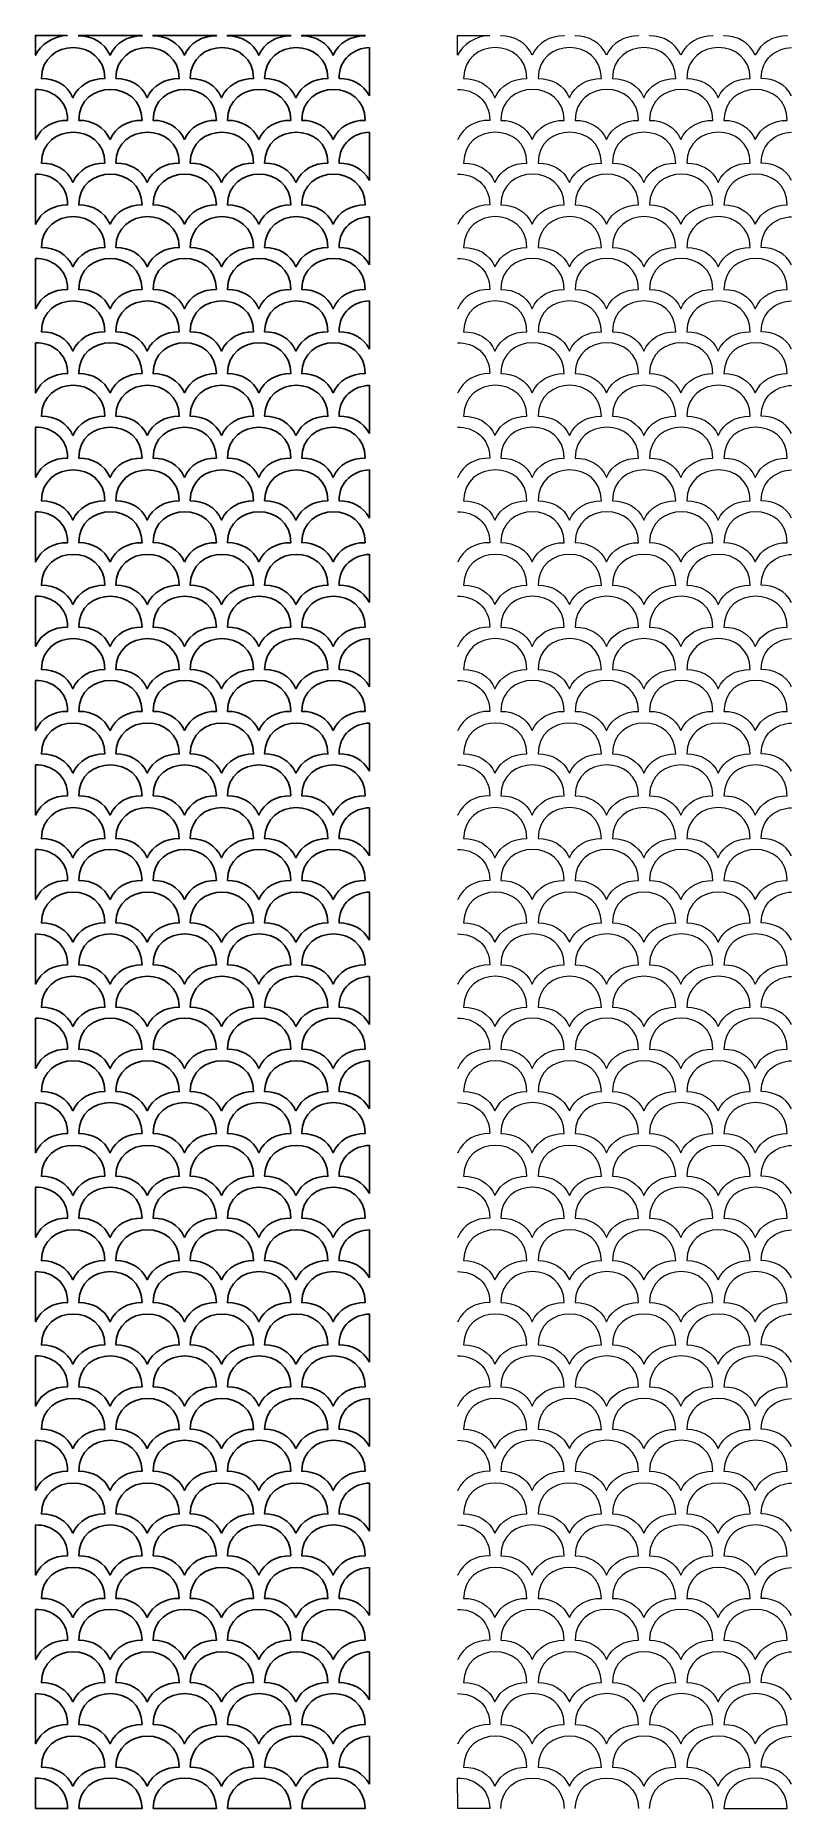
# Model space of a CAD drawing. Header units: centimetres. Extents: x 5 to 101, y -165 to 59.
import ezdxf

# ---------------------------------------------------------------- set-up
doc = ezdxf.new("R2010")
doc.units = ezdxf.units.CM
doc.header["$MEASUREMENT"] = 0
doc.layers.add('layer 1', color=7, linetype='Continuous')

msp = doc.modelspace()

# ---------------------------------------------------------------- linework, layer by layer
at = {"layer": 'layer 1', "color": 124}
for points, knots in [([(9.06315, 59.0961), (9.06315, 59.0961), (4.99685, 59.09973), (4.99685, 59.09973), (4.99685, 59.09973), (4.99685, 59.09973), (5.0017, 56.60272), (5.0017, 56.60272), (5.0017, 56.60272), (5.54885, 57.89044), (7.32889, 59.09764), (9.06315, 59.0961)], [0, 0, 0, 0, 0.25, 0.25, 0.25, 0.25, 0.5, 0.5, 0.5, 0.5, 1, 1, 1, 1]), ([(9.71881, 51.22456), (9.02398, 52.85947), (7.47233, 53.66193), (5.75924, 53.66193), (5.75924, 53.66193), (5.78249, 58.86258), (13.74571, 58.86373), (13.75985, 53.66132), (13.75985, 53.66132), (11.99073, 53.66795), (10.41225, 52.83165), (9.71881, 51.22456)], [0, 0, 0, 0, 0.25, 0.25, 0.25, 0.25, 0.5, 0.5, 0.5, 0.5, 1, 1, 1, 1]), ([(18.4584, 59.09585), (18.45864, 59.07762), (18.45881, 59.05933), (18.45885, 59.04098), (18.45885, 59.04098), (16.68973, 59.04761), (15.11125, 58.21131), (14.41781, 56.60422), (14.41781, 56.60422), (13.72298, 58.23913), (12.17133, 59.04159), (10.45824, 59.04159), (10.45824, 59.04159), (10.45832, 59.05974), (10.4585, 59.07783), (10.45877, 59.09585), (10.45877, 59.09585), (10.45877, 59.09585), (18.4584, 59.09585), (18.4584, 59.09585)], [0, 0, 0, 0, 0.166666667, 0.166666667, 0.166666667, 0.166666667, 0.333333333, 0.333333333, 0.333333333, 0.333333333, 0.5, 0.5, 0.5, 0.5, 0.666666667, 0.666666667, 0.666666667, 0.666666667, 1, 1, 1, 1]), ([(19.11681, 51.22456), (18.42198, 52.85947), (16.87033, 53.66193), (15.15724, 53.66193), (15.15724, 53.66193), (15.18049, 58.86258), (23.14371, 58.86373), (23.15785, 53.66132), (23.15785, 53.66132), (21.38873, 53.66795), (19.81025, 52.83165), (19.11681, 51.22456)], [0, 0, 0, 0, 0.25, 0.25, 0.25, 0.25, 0.5, 0.5, 0.5, 0.5, 1, 1, 1, 1]), ([(27.8564, 59.09585), (27.85664, 59.07762), (27.85681, 59.05933), (27.85685, 59.04098), (27.85685, 59.04098), (26.08773, 59.04761), (24.50925, 58.21131), (23.81581, 56.60422), (23.81581, 56.60422), (23.12098, 58.23913), (21.56933, 59.04159), (19.85624, 59.04159), (19.85624, 59.04159), (19.85632, 59.05974), (19.8565, 59.07783), (19.85677, 59.09585), (19.85677, 59.09585), (19.85677, 59.09585), (27.8564, 59.09585), (27.8564, 59.09585)], [0, 0, 0, 0, 0.166666667, 0.166666667, 0.166666667, 0.166666667, 0.333333333, 0.333333333, 0.333333333, 0.333333333, 0.5, 0.5, 0.5, 0.5, 0.666666667, 0.666666667, 0.666666667, 0.666666667, 1, 1, 1, 1]), ([(28.51481, 51.22456), (27.81998, 52.85947), (26.26833, 53.66193), (24.55524, 53.66193), (24.55524, 53.66193), (24.57849, 58.86258), (32.54171, 58.86373), (32.55585, 53.66132), (32.55585, 53.66132), (30.78673, 53.66795), (29.20825, 52.83165), (28.51481, 51.22456)], [0, 0, 0, 0, 0.25, 0.25, 0.25, 0.25, 0.5, 0.5, 0.5, 0.5, 1, 1, 1, 1]), ([(37.2544, 59.09585), (37.25464, 59.07762), (37.25481, 59.05933), (37.25485, 59.04098), (37.25485, 59.04098), (35.48573, 59.04761), (33.90725, 58.21131), (33.21381, 56.60422), (33.21381, 56.60422), (32.51898, 58.23913), (30.96733, 59.04159), (29.25424, 59.04159), (29.25424, 59.04159), (29.25432, 59.05974), (29.2545, 59.07783), (29.25477, 59.09585), (29.25477, 59.09585), (29.25477, 59.09585), (37.2544, 59.09585), (37.2544, 59.09585)], [0, 0, 0, 0, 0.166666667, 0.166666667, 0.166666667, 0.166666667, 0.333333333, 0.333333333, 0.333333333, 0.333333333, 0.5, 0.5, 0.5, 0.5, 0.666666667, 0.666666667, 0.666666667, 0.666666667, 1, 1, 1, 1]), ([(37.91281, 51.22456), (37.21798, 52.85947), (35.66633, 53.66193), (33.95324, 53.66193), (33.95324, 53.66193), (33.97649, 58.86258), (41.93971, 58.86373), (41.95385, 53.66132), (41.95385, 53.66132), (40.18473, 53.66795), (38.60625, 52.83165), (37.91281, 51.22456)], [0, 0, 0, 0, 0.25, 0.25, 0.25, 0.25, 0.5, 0.5, 0.5, 0.5, 1, 1, 1, 1]), ([(46.6524, 59.09585), (46.65264, 59.07762), (46.65281, 59.05933), (46.65285, 59.04098), (46.65285, 59.04098), (44.88373, 59.04761), (43.30525, 58.21131), (42.61181, 56.60422), (42.61181, 56.60422), (41.91698, 58.23913), (40.36533, 59.04159), (38.65224, 59.04159), (38.65224, 59.04159), (38.65232, 59.05974), (38.6525, 59.07783), (38.65277, 59.09585), (38.65277, 59.09585), (38.65277, 59.09585), (46.6524, 59.09585), (46.6524, 59.09585)], [0, 0, 0, 0, 0.166666667, 0.166666667, 0.166666667, 0.166666667, 0.333333333, 0.333333333, 0.333333333, 0.333333333, 0.5, 0.5, 0.5, 0.5, 0.666666667, 0.666666667, 0.666666667, 0.666666667, 1, 1, 1, 1]), ([(47.18964, 51.4845), (46.4463, 52.94456), (44.97093, 53.66193), (43.35124, 53.66193), (43.35124, 53.66193), (43.36253, 56.19042), (45.25071, 57.48986), (47.18964, 57.55978), (47.18964, 57.55978), (47.18964, 57.55978), (47.18964, 51.4845), (47.18964, 51.4845)], [0, 0, 0, 0, 0.25, 0.25, 0.25, 0.25, 0.5, 0.5, 0.5, 0.5, 1, 1, 1, 1]), ([(5.00148, 52.27399), (7.0176, 52.30148), (9.05372, 51.00132), (9.06085, 48.37298), (9.06085, 48.37298), (7.29173, 48.37961), (5.71325, 47.54331), (5.01981, 45.93622), (5.01981, 45.93622), (5.01377, 45.95043), (5.00765, 45.96459), (5.00148, 45.97868), (5.00148, 45.97868), (5.00148, 45.97868), (5.00148, 52.27399), (5.00148, 52.27399)], [0, 0, 0, 0, 0.2, 0.2, 0.2, 0.2, 0.4, 0.4, 0.4, 0.4, 0.6, 0.6, 0.6, 0.6, 1, 1, 1, 1]), ([(14.41781, 45.93622), (13.72298, 47.57113), (12.17133, 48.37359), (10.45824, 48.37359), (10.45824, 48.37359), (10.48149, 53.57424), (18.44471, 53.57539), (18.45885, 48.37298), (18.45885, 48.37298), (16.68973, 48.37961), (15.11125, 47.54331), (14.41781, 45.93622)], [0, 0, 0, 0, 0.25, 0.25, 0.25, 0.25, 0.5, 0.5, 0.5, 0.5, 1, 1, 1, 1]), ([(23.81581, 45.93622), (23.12098, 47.57113), (21.56933, 48.37359), (19.85624, 48.37359), (19.85624, 48.37359), (19.87949, 53.57424), (27.84271, 53.57539), (27.85685, 48.37298), (27.85685, 48.37298), (26.08773, 48.37961), (24.50925, 47.54331), (23.81581, 45.93622)], [0, 0, 0, 0, 0.25, 0.25, 0.25, 0.25, 0.5, 0.5, 0.5, 0.5, 1, 1, 1, 1]), ([(33.21381, 45.93622), (32.51898, 47.57113), (30.96733, 48.37359), (29.25424, 48.37359), (29.25424, 48.37359), (29.27749, 53.57424), (37.24071, 53.57539), (37.25485, 48.37298), (37.25485, 48.37298), (35.48573, 48.37961), (33.90725, 47.54331), (33.21381, 45.93622)], [0, 0, 0, 0, 0.25, 0.25, 0.25, 0.25, 0.5, 0.5, 0.5, 0.5, 1, 1, 1, 1]), ([(42.61181, 45.93622), (41.91698, 47.57113), (40.36533, 48.37359), (38.65224, 48.37359), (38.65224, 48.37359), (38.67549, 53.57424), (46.63871, 53.57539), (46.65285, 48.37298), (46.65285, 48.37298), (44.88373, 48.37961), (43.30525, 47.54331), (42.61181, 45.93622)], [0, 0, 0, 0, 0.25, 0.25, 0.25, 0.25, 0.5, 0.5, 0.5, 0.5, 1, 1, 1, 1]), ([(9.71881, 40.53373), (9.02398, 42.16864), (7.47233, 42.9711), (5.75924, 42.9711), (5.75924, 42.9711), (5.78249, 48.17175), (13.74571, 48.1729), (13.75985, 42.97049), (13.75985, 42.97049), (11.99073, 42.97712), (10.41225, 42.14082), (9.71881, 40.53373)], [0, 0, 0, 0, 0.25, 0.25, 0.25, 0.25, 0.5, 0.5, 0.5, 0.5, 1, 1, 1, 1]), ([(19.11681, 40.53373), (18.42198, 42.16864), (16.87033, 42.9711), (15.15724, 42.9711), (15.15724, 42.9711), (15.18049, 48.17175), (23.14371, 48.1729), (23.15785, 42.97049), (23.15785, 42.97049), (21.38873, 42.97712), (19.81025, 42.14082), (19.11681, 40.53373)], [0, 0, 0, 0, 0.25, 0.25, 0.25, 0.25, 0.5, 0.5, 0.5, 0.5, 1, 1, 1, 1]), ([(28.51481, 40.53373), (27.81998, 42.16864), (26.26833, 42.9711), (24.55524, 42.9711), (24.55524, 42.9711), (24.57849, 48.17175), (32.54171, 48.1729), (32.55585, 42.97049), (32.55585, 42.97049), (30.78673, 42.97712), (29.20825, 42.14082), (28.51481, 40.53373)], [0, 0, 0, 0, 0.25, 0.25, 0.25, 0.25, 0.5, 0.5, 0.5, 0.5, 1, 1, 1, 1]), ([(37.91281, 40.53373), (37.21798, 42.16864), (35.66633, 42.9711), (33.95324, 42.9711), (33.95324, 42.9711), (33.97649, 48.17175), (41.93971, 48.1729), (41.95385, 42.97049), (41.95385, 42.97049), (40.18473, 42.97712), (38.60625, 42.14082), (37.91281, 40.53373)], [0, 0, 0, 0, 0.25, 0.25, 0.25, 0.25, 0.5, 0.5, 0.5, 0.5, 1, 1, 1, 1]), ([(47.18964, 40.79367), (46.4463, 42.25373), (44.97093, 42.9711), (43.35124, 42.9711), (43.35124, 42.9711), (43.36253, 45.49959), (45.25071, 46.79903), (47.18964, 46.86895), (47.18964, 46.86895), (47.18964, 46.86895), (47.18964, 40.79367), (47.18964, 40.79367)], [0, 0, 0, 0, 0.25, 0.25, 0.25, 0.25, 0.5, 0.5, 0.5, 0.5, 1, 1, 1, 1]), ([(14.41781, 35.24539), (13.72298, 36.8803), (12.17133, 37.68276), (10.45824, 37.68276), (10.45824, 37.68276), (10.48149, 42.88341), (18.44471, 42.88456), (18.45885, 37.68215), (18.45885, 37.68215), (16.68973, 37.68878), (15.11125, 36.85248), (14.41781, 35.24539)], [0, 0, 0, 0, 0.25, 0.25, 0.25, 0.25, 0.5, 0.5, 0.5, 0.5, 1, 1, 1, 1]), ([(23.81581, 35.24539), (23.12098, 36.8803), (21.56933, 37.68276), (19.85624, 37.68276), (19.85624, 37.68276), (19.87949, 42.88341), (27.84271, 42.88456), (27.85685, 37.68215), (27.85685, 37.68215), (26.08773, 37.68878), (24.50925, 36.85248), (23.81581, 35.24539)], [0, 0, 0, 0, 0.25, 0.25, 0.25, 0.25, 0.5, 0.5, 0.5, 0.5, 1, 1, 1, 1]), ([(33.21381, 35.24539), (32.51898, 36.8803), (30.96733, 37.68276), (29.25424, 37.68276), (29.25424, 37.68276), (29.27749, 42.88341), (37.24071, 42.88456), (37.25485, 37.68215), (37.25485, 37.68215), (35.48573, 37.68878), (33.90725, 36.85248), (33.21381, 35.24539)], [0, 0, 0, 0, 0.25, 0.25, 0.25, 0.25, 0.5, 0.5, 0.5, 0.5, 1, 1, 1, 1]), ([(42.61181, 35.24539), (41.91698, 36.8803), (40.36533, 37.68276), (38.65224, 37.68276), (38.65224, 37.68276), (38.67549, 42.88341), (46.63871, 42.88456), (46.65285, 37.68215), (46.65285, 37.68215), (44.88373, 37.68878), (43.30525, 36.85248), (42.61181, 35.24539)], [0, 0, 0, 0, 0.25, 0.25, 0.25, 0.25, 0.5, 0.5, 0.5, 0.5, 1, 1, 1, 1]), ([(5.00148, 41.58316), (7.0176, 41.61065), (9.05372, 40.31049), (9.06085, 37.68215), (9.06085, 37.68215), (7.29173, 37.68878), (5.71325, 36.85248), (5.01981, 35.24539), (5.01981, 35.24539), (5.01377, 35.2596), (5.00765, 35.27376), (5.00148, 35.28785), (5.00148, 35.28785), (5.00148, 35.28785), (5.00148, 41.58316), (5.00148, 41.58316)], [0, 0, 0, 0, 0.2, 0.2, 0.2, 0.2, 0.4, 0.4, 0.4, 0.4, 0.6, 0.6, 0.6, 0.6, 1, 1, 1, 1]), ([(9.71881, 29.86573), (9.02398, 31.50064), (7.47233, 32.3031), (5.75924, 32.3031), (5.75924, 32.3031), (5.78249, 37.50375), (13.74571, 37.5049), (13.75985, 32.30249), (13.75985, 32.30249), (11.99073, 32.30912), (10.41225, 31.47282), (9.71881, 29.86573)], [0, 0, 0, 0, 0.25, 0.25, 0.25, 0.25, 0.5, 0.5, 0.5, 0.5, 1, 1, 1, 1]), ([(19.11681, 29.86573), (18.42198, 31.50064), (16.87033, 32.3031), (15.15724, 32.3031), (15.15724, 32.3031), (15.18049, 37.50375), (23.14371, 37.5049), (23.15785, 32.30249), (23.15785, 32.30249), (21.38873, 32.30912), (19.81025, 31.47282), (19.11681, 29.86573)], [0, 0, 0, 0, 0.25, 0.25, 0.25, 0.25, 0.5, 0.5, 0.5, 0.5, 1, 1, 1, 1]), ([(28.51481, 29.86573), (27.81998, 31.50064), (26.26833, 32.3031), (24.55524, 32.3031), (24.55524, 32.3031), (24.57849, 37.50375), (32.54171, 37.5049), (32.55585, 32.30249), (32.55585, 32.30249), (30.78673, 32.30912), (29.20825, 31.47282), (28.51481, 29.86573)], [0, 0, 0, 0, 0.25, 0.25, 0.25, 0.25, 0.5, 0.5, 0.5, 0.5, 1, 1, 1, 1]), ([(37.91281, 29.86573), (37.21798, 31.50064), (35.66633, 32.3031), (33.95324, 32.3031), (33.95324, 32.3031), (33.97649, 37.50375), (41.93971, 37.5049), (41.95385, 32.30249), (41.95385, 32.30249), (40.18473, 32.30912), (38.60625, 31.47282), (37.91281, 29.86573)], [0, 0, 0, 0, 0.25, 0.25, 0.25, 0.25, 0.5, 0.5, 0.5, 0.5, 1, 1, 1, 1]), ([(47.18964, 30.12567), (46.4463, 31.58573), (44.97093, 32.3031), (43.35124, 32.3031), (43.35124, 32.3031), (43.36253, 34.83159), (45.25071, 36.13103), (47.18964, 36.20095), (47.18964, 36.20095), (47.18964, 36.20095), (47.18964, 30.12567), (47.18964, 30.12567)], [0, 0, 0, 0, 0.25, 0.25, 0.25, 0.25, 0.5, 0.5, 0.5, 0.5, 1, 1, 1, 1]), ([(14.41781, 24.57739), (13.72298, 26.2123), (12.17133, 27.01476), (10.45824, 27.01476), (10.45824, 27.01476), (10.48149, 32.21541), (18.44471, 32.21656), (18.45885, 27.01415), (18.45885, 27.01415), (16.68973, 27.02078), (15.11125, 26.18448), (14.41781, 24.57739)], [0, 0, 0, 0, 0.25, 0.25, 0.25, 0.25, 0.5, 0.5, 0.5, 0.5, 1, 1, 1, 1]), ([(23.81581, 24.57739), (23.12098, 26.2123), (21.56933, 27.01476), (19.85624, 27.01476), (19.85624, 27.01476), (19.87949, 32.21541), (27.84271, 32.21656), (27.85685, 27.01415), (27.85685, 27.01415), (26.08773, 27.02078), (24.50925, 26.18448), (23.81581, 24.57739)], [0, 0, 0, 0, 0.25, 0.25, 0.25, 0.25, 0.5, 0.5, 0.5, 0.5, 1, 1, 1, 1]), ([(33.21381, 24.57739), (32.51898, 26.2123), (30.96733, 27.01476), (29.25424, 27.01476), (29.25424, 27.01476), (29.27749, 32.21541), (37.24071, 32.21656), (37.25485, 27.01415), (37.25485, 27.01415), (35.48573, 27.02078), (33.90725, 26.18448), (33.21381, 24.57739)], [0, 0, 0, 0, 0.25, 0.25, 0.25, 0.25, 0.5, 0.5, 0.5, 0.5, 1, 1, 1, 1]), ([(42.61181, 24.57739), (41.91698, 26.2123), (40.36533, 27.01476), (38.65224, 27.01476), (38.65224, 27.01476), (38.67549, 32.21541), (46.63871, 32.21656), (46.65285, 27.01415), (46.65285, 27.01415), (44.88373, 27.02078), (43.30525, 26.18448), (42.61181, 24.57739)], [0, 0, 0, 0, 0.25, 0.25, 0.25, 0.25, 0.5, 0.5, 0.5, 0.5, 1, 1, 1, 1]), ([(5.00148, 30.91516), (7.0176, 30.94265), (9.05372, 29.64249), (9.06085, 27.01415), (9.06085, 27.01415), (7.29173, 27.02078), (5.71325, 26.18448), (5.01981, 24.57739), (5.01981, 24.57739), (5.01377, 24.5916), (5.00765, 24.60576), (5.00148, 24.61985), (5.00148, 24.61985), (5.00148, 24.61985), (5.00148, 30.91516), (5.00148, 30.91516)], [0, 0, 0, 0, 0.2, 0.2, 0.2, 0.2, 0.4, 0.4, 0.4, 0.4, 0.6, 0.6, 0.6, 0.6, 1, 1, 1, 1]), ([(9.71881, 19.22056), (9.02398, 20.85547), (7.47233, 21.65793), (5.75924, 21.65793), (5.75924, 21.65793), (5.78249, 26.85858), (13.74571, 26.85973), (13.75985, 21.65732), (13.75985, 21.65732), (11.99073, 21.66395), (10.41225, 20.82765), (9.71881, 19.22056)], [0, 0, 0, 0, 0.25, 0.25, 0.25, 0.25, 0.5, 0.5, 0.5, 0.5, 1, 1, 1, 1]), ([(19.11681, 19.22056), (18.42198, 20.85547), (16.87033, 21.65793), (15.15724, 21.65793), (15.15724, 21.65793), (15.18049, 26.85858), (23.14371, 26.85973), (23.15785, 21.65732), (23.15785, 21.65732), (21.38873, 21.66395), (19.81025, 20.82765), (19.11681, 19.22056)], [0, 0, 0, 0, 0.25, 0.25, 0.25, 0.25, 0.5, 0.5, 0.5, 0.5, 1, 1, 1, 1]), ([(28.51481, 19.22056), (27.81998, 20.85547), (26.26833, 21.65793), (24.55524, 21.65793), (24.55524, 21.65793), (24.57849, 26.85858), (32.54171, 26.85973), (32.55585, 21.65732), (32.55585, 21.65732), (30.78673, 21.66395), (29.20825, 20.82765), (28.51481, 19.22056)], [0, 0, 0, 0, 0.25, 0.25, 0.25, 0.25, 0.5, 0.5, 0.5, 0.5, 1, 1, 1, 1]), ([(37.91281, 19.22056), (37.21798, 20.85547), (35.66633, 21.65793), (33.95324, 21.65793), (33.95324, 21.65793), (33.97649, 26.85858), (41.93971, 26.85973), (41.95385, 21.65732), (41.95385, 21.65732), (40.18473, 21.66395), (38.60625, 20.82765), (37.91281, 19.22056)], [0, 0, 0, 0, 0.25, 0.25, 0.25, 0.25, 0.5, 0.5, 0.5, 0.5, 1, 1, 1, 1]), ([(47.18964, 19.4805), (46.4463, 20.94056), (44.97093, 21.65793), (43.35124, 21.65793), (43.35124, 21.65793), (43.36253, 24.18642), (45.25071, 25.48586), (47.18964, 25.55578), (47.18964, 25.55578), (47.18964, 25.55578), (47.18964, 19.4805), (47.18964, 19.4805)], [0, 0, 0, 0, 0.25, 0.25, 0.25, 0.25, 0.5, 0.5, 0.5, 0.5, 1, 1, 1, 1]), ([(5.00148, 20.26999), (7.0176, 20.29748), (9.05372, 18.99732), (9.06085, 16.36898), (9.06085, 16.36898), (7.29173, 16.37561), (5.71325, 15.53931), (5.01981, 13.93222), (5.01981, 13.93222), (5.01377, 13.94643), (5.00765, 13.96059), (5.00148, 13.97468), (5.00148, 13.97468), (5.00148, 13.97468), (5.00148, 20.26999), (5.00148, 20.26999)], [0, 0, 0, 0, 0.2, 0.2, 0.2, 0.2, 0.4, 0.4, 0.4, 0.4, 0.6, 0.6, 0.6, 0.6, 1, 1, 1, 1]), ([(14.41781, 13.93222), (13.72298, 15.56713), (12.17133, 16.36959), (10.45824, 16.36959), (10.45824, 16.36959), (10.48149, 21.57024), (18.44471, 21.57139), (18.45885, 16.36898), (18.45885, 16.36898), (16.68973, 16.37561), (15.11125, 15.53931), (14.41781, 13.93222)], [0, 0, 0, 0, 0.25, 0.25, 0.25, 0.25, 0.5, 0.5, 0.5, 0.5, 1, 1, 1, 1]), ([(23.81581, 13.93222), (23.12098, 15.56713), (21.56933, 16.36959), (19.85624, 16.36959), (19.85624, 16.36959), (19.87949, 21.57024), (27.84271, 21.57139), (27.85685, 16.36898), (27.85685, 16.36898), (26.08773, 16.37561), (24.50925, 15.53931), (23.81581, 13.93222)], [0, 0, 0, 0, 0.25, 0.25, 0.25, 0.25, 0.5, 0.5, 0.5, 0.5, 1, 1, 1, 1]), ([(33.21381, 13.93222), (32.51898, 15.56713), (30.96733, 16.36959), (29.25424, 16.36959), (29.25424, 16.36959), (29.27749, 21.57024), (37.24071, 21.57139), (37.25485, 16.36898), (37.25485, 16.36898), (35.48573, 16.37561), (33.90725, 15.53931), (33.21381, 13.93222)], [0, 0, 0, 0, 0.25, 0.25, 0.25, 0.25, 0.5, 0.5, 0.5, 0.5, 1, 1, 1, 1]), ([(42.61181, 13.93222), (41.91698, 15.56713), (40.36533, 16.36959), (38.65224, 16.36959), (38.65224, 16.36959), (38.67549, 21.57024), (46.63871, 21.57139), (46.65285, 16.36898), (46.65285, 16.36898), (44.88373, 16.37561), (43.30525, 15.53931), (42.61181, 13.93222)], [0, 0, 0, 0, 0.25, 0.25, 0.25, 0.25, 0.5, 0.5, 0.5, 0.5, 1, 1, 1, 1]), ([(9.71881, 8.55256), (9.02398, 10.18747), (7.47233, 10.98993), (5.75924, 10.98993), (5.75924, 10.98993), (5.78249, 16.19058), (13.74571, 16.19173), (13.75985, 10.98932), (13.75985, 10.98932), (11.99073, 10.99595), (10.41225, 10.15965), (9.71881, 8.55256)], [0, 0, 0, 0, 0.25, 0.25, 0.25, 0.25, 0.5, 0.5, 0.5, 0.5, 1, 1, 1, 1]), ([(19.11681, 8.55256), (18.42198, 10.18747), (16.87033, 10.98993), (15.15724, 10.98993), (15.15724, 10.98993), (15.18049, 16.19058), (23.14371, 16.19173), (23.15785, 10.98932), (23.15785, 10.98932), (21.38873, 10.99595), (19.81025, 10.15965), (19.11681, 8.55256)], [0, 0, 0, 0, 0.25, 0.25, 0.25, 0.25, 0.5, 0.5, 0.5, 0.5, 1, 1, 1, 1]), ([(28.51481, 8.55256), (27.81998, 10.18747), (26.26833, 10.98993), (24.55524, 10.98993), (24.55524, 10.98993), (24.57849, 16.19058), (32.54171, 16.19173), (32.55585, 10.98932), (32.55585, 10.98932), (30.78673, 10.99595), (29.20825, 10.15965), (28.51481, 8.55256)], [0, 0, 0, 0, 0.25, 0.25, 0.25, 0.25, 0.5, 0.5, 0.5, 0.5, 1, 1, 1, 1]), ([(37.91281, 8.55256), (37.21798, 10.18747), (35.66633, 10.98993), (33.95324, 10.98993), (33.95324, 10.98993), (33.97649, 16.19058), (41.93971, 16.19173), (41.95385, 10.98932), (41.95385, 10.98932), (40.18473, 10.99595), (38.60625, 10.15965), (37.91281, 8.55256)], [0, 0, 0, 0, 0.25, 0.25, 0.25, 0.25, 0.5, 0.5, 0.5, 0.5, 1, 1, 1, 1]), ([(47.18964, 8.8125), (46.4463, 10.27256), (44.97093, 10.98993), (43.35124, 10.98993), (43.35124, 10.98993), (43.36253, 13.51842), (45.25071, 14.81786), (47.18964, 14.88778), (47.18964, 14.88778), (47.18964, 14.88778), (47.18964, 8.8125), (47.18964, 8.8125)], [0, 0, 0, 0, 0.25, 0.25, 0.25, 0.25, 0.5, 0.5, 0.5, 0.5, 1, 1, 1, 1]), ([(5.00148, 9.60199), (7.0176, 9.62948), (9.05372, 8.32932), (9.06085, 5.70098), (9.06085, 5.70098), (7.29173, 5.70761), (5.71325, 4.87131), (5.01981, 3.26422), (5.01981, 3.26422), (5.01377, 3.27843), (5.00765, 3.29259), (5.00148, 3.30668), (5.00148, 3.30668), (5.00148, 3.30668), (5.00148, 9.60199), (5.00148, 9.60199)], [0, 0, 0, 0, 0.2, 0.2, 0.2, 0.2, 0.4, 0.4, 0.4, 0.4, 0.6, 0.6, 0.6, 0.6, 1, 1, 1, 1]), ([(14.41781, 3.26422), (13.72298, 4.89913), (12.17133, 5.70159), (10.45824, 5.70159), (10.45824, 5.70159), (10.48149, 10.90224), (18.44471, 10.90339), (18.45885, 5.70098), (18.45885, 5.70098), (16.68973, 5.70761), (15.11125, 4.87131), (14.41781, 3.26422)], [0, 0, 0, 0, 0.25, 0.25, 0.25, 0.25, 0.5, 0.5, 0.5, 0.5, 1, 1, 1, 1]), ([(23.81581, 3.26422), (23.12098, 4.89913), (21.56933, 5.70159), (19.85624, 5.70159), (19.85624, 5.70159), (19.87949, 10.90224), (27.84271, 10.90339), (27.85685, 5.70098), (27.85685, 5.70098), (26.08773, 5.70761), (24.50925, 4.87131), (23.81581, 3.26422)], [0, 0, 0, 0, 0.25, 0.25, 0.25, 0.25, 0.5, 0.5, 0.5, 0.5, 1, 1, 1, 1]), ([(33.21381, 3.26422), (32.51898, 4.89913), (30.96733, 5.70159), (29.25424, 5.70159), (29.25424, 5.70159), (29.27749, 10.90224), (37.24071, 10.90339), (37.25485, 5.70098), (37.25485, 5.70098), (35.48573, 5.70761), (33.90725, 4.87131), (33.21381, 3.26422)], [0, 0, 0, 0, 0.25, 0.25, 0.25, 0.25, 0.5, 0.5, 0.5, 0.5, 1, 1, 1, 1]), ([(42.61181, 3.26422), (41.91698, 4.89913), (40.36533, 5.70159), (38.65224, 5.70159), (38.65224, 5.70159), (38.67549, 10.90224), (46.63871, 10.90339), (46.65285, 5.70098), (46.65285, 5.70098), (44.88373, 5.70761), (43.30525, 4.87131), (42.61181, 3.26422)], [0, 0, 0, 0, 0.25, 0.25, 0.25, 0.25, 0.5, 0.5, 0.5, 0.5, 1, 1, 1, 1]), ([(9.71881, -2.13827), (9.02398, -0.50336), (7.47233, 0.2991), (5.75924, 0.2991), (5.75924, 0.2991), (5.78249, 5.49975), (13.74571, 5.5009), (13.75985, 0.29849), (13.75985, 0.29849), (11.99073, 0.30512), (10.41225, -0.53118), (9.71881, -2.13827)], [0, 0, 0, 0, 0.25, 0.25, 0.25, 0.25, 0.5, 0.5, 0.5, 0.5, 1, 1, 1, 1]), ([(19.11681, -2.13827), (18.42198, -0.50336), (16.87033, 0.2991), (15.15724, 0.2991), (15.15724, 0.2991), (15.18049, 5.49975), (23.14371, 5.5009), (23.15785, 0.29849), (23.15785, 0.29849), (21.38873, 0.30512), (19.81025, -0.53118), (19.11681, -2.13827)], [0, 0, 0, 0, 0.25, 0.25, 0.25, 0.25, 0.5, 0.5, 0.5, 0.5, 1, 1, 1, 1]), ([(28.51481, -2.13827), (27.81998, -0.50336), (26.26833, 0.2991), (24.55524, 0.2991), (24.55524, 0.2991), (24.57849, 5.49975), (32.54171, 5.5009), (32.55585, 0.29849), (32.55585, 0.29849), (30.78673, 0.30512), (29.20825, -0.53118), (28.51481, -2.13827)], [0, 0, 0, 0, 0.25, 0.25, 0.25, 0.25, 0.5, 0.5, 0.5, 0.5, 1, 1, 1, 1]), ([(37.91281, -2.13827), (37.21798, -0.50336), (35.66633, 0.2991), (33.95324, 0.2991), (33.95324, 0.2991), (33.97649, 5.49975), (41.93971, 5.5009), (41.95385, 0.29849), (41.95385, 0.29849), (40.18473, 0.30512), (38.60625, -0.53118), (37.91281, -2.13827)], [0, 0, 0, 0, 0.25, 0.25, 0.25, 0.25, 0.5, 0.5, 0.5, 0.5, 1, 1, 1, 1]), ([(47.18964, -1.8783), (46.44632, -0.41827), (44.97094, 0.2991), (43.35124, 0.2991), (43.35124, 0.2991), (43.36253, 2.82759), (45.25071, 4.12703), (47.18964, 4.19695), (47.18964, 4.19695), (47.18964, 4.19695), (47.18964, -1.8783), (47.18964, -1.8783)], [0, 0, 0, 0, 0.25, 0.25, 0.25, 0.25, 0.5, 0.5, 0.5, 0.5, 1, 1, 1, 1]), ([(14.41781, -7.42661), (13.72298, -5.7917), (12.17133, -4.98924), (10.45824, -4.98924), (10.45824, -4.98924), (10.48149, 0.21141), (18.44471, 0.21256), (18.45885, -4.98985), (18.45885, -4.98985), (16.68973, -4.98322), (15.11125, -5.81952), (14.41781, -7.42661)], [0, 0, 0, 0, 0.25, 0.25, 0.25, 0.25, 0.5, 0.5, 0.5, 0.5, 1, 1, 1, 1]), ([(23.81581, -7.42661), (23.12098, -5.7917), (21.56933, -4.98924), (19.85624, -4.98924), (19.85624, -4.98924), (19.87949, 0.21141), (27.84271, 0.21256), (27.85685, -4.98985), (27.85685, -4.98985), (26.08773, -4.98322), (24.50925, -5.81952), (23.81581, -7.42661)], [0, 0, 0, 0, 0.25, 0.25, 0.25, 0.25, 0.5, 0.5, 0.5, 0.5, 1, 1, 1, 1]), ([(33.21381, -7.42661), (32.51898, -5.7917), (30.96733, -4.98924), (29.25424, -4.98924), (29.25424, -4.98924), (29.27749, 0.21141), (37.24071, 0.21256), (37.25485, -4.98985), (37.25485, -4.98985), (35.48573, -4.98322), (33.90725, -5.81952), (33.21381, -7.42661)], [0, 0, 0, 0, 0.25, 0.25, 0.25, 0.25, 0.5, 0.5, 0.5, 0.5, 1, 1, 1, 1]), ([(42.61181, -7.42661), (41.91698, -5.7917), (40.36533, -4.98924), (38.65224, -4.98924), (38.65224, -4.98924), (38.67549, 0.21141), (46.63871, 0.21256), (46.65285, -4.98985), (46.65285, -4.98985), (44.88373, -4.98322), (43.30525, -5.81952), (42.61181, -7.42661)], [0, 0, 0, 0, 0.25, 0.25, 0.25, 0.25, 0.5, 0.5, 0.5, 0.5, 1, 1, 1, 1]), ([(5.00148, -1.08882), (7.01759, -1.06134), (9.05372, -2.36151), (9.06085, -4.98985), (9.06085, -4.98985), (7.29173, -4.98322), (5.71325, -5.81952), (5.01981, -7.42661), (5.01981, -7.42661), (5.01377, -7.4124), (5.00765, -7.39824), (5.00148, -7.38414), (5.00148, -7.38414), (5.00148, -7.38414), (5.00148, -1.08882), (5.00148, -1.08882)], [0, 0, 0, 0, 0.2, 0.2, 0.2, 0.2, 0.4, 0.4, 0.4, 0.4, 0.6, 0.6, 0.6, 0.6, 1, 1, 1, 1]), ([(9.71881, -12.80627), (9.02398, -11.17136), (7.47233, -10.3689), (5.75924, -10.3689), (5.75924, -10.3689), (5.78249, -5.16825), (13.74571, -5.1671), (13.75985, -10.36951), (13.75985, -10.36951), (11.99073, -10.36288), (10.41225, -11.19918), (9.71881, -12.80627)], [0, 0, 0, 0, 0.25, 0.25, 0.25, 0.25, 0.5, 0.5, 0.5, 0.5, 1, 1, 1, 1]), ([(19.11681, -12.80627), (18.42198, -11.17136), (16.87033, -10.3689), (15.15724, -10.3689), (15.15724, -10.3689), (15.18049, -5.16825), (23.14371, -5.1671), (23.15785, -10.36951), (23.15785, -10.36951), (21.38873, -10.36288), (19.81025, -11.19918), (19.11681, -12.80627)], [0, 0, 0, 0, 0.25, 0.25, 0.25, 0.25, 0.5, 0.5, 0.5, 0.5, 1, 1, 1, 1]), ([(28.51481, -12.80627), (27.81998, -11.17136), (26.26833, -10.3689), (24.55524, -10.3689), (24.55524, -10.3689), (24.57849, -5.16825), (32.54171, -5.1671), (32.55585, -10.36951), (32.55585, -10.36951), (30.78673, -10.36288), (29.20825, -11.19918), (28.51481, -12.80627)], [0, 0, 0, 0, 0.25, 0.25, 0.25, 0.25, 0.5, 0.5, 0.5, 0.5, 1, 1, 1, 1]), ([(37.91281, -12.80627), (37.21798, -11.17136), (35.66633, -10.3689), (33.95324, -10.3689), (33.95324, -10.3689), (33.97649, -5.16825), (41.93971, -5.1671), (41.95385, -10.36951), (41.95385, -10.36951), (40.18473, -10.36288), (38.60625, -11.19918), (37.91281, -12.80627)], [0, 0, 0, 0, 0.25, 0.25, 0.25, 0.25, 0.5, 0.5, 0.5, 0.5, 1, 1, 1, 1]), ([(47.18964, -12.5463), (46.44632, -11.08627), (44.97094, -10.3689), (43.35124, -10.3689), (43.35124, -10.3689), (43.36253, -7.84041), (45.25068, -6.54095), (47.18964, -6.47103), (47.18964, -6.47103), (47.18964, -6.47103), (47.18964, -12.5463), (47.18964, -12.5463)], [0, 0, 0, 0, 0.25, 0.25, 0.25, 0.25, 0.5, 0.5, 0.5, 0.5, 1, 1, 1, 1]), ([(14.41781, -18.09461), (13.72298, -16.4597), (12.17133, -15.65724), (10.45824, -15.65724), (10.45824, -15.65724), (10.48149, -10.45659), (18.44471, -10.45544), (18.45885, -15.65785), (18.45885, -15.65785), (16.68973, -15.65122), (15.11125, -16.48752), (14.41781, -18.09461)], [0, 0, 0, 0, 0.25, 0.25, 0.25, 0.25, 0.5, 0.5, 0.5, 0.5, 1, 1, 1, 1]), ([(23.81581, -18.09461), (23.12098, -16.4597), (21.56933, -15.65724), (19.85624, -15.65724), (19.85624, -15.65724), (19.87949, -10.45659), (27.84271, -10.45544), (27.85685, -15.65785), (27.85685, -15.65785), (26.08773, -15.65122), (24.50925, -16.48752), (23.81581, -18.09461)], [0, 0, 0, 0, 0.25, 0.25, 0.25, 0.25, 0.5, 0.5, 0.5, 0.5, 1, 1, 1, 1]), ([(33.21381, -18.09461), (32.51898, -16.4597), (30.96733, -15.65724), (29.25424, -15.65724), (29.25424, -15.65724), (29.27749, -10.45659), (37.24071, -10.45544), (37.25485, -15.65785), (37.25485, -15.65785), (35.48573, -15.65122), (33.90725, -16.48752), (33.21381, -18.09461)], [0, 0, 0, 0, 0.25, 0.25, 0.25, 0.25, 0.5, 0.5, 0.5, 0.5, 1, 1, 1, 1]), ([(42.61181, -18.09461), (41.91698, -16.4597), (40.36533, -15.65724), (38.65224, -15.65724), (38.65224, -15.65724), (38.67549, -10.45659), (46.63871, -10.45544), (46.65285, -15.65785), (46.65285, -15.65785), (44.88373, -15.65122), (43.30525, -16.48752), (42.61181, -18.09461)], [0, 0, 0, 0, 0.25, 0.25, 0.25, 0.25, 0.5, 0.5, 0.5, 0.5, 1, 1, 1, 1]), ([(5.00148, -11.75682), (7.01759, -11.72934), (9.05372, -13.02951), (9.06085, -15.65785), (9.06085, -15.65785), (7.29173, -15.65122), (5.71325, -16.48752), (5.01981, -18.09461), (5.01981, -18.09461), (5.01377, -18.0804), (5.00765, -18.06624), (5.00148, -18.05214), (5.00148, -18.05214), (5.00148, -18.05214), (5.00148, -11.75682), (5.00148, -11.75682)], [0, 0, 0, 0, 0.2, 0.2, 0.2, 0.2, 0.4, 0.4, 0.4, 0.4, 0.6, 0.6, 0.6, 0.6, 1, 1, 1, 1]), ([(9.71881, -23.45144), (9.02398, -21.81653), (7.47233, -21.01407), (5.75924, -21.01407), (5.75924, -21.01407), (5.78249, -15.81342), (13.74571, -15.81227), (13.75985, -21.01468), (13.75985, -21.01468), (11.99073, -21.00805), (10.41225, -21.84435), (9.71881, -23.45144)], [0, 0, 0, 0, 0.25, 0.25, 0.25, 0.25, 0.5, 0.5, 0.5, 0.5, 1, 1, 1, 1]), ([(19.11681, -23.45144), (18.42198, -21.81653), (16.87033, -21.01407), (15.15724, -21.01407), (15.15724, -21.01407), (15.18049, -15.81342), (23.14371, -15.81227), (23.15785, -21.01468), (23.15785, -21.01468), (21.38873, -21.00805), (19.81025, -21.84435), (19.11681, -23.45144)], [0, 0, 0, 0, 0.25, 0.25, 0.25, 0.25, 0.5, 0.5, 0.5, 0.5, 1, 1, 1, 1]), ([(28.51481, -23.45144), (27.81998, -21.81653), (26.26833, -21.01407), (24.55524, -21.01407), (24.55524, -21.01407), (24.57849, -15.81342), (32.54171, -15.81227), (32.55585, -21.01468), (32.55585, -21.01468), (30.78673, -21.00805), (29.20825, -21.84435), (28.51481, -23.45144)], [0, 0, 0, 0, 0.25, 0.25, 0.25, 0.25, 0.5, 0.5, 0.5, 0.5, 1, 1, 1, 1]), ([(37.91281, -23.45144), (37.21798, -21.81653), (35.66633, -21.01407), (33.95324, -21.01407), (33.95324, -21.01407), (33.97649, -15.81342), (41.93971, -15.81227), (41.95385, -21.01468), (41.95385, -21.01468), (40.18473, -21.00805), (38.60625, -21.84435), (37.91281, -23.45144)], [0, 0, 0, 0, 0.25, 0.25, 0.25, 0.25, 0.5, 0.5, 0.5, 0.5, 1, 1, 1, 1]), ([(47.18964, -23.19147), (46.44632, -21.73144), (44.97094, -21.01407), (43.35124, -21.01407), (43.35124, -21.01407), (43.36253, -18.48558), (45.25068, -17.18612), (47.18964, -17.1162), (47.18964, -17.1162), (47.18964, -17.1162), (47.18964, -23.19147), (47.18964, -23.19147)], [0, 0, 0, 0, 0.25, 0.25, 0.25, 0.25, 0.5, 0.5, 0.5, 0.5, 1, 1, 1, 1]), ([(5.00148, -22.40199), (7.01759, -22.37451), (9.05372, -23.67468), (9.06085, -26.30302), (9.06085, -26.30302), (7.29173, -26.29639), (5.71325, -27.13269), (5.01981, -28.73978), (5.01981, -28.73978), (5.01377, -28.72557), (5.00765, -28.71141), (5.00148, -28.69731), (5.00148, -28.69731), (5.00148, -28.69731), (5.00148, -22.40199), (5.00148, -22.40199)], [0, 0, 0, 0, 0.2, 0.2, 0.2, 0.2, 0.4, 0.4, 0.4, 0.4, 0.6, 0.6, 0.6, 0.6, 1, 1, 1, 1]), ([(14.41781, -28.73978), (13.72298, -27.10487), (12.17133, -26.30241), (10.45824, -26.30241), (10.45824, -26.30241), (10.48149, -21.10176), (18.44471, -21.10061), (18.45885, -26.30302), (18.45885, -26.30302), (16.68973, -26.29639), (15.11125, -27.13269), (14.41781, -28.73978)], [0, 0, 0, 0, 0.25, 0.25, 0.25, 0.25, 0.5, 0.5, 0.5, 0.5, 1, 1, 1, 1]), ([(23.81581, -28.73978), (23.12098, -27.10487), (21.56933, -26.30241), (19.85624, -26.30241), (19.85624, -26.30241), (19.87949, -21.10176), (27.84271, -21.10061), (27.85685, -26.30302), (27.85685, -26.30302), (26.08773, -26.29639), (24.50925, -27.13269), (23.81581, -28.73978)], [0, 0, 0, 0, 0.25, 0.25, 0.25, 0.25, 0.5, 0.5, 0.5, 0.5, 1, 1, 1, 1]), ([(33.21381, -28.73978), (32.51898, -27.10487), (30.96733, -26.30241), (29.25424, -26.30241), (29.25424, -26.30241), (29.27749, -21.10176), (37.24071, -21.10061), (37.25485, -26.30302), (37.25485, -26.30302), (35.48573, -26.29639), (33.90725, -27.13269), (33.21381, -28.73978)], [0, 0, 0, 0, 0.25, 0.25, 0.25, 0.25, 0.5, 0.5, 0.5, 0.5, 1, 1, 1, 1]), ([(42.61181, -28.73978), (41.91698, -27.10487), (40.36533, -26.30241), (38.65224, -26.30241), (38.65224, -26.30241), (38.67549, -21.10176), (46.63871, -21.10061), (46.65285, -26.30302), (46.65285, -26.30302), (44.88373, -26.29639), (43.30525, -27.13269), (42.61181, -28.73978)], [0, 0, 0, 0, 0.25, 0.25, 0.25, 0.25, 0.5, 0.5, 0.5, 0.5, 1, 1, 1, 1]), ([(9.71881, -34.11944), (9.02398, -32.48453), (7.47233, -31.68207), (5.75924, -31.68207), (5.75924, -31.68207), (5.78249, -26.48142), (13.74571, -26.48027), (13.75985, -31.68268), (13.75985, -31.68268), (11.99073, -31.67605), (10.41225, -32.51235), (9.71881, -34.11944)], [0, 0, 0, 0, 0.25, 0.25, 0.25, 0.25, 0.5, 0.5, 0.5, 0.5, 1, 1, 1, 1]), ([(19.11681, -34.11944), (18.42198, -32.48453), (16.87033, -31.68207), (15.15724, -31.68207), (15.15724, -31.68207), (15.18049, -26.48142), (23.14371, -26.48027), (23.15785, -31.68268), (23.15785, -31.68268), (21.38873, -31.67605), (19.81025, -32.51235), (19.11681, -34.11944)], [0, 0, 0, 0, 0.25, 0.25, 0.25, 0.25, 0.5, 0.5, 0.5, 0.5, 1, 1, 1, 1]), ([(28.51481, -34.11944), (27.81998, -32.48453), (26.26833, -31.68207), (24.55524, -31.68207), (24.55524, -31.68207), (24.57849, -26.48142), (32.54171, -26.48027), (32.55585, -31.68268), (32.55585, -31.68268), (30.78673, -31.67605), (29.20825, -32.51235), (28.51481, -34.11944)], [0, 0, 0, 0, 0.25, 0.25, 0.25, 0.25, 0.5, 0.5, 0.5, 0.5, 1, 1, 1, 1]), ([(37.91281, -34.11944), (37.21798, -32.48453), (35.66633, -31.68207), (33.95324, -31.68207), (33.95324, -31.68207), (33.97649, -26.48142), (41.93971, -26.48027), (41.95385, -31.68268), (41.95385, -31.68268), (40.18473, -31.67605), (38.60625, -32.51235), (37.91281, -34.11944)], [0, 0, 0, 0, 0.25, 0.25, 0.25, 0.25, 0.5, 0.5, 0.5, 0.5, 1, 1, 1, 1]), ([(47.18964, -33.85947), (46.44632, -32.39944), (44.97094, -31.68207), (43.35124, -31.68207), (43.35124, -31.68207), (43.36253, -29.15358), (45.25068, -27.85412), (47.18964, -27.7842), (47.18964, -27.7842), (47.18964, -27.7842), (47.18964, -33.85947), (47.18964, -33.85947)], [0, 0, 0, 0, 0.25, 0.25, 0.25, 0.25, 0.5, 0.5, 0.5, 0.5, 1, 1, 1, 1]), ([(5.00148, -33.06999), (7.01759, -33.04251), (9.05372, -34.34268), (9.06085, -36.97102), (9.06085, -36.97102), (7.29173, -36.96439), (5.71325, -37.80069), (5.01981, -39.40778), (5.01981, -39.40778), (5.01377, -39.39357), (5.00765, -39.37941), (5.00148, -39.36531), (5.00148, -39.36531), (5.00148, -39.36531), (5.00148, -33.06999), (5.00148, -33.06999)], [0, 0, 0, 0, 0.2, 0.2, 0.2, 0.2, 0.4, 0.4, 0.4, 0.4, 0.6, 0.6, 0.6, 0.6, 1, 1, 1, 1]), ([(14.41781, -39.40778), (13.72298, -37.77287), (12.17133, -36.97041), (10.45824, -36.97041), (10.45824, -36.97041), (10.48149, -31.76976), (18.44471, -31.76861), (18.45885, -36.97102), (18.45885, -36.97102), (16.68973, -36.96439), (15.11125, -37.80069), (14.41781, -39.40778)], [0, 0, 0, 0, 0.25, 0.25, 0.25, 0.25, 0.5, 0.5, 0.5, 0.5, 1, 1, 1, 1]), ([(23.81581, -39.40778), (23.12098, -37.77287), (21.56933, -36.97041), (19.85624, -36.97041), (19.85624, -36.97041), (19.87949, -31.76976), (27.84271, -31.76861), (27.85685, -36.97102), (27.85685, -36.97102), (26.08773, -36.96439), (24.50925, -37.80069), (23.81581, -39.40778)], [0, 0, 0, 0, 0.25, 0.25, 0.25, 0.25, 0.5, 0.5, 0.5, 0.5, 1, 1, 1, 1]), ([(33.21381, -39.40778), (32.51898, -37.77287), (30.96733, -36.97041), (29.25424, -36.97041), (29.25424, -36.97041), (29.27749, -31.76976), (37.24071, -31.76861), (37.25485, -36.97102), (37.25485, -36.97102), (35.48573, -36.96439), (33.90725, -37.80069), (33.21381, -39.40778)], [0, 0, 0, 0, 0.25, 0.25, 0.25, 0.25, 0.5, 0.5, 0.5, 0.5, 1, 1, 1, 1]), ([(42.61181, -39.40778), (41.91698, -37.77287), (40.36533, -36.97041), (38.65224, -36.97041), (38.65224, -36.97041), (38.67549, -31.76976), (46.63871, -31.76861), (46.65285, -36.97102), (46.65285, -36.97102), (44.88373, -36.96439), (43.30525, -37.80069), (42.61181, -39.40778)], [0, 0, 0, 0, 0.25, 0.25, 0.25, 0.25, 0.5, 0.5, 0.5, 0.5, 1, 1, 1, 1]), ([(9.71881, -44.81027), (9.02398, -43.17536), (7.47233, -42.3729), (5.75924, -42.3729), (5.75924, -42.3729), (5.78249, -37.17225), (13.74571, -37.1711), (13.75985, -42.37351), (13.75985, -42.37351), (11.99073, -42.36688), (10.41225, -43.20318), (9.71881, -44.81027)], [0, 0, 0, 0, 0.25, 0.25, 0.25, 0.25, 0.5, 0.5, 0.5, 0.5, 1, 1, 1, 1]), ([(19.11681, -44.81027), (18.42198, -43.17536), (16.87033, -42.3729), (15.15724, -42.3729), (15.15724, -42.3729), (15.18049, -37.17225), (23.14371, -37.1711), (23.15785, -42.37351), (23.15785, -42.37351), (21.38873, -42.36688), (19.81025, -43.20318), (19.11681, -44.81027)], [0, 0, 0, 0, 0.25, 0.25, 0.25, 0.25, 0.5, 0.5, 0.5, 0.5, 1, 1, 1, 1]), ([(28.51481, -44.81027), (27.81998, -43.17536), (26.26833, -42.3729), (24.55524, -42.3729), (24.55524, -42.3729), (24.57849, -37.17225), (32.54171, -37.1711), (32.55585, -42.37351), (32.55585, -42.37351), (30.78673, -42.36688), (29.20825, -43.20318), (28.51481, -44.81027)], [0, 0, 0, 0, 0.25, 0.25, 0.25, 0.25, 0.5, 0.5, 0.5, 0.5, 1, 1, 1, 1]), ([(37.91281, -44.81027), (37.21798, -43.17536), (35.66633, -42.3729), (33.95324, -42.3729), (33.95324, -42.3729), (33.97649, -37.17225), (41.93971, -37.1711), (41.95385, -42.37351), (41.95385, -42.37351), (40.18473, -42.36688), (38.60625, -43.20318), (37.91281, -44.81027)], [0, 0, 0, 0, 0.25, 0.25, 0.25, 0.25, 0.5, 0.5, 0.5, 0.5, 1, 1, 1, 1]), ([(47.18964, -44.5503), (46.44632, -43.09027), (44.97094, -42.3729), (43.35124, -42.3729), (43.35124, -42.3729), (43.36253, -39.84441), (45.25068, -38.54495), (47.18964, -38.47503), (47.18964, -38.47503), (47.18964, -38.47503), (47.18964, -44.5503), (47.18964, -44.5503)], [0, 0, 0, 0, 0.25, 0.25, 0.25, 0.25, 0.5, 0.5, 0.5, 0.5, 1, 1, 1, 1]), ([(14.41781, -50.09861), (13.72298, -48.4637), (12.17133, -47.66124), (10.45824, -47.66124), (10.45824, -47.66124), (10.48149, -42.46059), (18.44471, -42.45944), (18.45885, -47.66185), (18.45885, -47.66185), (16.68973, -47.65522), (15.11125, -48.49152), (14.41781, -50.09861)], [0, 0, 0, 0, 0.25, 0.25, 0.25, 0.25, 0.5, 0.5, 0.5, 0.5, 1, 1, 1, 1]), ([(23.81581, -50.09861), (23.12098, -48.4637), (21.56933, -47.66124), (19.85624, -47.66124), (19.85624, -47.66124), (19.87949, -42.46059), (27.84271, -42.45944), (27.85685, -47.66185), (27.85685, -47.66185), (26.08773, -47.65522), (24.50925, -48.49152), (23.81581, -50.09861)], [0, 0, 0, 0, 0.25, 0.25, 0.25, 0.25, 0.5, 0.5, 0.5, 0.5, 1, 1, 1, 1]), ([(33.21381, -50.09861), (32.51898, -48.4637), (30.96733, -47.66124), (29.25424, -47.66124), (29.25424, -47.66124), (29.27749, -42.46059), (37.24071, -42.45944), (37.25485, -47.66185), (37.25485, -47.66185), (35.48573, -47.65522), (33.90725, -48.49152), (33.21381, -50.09861)], [0, 0, 0, 0, 0.25, 0.25, 0.25, 0.25, 0.5, 0.5, 0.5, 0.5, 1, 1, 1, 1]), ([(42.61181, -50.09861), (41.91698, -48.4637), (40.36533, -47.66124), (38.65224, -47.66124), (38.65224, -47.66124), (38.67549, -42.46059), (46.63871, -42.45944), (46.65285, -47.66185), (46.65285, -47.66185), (44.88373, -47.65522), (43.30525, -48.49152), (42.61181, -50.09861)], [0, 0, 0, 0, 0.25, 0.25, 0.25, 0.25, 0.5, 0.5, 0.5, 0.5, 1, 1, 1, 1]), ([(5.00148, -43.76082), (7.01759, -43.73334), (9.05372, -45.03351), (9.06085, -47.66185), (9.06085, -47.66185), (7.29173, -47.65522), (5.71325, -48.49152), (5.01981, -50.09861), (5.01981, -50.09861), (5.01377, -50.0844), (5.00765, -50.07024), (5.00148, -50.05614), (5.00148, -50.05614), (5.00148, -50.05614), (5.00148, -43.76082), (5.00148, -43.76082)], [0, 0, 0, 0, 0.2, 0.2, 0.2, 0.2, 0.4, 0.4, 0.4, 0.4, 0.6, 0.6, 0.6, 0.6, 1, 1, 1, 1]), ([(9.71881, -55.47827), (9.02398, -53.84336), (7.47233, -53.0409), (5.75924, -53.0409), (5.75924, -53.0409), (5.78249, -47.84025), (13.74571, -47.8391), (13.75985, -53.04151), (13.75985, -53.04151), (11.99073, -53.03488), (10.41225, -53.87118), (9.71881, -55.47827)], [0, 0, 0, 0, 0.25, 0.25, 0.25, 0.25, 0.5, 0.5, 0.5, 0.5, 1, 1, 1, 1]), ([(19.11681, -55.47827), (18.42198, -53.84336), (16.87033, -53.0409), (15.15724, -53.0409), (15.15724, -53.0409), (15.18049, -47.84025), (23.14371, -47.8391), (23.15785, -53.04151), (23.15785, -53.04151), (21.38873, -53.03488), (19.81025, -53.87118), (19.11681, -55.47827)], [0, 0, 0, 0, 0.25, 0.25, 0.25, 0.25, 0.5, 0.5, 0.5, 0.5, 1, 1, 1, 1]), ([(28.51481, -55.47827), (27.81998, -53.84336), (26.26833, -53.0409), (24.55524, -53.0409), (24.55524, -53.0409), (24.57849, -47.84025), (32.54171, -47.8391), (32.55585, -53.04151), (32.55585, -53.04151), (30.78673, -53.03488), (29.20825, -53.87118), (28.51481, -55.47827)], [0, 0, 0, 0, 0.25, 0.25, 0.25, 0.25, 0.5, 0.5, 0.5, 0.5, 1, 1, 1, 1]), ([(37.91281, -55.47827), (37.21798, -53.84336), (35.66633, -53.0409), (33.95324, -53.0409), (33.95324, -53.0409), (33.97649, -47.84025), (41.93971, -47.8391), (41.95385, -53.04151), (41.95385, -53.04151), (40.18473, -53.03488), (38.60625, -53.87118), (37.91281, -55.47827)], [0, 0, 0, 0, 0.25, 0.25, 0.25, 0.25, 0.5, 0.5, 0.5, 0.5, 1, 1, 1, 1]), ([(47.18964, -55.2183), (46.44632, -53.75827), (44.97094, -53.0409), (43.35124, -53.0409), (43.35124, -53.0409), (43.36253, -50.51241), (45.25068, -49.21295), (47.18964, -49.14303), (47.18964, -49.14303), (47.18964, -49.14303), (47.18964, -55.2183), (47.18964, -55.2183)], [0, 0, 0, 0, 0.25, 0.25, 0.25, 0.25, 0.5, 0.5, 0.5, 0.5, 1, 1, 1, 1]), ([(14.41781, -60.76661), (13.72298, -59.1317), (12.17133, -58.32924), (10.45824, -58.32924), (10.45824, -58.32924), (10.48149, -53.12859), (18.44471, -53.12744), (18.45885, -58.32985), (18.45885, -58.32985), (16.68973, -58.32322), (15.11125, -59.15952), (14.41781, -60.76661)], [0, 0, 0, 0, 0.25, 0.25, 0.25, 0.25, 0.5, 0.5, 0.5, 0.5, 1, 1, 1, 1]), ([(23.81581, -60.76661), (23.12098, -59.1317), (21.56933, -58.32924), (19.85624, -58.32924), (19.85624, -58.32924), (19.87949, -53.12859), (27.84271, -53.12744), (27.85685, -58.32985), (27.85685, -58.32985), (26.08773, -58.32322), (24.50925, -59.15952), (23.81581, -60.76661)], [0, 0, 0, 0, 0.25, 0.25, 0.25, 0.25, 0.5, 0.5, 0.5, 0.5, 1, 1, 1, 1]), ([(33.21381, -60.76661), (32.51898, -59.1317), (30.96733, -58.32924), (29.25424, -58.32924), (29.25424, -58.32924), (29.27749, -53.12859), (37.24071, -53.12744), (37.25485, -58.32985), (37.25485, -58.32985), (35.48573, -58.32322), (33.90725, -59.15952), (33.21381, -60.76661)], [0, 0, 0, 0, 0.25, 0.25, 0.25, 0.25, 0.5, 0.5, 0.5, 0.5, 1, 1, 1, 1]), ([(42.61181, -60.76661), (41.91698, -59.1317), (40.36533, -58.32924), (38.65224, -58.32924), (38.65224, -58.32924), (38.67549, -53.12859), (46.63871, -53.12744), (46.65285, -58.32985), (46.65285, -58.32985), (44.88373, -58.32322), (43.30525, -59.15952), (42.61181, -60.76661)], [0, 0, 0, 0, 0.25, 0.25, 0.25, 0.25, 0.5, 0.5, 0.5, 0.5, 1, 1, 1, 1]), ([(5.00148, -54.42882), (7.01759, -54.40134), (9.05372, -55.70151), (9.06085, -58.32985), (9.06085, -58.32985), (7.29173, -58.32322), (5.71325, -59.15952), (5.01981, -60.76661), (5.01981, -60.76661), (5.01377, -60.7524), (5.00765, -60.73824), (5.00148, -60.72414), (5.00148, -60.72414), (5.00148, -60.72414), (5.00148, -54.42882), (5.00148, -54.42882)], [0, 0, 0, 0, 0.2, 0.2, 0.2, 0.2, 0.4, 0.4, 0.4, 0.4, 0.6, 0.6, 0.6, 0.6, 1, 1, 1, 1]), ([(9.71881, -66.12344), (9.02398, -64.48853), (7.47233, -63.68607), (5.75924, -63.68607), (5.75924, -63.68607), (5.78249, -58.48542), (13.74571, -58.48427), (13.75985, -63.68668), (13.75985, -63.68668), (11.99073, -63.68005), (10.41225, -64.51635), (9.71881, -66.12344)], [0, 0, 0, 0, 0.25, 0.25, 0.25, 0.25, 0.5, 0.5, 0.5, 0.5, 1, 1, 1, 1]), ([(19.11681, -66.12344), (18.42198, -64.48853), (16.87033, -63.68607), (15.15724, -63.68607), (15.15724, -63.68607), (15.18049, -58.48542), (23.14371, -58.48427), (23.15785, -63.68668), (23.15785, -63.68668), (21.38873, -63.68005), (19.81025, -64.51635), (19.11681, -66.12344)], [0, 0, 0, 0, 0.25, 0.25, 0.25, 0.25, 0.5, 0.5, 0.5, 0.5, 1, 1, 1, 1]), ([(28.51481, -66.12344), (27.81998, -64.48853), (26.26833, -63.68607), (24.55524, -63.68607), (24.55524, -63.68607), (24.57849, -58.48542), (32.54171, -58.48427), (32.55585, -63.68668), (32.55585, -63.68668), (30.78673, -63.68005), (29.20825, -64.51635), (28.51481, -66.12344)], [0, 0, 0, 0, 0.25, 0.25, 0.25, 0.25, 0.5, 0.5, 0.5, 0.5, 1, 1, 1, 1]), ([(37.91281, -66.12344), (37.21798, -64.48853), (35.66633, -63.68607), (33.95324, -63.68607), (33.95324, -63.68607), (33.97649, -58.48542), (41.93971, -58.48427), (41.95385, -63.68668), (41.95385, -63.68668), (40.18473, -63.68005), (38.60625, -64.51635), (37.91281, -66.12344)], [0, 0, 0, 0, 0.25, 0.25, 0.25, 0.25, 0.5, 0.5, 0.5, 0.5, 1, 1, 1, 1]), ([(47.18964, -65.86347), (46.44632, -64.40344), (44.97094, -63.68607), (43.35124, -63.68607), (43.35124, -63.68607), (43.36253, -61.15758), (45.25068, -59.85812), (47.18964, -59.7882), (47.18964, -59.7882), (47.18964, -59.7882), (47.18964, -65.86347), (47.18964, -65.86347)], [0, 0, 0, 0, 0.25, 0.25, 0.25, 0.25, 0.5, 0.5, 0.5, 0.5, 1, 1, 1, 1]), ([(14.41781, -71.41178), (13.72298, -69.77687), (12.17133, -68.97441), (10.45824, -68.97441), (10.45824, -68.97441), (10.48149, -63.77376), (18.44471, -63.77261), (18.45885, -68.97502), (18.45885, -68.97502), (16.68973, -68.96839), (15.11125, -69.80469), (14.41781, -71.41178)], [0, 0, 0, 0, 0.25, 0.25, 0.25, 0.25, 0.5, 0.5, 0.5, 0.5, 1, 1, 1, 1]), ([(23.81581, -71.41178), (23.12098, -69.77687), (21.56933, -68.97441), (19.85624, -68.97441), (19.85624, -68.97441), (19.87949, -63.77376), (27.84271, -63.77261), (27.85685, -68.97502), (27.85685, -68.97502), (26.08773, -68.96839), (24.50925, -69.80469), (23.81581, -71.41178)], [0, 0, 0, 0, 0.25, 0.25, 0.25, 0.25, 0.5, 0.5, 0.5, 0.5, 1, 1, 1, 1]), ([(33.21381, -71.41178), (32.51898, -69.77687), (30.96733, -68.97441), (29.25424, -68.97441), (29.25424, -68.97441), (29.27749, -63.77376), (37.24071, -63.77261), (37.25485, -68.97502), (37.25485, -68.97502), (35.48573, -68.96839), (33.90725, -69.80469), (33.21381, -71.41178)], [0, 0, 0, 0, 0.25, 0.25, 0.25, 0.25, 0.5, 0.5, 0.5, 0.5, 1, 1, 1, 1]), ([(42.61181, -71.41178), (41.91698, -69.77687), (40.36533, -68.97441), (38.65224, -68.97441), (38.65224, -68.97441), (38.67549, -63.77376), (46.63871, -63.77261), (46.65285, -68.97502), (46.65285, -68.97502), (44.88373, -68.96839), (43.30525, -69.80469), (42.61181, -71.41178)], [0, 0, 0, 0, 0.25, 0.25, 0.25, 0.25, 0.5, 0.5, 0.5, 0.5, 1, 1, 1, 1]), ([(5.00148, -65.07399), (7.01759, -65.04651), (9.05372, -66.34668), (9.06085, -68.97502), (9.06085, -68.97502), (7.29173, -68.96839), (5.71325, -69.80469), (5.01981, -71.41178), (5.01981, -71.41178), (5.01377, -71.39757), (5.00765, -71.38341), (5.00148, -71.36931), (5.00148, -71.36931), (5.00148, -71.36931), (5.00148, -65.07399), (5.00148, -65.07399)], [0, 0, 0, 0, 0.2, 0.2, 0.2, 0.2, 0.4, 0.4, 0.4, 0.4, 0.6, 0.6, 0.6, 0.6, 1, 1, 1, 1]), ([(9.71881, -76.79144), (9.02398, -75.15653), (7.47233, -74.35407), (5.75924, -74.35407), (5.75924, -74.35407), (5.78249, -69.15342), (13.74571, -69.15227), (13.75985, -74.35468), (13.75985, -74.35468), (11.99073, -74.34805), (10.41225, -75.18435), (9.71881, -76.79144)], [0, 0, 0, 0, 0.25, 0.25, 0.25, 0.25, 0.5, 0.5, 0.5, 0.5, 1, 1, 1, 1]), ([(19.11681, -76.79144), (18.42198, -75.15653), (16.87033, -74.35407), (15.15724, -74.35407), (15.15724, -74.35407), (15.18049, -69.15342), (23.14371, -69.15227), (23.15785, -74.35468), (23.15785, -74.35468), (21.38873, -74.34805), (19.81025, -75.18435), (19.11681, -76.79144)], [0, 0, 0, 0, 0.25, 0.25, 0.25, 0.25, 0.5, 0.5, 0.5, 0.5, 1, 1, 1, 1]), ([(28.51481, -76.79144), (27.81998, -75.15653), (26.26833, -74.35407), (24.55524, -74.35407), (24.55524, -74.35407), (24.57849, -69.15342), (32.54171, -69.15227), (32.55585, -74.35468), (32.55585, -74.35468), (30.78673, -74.34805), (29.20825, -75.18435), (28.51481, -76.79144)], [0, 0, 0, 0, 0.25, 0.25, 0.25, 0.25, 0.5, 0.5, 0.5, 0.5, 1, 1, 1, 1]), ([(37.91281, -76.79144), (37.21798, -75.15653), (35.66633, -74.35407), (33.95324, -74.35407), (33.95324, -74.35407), (33.97649, -69.15342), (41.93971, -69.15227), (41.95385, -74.35468), (41.95385, -74.35468), (40.18473, -74.34805), (38.60625, -75.18435), (37.91281, -76.79144)], [0, 0, 0, 0, 0.25, 0.25, 0.25, 0.25, 0.5, 0.5, 0.5, 0.5, 1, 1, 1, 1]), ([(47.18964, -76.53147), (46.44632, -75.07144), (44.97094, -74.35407), (43.35124, -74.35407), (43.35124, -74.35407), (43.36253, -71.82558), (45.25068, -70.52612), (47.18964, -70.4562), (47.18964, -70.4562), (47.18964, -70.4562), (47.18964, -76.53147), (47.18964, -76.53147)], [0, 0, 0, 0, 0.25, 0.25, 0.25, 0.25, 0.5, 0.5, 0.5, 0.5, 1, 1, 1, 1]), ([(5.00148, -75.74199), (7.01759, -75.71451), (9.05372, -77.01468), (9.06085, -79.64302), (9.06085, -79.64302), (7.29173, -79.63639), (5.71325, -80.47269), (5.01981, -82.07978), (5.01981, -82.07978), (5.01377, -82.06557), (5.00765, -82.05141), (5.00148, -82.03731), (5.00148, -82.03731), (5.00148, -82.03731), (5.00148, -75.74199), (5.00148, -75.74199)], [0, 0, 0, 0, 0.2, 0.2, 0.2, 0.2, 0.4, 0.4, 0.4, 0.4, 0.6, 0.6, 0.6, 0.6, 1, 1, 1, 1]), ([(14.41781, -82.07978), (13.72298, -80.44487), (12.17133, -79.64241), (10.45824, -79.64241), (10.45824, -79.64241), (10.48149, -74.44176), (18.44471, -74.44061), (18.45885, -79.64302), (18.45885, -79.64302), (16.68973, -79.63639), (15.11125, -80.47269), (14.41781, -82.07978)], [0, 0, 0, 0, 0.25, 0.25, 0.25, 0.25, 0.5, 0.5, 0.5, 0.5, 1, 1, 1, 1]), ([(23.81581, -82.07978), (23.12098, -80.44487), (21.56933, -79.64241), (19.85624, -79.64241), (19.85624, -79.64241), (19.87949, -74.44176), (27.84271, -74.44061), (27.85685, -79.64302), (27.85685, -79.64302), (26.08773, -79.63639), (24.50925, -80.47269), (23.81581, -82.07978)], [0, 0, 0, 0, 0.25, 0.25, 0.25, 0.25, 0.5, 0.5, 0.5, 0.5, 1, 1, 1, 1]), ([(33.21381, -82.07978), (32.51898, -80.44487), (30.96733, -79.64241), (29.25424, -79.64241), (29.25424, -79.64241), (29.27749, -74.44176), (37.24071, -74.44061), (37.25485, -79.64302), (37.25485, -79.64302), (35.48573, -79.63639), (33.90725, -80.47269), (33.21381, -82.07978)], [0, 0, 0, 0, 0.25, 0.25, 0.25, 0.25, 0.5, 0.5, 0.5, 0.5, 1, 1, 1, 1]), ([(42.61181, -82.07978), (41.91698, -80.44487), (40.36533, -79.64241), (38.65224, -79.64241), (38.65224, -79.64241), (38.67549, -74.44176), (46.63871, -74.44061), (46.65285, -79.64302), (46.65285, -79.64302), (44.88373, -79.63639), (43.30525, -80.47269), (42.61181, -82.07978)], [0, 0, 0, 0, 0.25, 0.25, 0.25, 0.25, 0.5, 0.5, 0.5, 0.5, 1, 1, 1, 1]), ([(9.71881, -87.48227), (9.02398, -85.84736), (7.47233, -85.0449), (5.75924, -85.0449), (5.75924, -85.0449), (5.78249, -79.84425), (13.74571, -79.8431), (13.75985, -85.04551), (13.75985, -85.04551), (11.99073, -85.03888), (10.41225, -85.87518), (9.71881, -87.48227)], [0, 0, 0, 0, 0.25, 0.25, 0.25, 0.25, 0.5, 0.5, 0.5, 0.5, 1, 1, 1, 1]), ([(19.11681, -87.48227), (18.42198, -85.84736), (16.87033, -85.0449), (15.15724, -85.0449), (15.15724, -85.0449), (15.18049, -79.84425), (23.14371, -79.8431), (23.15785, -85.04551), (23.15785, -85.04551), (21.38873, -85.03888), (19.81025, -85.87518), (19.11681, -87.48227)], [0, 0, 0, 0, 0.25, 0.25, 0.25, 0.25, 0.5, 0.5, 0.5, 0.5, 1, 1, 1, 1]), ([(28.51481, -87.48227), (27.81998, -85.84736), (26.26833, -85.0449), (24.55524, -85.0449), (24.55524, -85.0449), (24.57849, -79.84425), (32.54171, -79.8431), (32.55585, -85.04551), (32.55585, -85.04551), (30.78673, -85.03888), (29.20825, -85.87518), (28.51481, -87.48227)], [0, 0, 0, 0, 0.25, 0.25, 0.25, 0.25, 0.5, 0.5, 0.5, 0.5, 1, 1, 1, 1]), ([(37.91281, -87.48227), (37.21798, -85.84736), (35.66633, -85.0449), (33.95324, -85.0449), (33.95324, -85.0449), (33.97649, -79.84425), (41.93971, -79.8431), (41.95385, -85.04551), (41.95385, -85.04551), (40.18473, -85.03888), (38.60625, -85.87518), (37.91281, -87.48227)], [0, 0, 0, 0, 0.25, 0.25, 0.25, 0.25, 0.5, 0.5, 0.5, 0.5, 1, 1, 1, 1]), ([(47.18964, -87.2223), (46.44632, -85.76227), (44.97094, -85.0449), (43.35124, -85.0449), (43.35124, -85.0449), (43.36253, -82.51641), (45.25068, -81.21695), (47.18964, -81.14703), (47.18964, -81.14703), (47.18964, -81.14703), (47.18964, -87.2223), (47.18964, -87.2223)], [0, 0, 0, 0, 0.25, 0.25, 0.25, 0.25, 0.5, 0.5, 0.5, 0.5, 1, 1, 1, 1]), ([(14.41781, -92.77061), (13.72298, -91.1357), (12.17133, -90.33324), (10.45824, -90.33324), (10.45824, -90.33324), (10.48149, -85.13259), (18.44471, -85.13144), (18.45885, -90.33385), (18.45885, -90.33385), (16.68973, -90.32722), (15.11125, -91.16352), (14.41781, -92.77061)], [0, 0, 0, 0, 0.25, 0.25, 0.25, 0.25, 0.5, 0.5, 0.5, 0.5, 1, 1, 1, 1]), ([(23.81581, -92.77061), (23.12098, -91.1357), (21.56933, -90.33324), (19.85624, -90.33324), (19.85624, -90.33324), (19.87949, -85.13259), (27.84271, -85.13144), (27.85685, -90.33385), (27.85685, -90.33385), (26.08773, -90.32722), (24.50925, -91.16352), (23.81581, -92.77061)], [0, 0, 0, 0, 0.25, 0.25, 0.25, 0.25, 0.5, 0.5, 0.5, 0.5, 1, 1, 1, 1]), ([(33.21381, -92.77061), (32.51898, -91.1357), (30.96733, -90.33324), (29.25424, -90.33324), (29.25424, -90.33324), (29.27749, -85.13259), (37.24071, -85.13144), (37.25485, -90.33385), (37.25485, -90.33385), (35.48573, -90.32722), (33.90725, -91.16352), (33.21381, -92.77061)], [0, 0, 0, 0, 0.25, 0.25, 0.25, 0.25, 0.5, 0.5, 0.5, 0.5, 1, 1, 1, 1]), ([(42.61181, -92.77061), (41.91698, -91.1357), (40.36533, -90.33324), (38.65224, -90.33324), (38.65224, -90.33324), (38.67549, -85.13259), (46.63871, -85.13144), (46.65285, -90.33385), (46.65285, -90.33385), (44.88373, -90.32722), (43.30525, -91.16352), (42.61181, -92.77061)], [0, 0, 0, 0, 0.25, 0.25, 0.25, 0.25, 0.5, 0.5, 0.5, 0.5, 1, 1, 1, 1]), ([(5.00148, -86.43282), (7.01759, -86.40534), (9.05372, -87.70551), (9.06085, -90.33385), (9.06085, -90.33385), (7.29173, -90.32722), (5.71325, -91.16352), (5.01981, -92.77061), (5.01981, -92.77061), (5.01377, -92.7564), (5.00765, -92.74224), (5.00148, -92.72814), (5.00148, -92.72814), (5.00148, -92.72814), (5.00148, -86.43282), (5.00148, -86.43282)], [0, 0, 0, 0, 0.2, 0.2, 0.2, 0.2, 0.4, 0.4, 0.4, 0.4, 0.6, 0.6, 0.6, 0.6, 1, 1, 1, 1]), ([(9.71881, -98.15027), (9.02398, -96.51536), (7.47233, -95.7129), (5.75924, -95.7129), (5.75924, -95.7129), (5.78249, -90.51225), (13.74571, -90.5111), (13.75985, -95.71351), (13.75985, -95.71351), (11.99073, -95.70688), (10.41225, -96.54318), (9.71881, -98.15027)], [0, 0, 0, 0, 0.25, 0.25, 0.25, 0.25, 0.5, 0.5, 0.5, 0.5, 1, 1, 1, 1]), ([(19.11681, -98.15027), (18.42198, -96.51536), (16.87033, -95.7129), (15.15724, -95.7129), (15.15724, -95.7129), (15.18049, -90.51225), (23.14371, -90.5111), (23.15785, -95.71351), (23.15785, -95.71351), (21.38873, -95.70688), (19.81025, -96.54318), (19.11681, -98.15027)], [0, 0, 0, 0, 0.25, 0.25, 0.25, 0.25, 0.5, 0.5, 0.5, 0.5, 1, 1, 1, 1]), ([(28.51481, -98.15027), (27.81998, -96.51536), (26.26833, -95.7129), (24.55524, -95.7129), (24.55524, -95.7129), (24.57849, -90.51225), (32.54171, -90.5111), (32.55585, -95.71351), (32.55585, -95.71351), (30.78673, -95.70688), (29.20825, -96.54318), (28.51481, -98.15027)], [0, 0, 0, 0, 0.25, 0.25, 0.25, 0.25, 0.5, 0.5, 0.5, 0.5, 1, 1, 1, 1]), ([(37.91281, -98.15027), (37.21798, -96.51536), (35.66633, -95.7129), (33.95324, -95.7129), (33.95324, -95.7129), (33.97649, -90.51225), (41.93971, -90.5111), (41.95385, -95.71351), (41.95385, -95.71351), (40.18473, -95.70688), (38.60625, -96.54318), (37.91281, -98.15027)], [0, 0, 0, 0, 0.25, 0.25, 0.25, 0.25, 0.5, 0.5, 0.5, 0.5, 1, 1, 1, 1]), ([(47.18964, -97.8903), (46.44632, -96.43027), (44.97094, -95.7129), (43.35124, -95.7129), (43.35124, -95.7129), (43.36253, -93.18441), (45.25068, -91.88495), (47.18964, -91.81503), (47.18964, -91.81503), (47.18964, -91.81503), (47.18964, -97.8903), (47.18964, -97.8903)], [0, 0, 0, 0, 0.25, 0.25, 0.25, 0.25, 0.5, 0.5, 0.5, 0.5, 1, 1, 1, 1]), ([(14.41781, -103.43861), (13.72298, -101.8037), (12.17133, -101.00124), (10.45824, -101.00124), (10.45824, -101.00124), (10.48149, -95.80059), (18.44471, -95.79944), (18.45885, -101.00185), (18.45885, -101.00185), (16.68973, -100.99522), (15.11125, -101.83152), (14.41781, -103.43861)], [0, 0, 0, 0, 0.25, 0.25, 0.25, 0.25, 0.5, 0.5, 0.5, 0.5, 1, 1, 1, 1]), ([(23.81581, -103.43861), (23.12098, -101.8037), (21.56933, -101.00124), (19.85624, -101.00124), (19.85624, -101.00124), (19.87949, -95.80059), (27.84271, -95.79944), (27.85685, -101.00185), (27.85685, -101.00185), (26.08773, -100.99522), (24.50925, -101.83152), (23.81581, -103.43861)], [0, 0, 0, 0, 0.25, 0.25, 0.25, 0.25, 0.5, 0.5, 0.5, 0.5, 1, 1, 1, 1]), ([(33.21381, -103.43861), (32.51898, -101.8037), (30.96733, -101.00124), (29.25424, -101.00124), (29.25424, -101.00124), (29.27749, -95.80059), (37.24071, -95.79944), (37.25485, -101.00185), (37.25485, -101.00185), (35.48573, -100.99522), (33.90725, -101.83152), (33.21381, -103.43861)], [0, 0, 0, 0, 0.25, 0.25, 0.25, 0.25, 0.5, 0.5, 0.5, 0.5, 1, 1, 1, 1]), ([(42.61181, -103.43861), (41.91698, -101.8037), (40.36533, -101.00124), (38.65224, -101.00124), (38.65224, -101.00124), (38.67549, -95.80059), (46.63871, -95.79944), (46.65285, -101.00185), (46.65285, -101.00185), (44.88373, -100.99522), (43.30525, -101.83152), (42.61181, -103.43861)], [0, 0, 0, 0, 0.25, 0.25, 0.25, 0.25, 0.5, 0.5, 0.5, 0.5, 1, 1, 1, 1]), ([(5.00148, -97.10082), (7.01759, -97.07334), (9.05372, -98.37351), (9.06085, -101.00185), (9.06085, -101.00185), (7.29173, -100.99522), (5.71325, -101.83152), (5.01981, -103.43861), (5.01981, -103.43861), (5.01377, -103.4244), (5.00765, -103.41024), (5.00148, -103.39614), (5.00148, -103.39614), (5.00148, -103.39614), (5.00148, -97.10082), (5.00148, -97.10082)], [0, 0, 0, 0, 0.2, 0.2, 0.2, 0.2, 0.4, 0.4, 0.4, 0.4, 0.6, 0.6, 0.6, 0.6, 1, 1, 1, 1]), ([(9.71881, -108.79544), (9.02398, -107.16053), (7.47233, -106.35807), (5.75924, -106.35807), (5.75924, -106.35807), (5.78249, -101.15742), (13.74571, -101.15627), (13.75985, -106.35868), (13.75985, -106.35868), (11.99073, -106.35205), (10.41225, -107.18835), (9.71881, -108.79544)], [0, 0, 0, 0, 0.25, 0.25, 0.25, 0.25, 0.5, 0.5, 0.5, 0.5, 1, 1, 1, 1]), ([(19.11681, -108.79544), (18.42198, -107.16053), (16.87033, -106.35807), (15.15724, -106.35807), (15.15724, -106.35807), (15.18049, -101.15742), (23.14371, -101.15627), (23.15785, -106.35868), (23.15785, -106.35868), (21.38873, -106.35205), (19.81025, -107.18835), (19.11681, -108.79544)], [0, 0, 0, 0, 0.25, 0.25, 0.25, 0.25, 0.5, 0.5, 0.5, 0.5, 1, 1, 1, 1]), ([(28.51481, -108.79544), (27.81998, -107.16053), (26.26833, -106.35807), (24.55524, -106.35807), (24.55524, -106.35807), (24.57849, -101.15742), (32.54171, -101.15627), (32.55585, -106.35868), (32.55585, -106.35868), (30.78673, -106.35205), (29.20825, -107.18835), (28.51481, -108.79544)], [0, 0, 0, 0, 0.25, 0.25, 0.25, 0.25, 0.5, 0.5, 0.5, 0.5, 1, 1, 1, 1]), ([(37.91281, -108.79544), (37.21798, -107.16053), (35.66633, -106.35807), (33.95324, -106.35807), (33.95324, -106.35807), (33.97649, -101.15742), (41.93971, -101.15627), (41.95385, -106.35868), (41.95385, -106.35868), (40.18473, -106.35205), (38.60625, -107.18835), (37.91281, -108.79544)], [0, 0, 0, 0, 0.25, 0.25, 0.25, 0.25, 0.5, 0.5, 0.5, 0.5, 1, 1, 1, 1]), ([(47.18964, -108.53547), (46.44632, -107.07544), (44.97094, -106.35807), (43.35124, -106.35807), (43.35124, -106.35807), (43.36253, -103.82958), (45.25068, -102.53012), (47.18964, -102.4602), (47.18964, -102.4602), (47.18964, -102.4602), (47.18964, -108.53547), (47.18964, -108.53547)], [0, 0, 0, 0, 0.25, 0.25, 0.25, 0.25, 0.5, 0.5, 0.5, 0.5, 1, 1, 1, 1]), ([(14.41781, -114.08378), (13.72298, -112.44887), (12.17133, -111.64641), (10.45824, -111.64641), (10.45824, -111.64641), (10.48149, -106.44576), (18.44471, -106.44461), (18.45885, -111.64702), (18.45885, -111.64702), (16.68973, -111.64039), (15.11125, -112.47669), (14.41781, -114.08378)], [0, 0, 0, 0, 0.25, 0.25, 0.25, 0.25, 0.5, 0.5, 0.5, 0.5, 1, 1, 1, 1]), ([(23.81581, -114.08378), (23.12098, -112.44887), (21.56933, -111.64641), (19.85624, -111.64641), (19.85624, -111.64641), (19.87949, -106.44576), (27.84271, -106.44461), (27.85685, -111.64702), (27.85685, -111.64702), (26.08773, -111.64039), (24.50925, -112.47669), (23.81581, -114.08378)], [0, 0, 0, 0, 0.25, 0.25, 0.25, 0.25, 0.5, 0.5, 0.5, 0.5, 1, 1, 1, 1]), ([(33.21381, -114.08378), (32.51898, -112.44887), (30.96733, -111.64641), (29.25424, -111.64641), (29.25424, -111.64641), (29.27749, -106.44576), (37.24071, -106.44461), (37.25485, -111.64702), (37.25485, -111.64702), (35.48573, -111.64039), (33.90725, -112.47669), (33.21381, -114.08378)], [0, 0, 0, 0, 0.25, 0.25, 0.25, 0.25, 0.5, 0.5, 0.5, 0.5, 1, 1, 1, 1]), ([(42.61181, -114.08378), (41.91698, -112.44887), (40.36533, -111.64641), (38.65224, -111.64641), (38.65224, -111.64641), (38.67549, -106.44576), (46.63871, -106.44461), (46.65285, -111.64702), (46.65285, -111.64702), (44.88373, -111.64039), (43.30525, -112.47669), (42.61181, -114.08378)], [0, 0, 0, 0, 0.25, 0.25, 0.25, 0.25, 0.5, 0.5, 0.5, 0.5, 1, 1, 1, 1]), ([(5.00148, -107.74599), (7.01759, -107.71851), (9.05372, -109.01868), (9.06085, -111.64702), (9.06085, -111.64702), (7.29173, -111.64039), (5.71325, -112.47669), (5.01981, -114.08378), (5.01981, -114.08378), (5.01377, -114.06957), (5.00765, -114.05541), (5.00148, -114.04131), (5.00148, -114.04131), (5.00148, -114.04131), (5.00148, -107.74599), (5.00148, -107.74599)], [0, 0, 0, 0, 0.2, 0.2, 0.2, 0.2, 0.4, 0.4, 0.4, 0.4, 0.6, 0.6, 0.6, 0.6, 1, 1, 1, 1]), ([(9.71881, -119.46344), (9.02398, -117.82853), (7.47233, -117.02607), (5.75924, -117.02607), (5.75924, -117.02607), (5.78249, -111.82542), (13.74571, -111.82427), (13.75985, -117.02668), (13.75985, -117.02668), (11.99073, -117.02005), (10.41225, -117.85635), (9.71881, -119.46344)], [0, 0, 0, 0, 0.25, 0.25, 0.25, 0.25, 0.5, 0.5, 0.5, 0.5, 1, 1, 1, 1]), ([(19.11681, -119.46344), (18.42198, -117.82853), (16.87033, -117.02607), (15.15724, -117.02607), (15.15724, -117.02607), (15.18049, -111.82542), (23.14371, -111.82427), (23.15785, -117.02668), (23.15785, -117.02668), (21.38873, -117.02005), (19.81025, -117.85635), (19.11681, -119.46344)], [0, 0, 0, 0, 0.25, 0.25, 0.25, 0.25, 0.5, 0.5, 0.5, 0.5, 1, 1, 1, 1]), ([(28.51481, -119.46344), (27.81998, -117.82853), (26.26833, -117.02607), (24.55524, -117.02607), (24.55524, -117.02607), (24.57849, -111.82542), (32.54171, -111.82427), (32.55585, -117.02668), (32.55585, -117.02668), (30.78673, -117.02005), (29.20825, -117.85635), (28.51481, -119.46344)], [0, 0, 0, 0, 0.25, 0.25, 0.25, 0.25, 0.5, 0.5, 0.5, 0.5, 1, 1, 1, 1]), ([(37.91281, -119.46344), (37.21798, -117.82853), (35.66633, -117.02607), (33.95324, -117.02607), (33.95324, -117.02607), (33.97649, -111.82542), (41.93971, -111.82427), (41.95385, -117.02668), (41.95385, -117.02668), (40.18473, -117.02005), (38.60625, -117.85635), (37.91281, -119.46344)], [0, 0, 0, 0, 0.25, 0.25, 0.25, 0.25, 0.5, 0.5, 0.5, 0.5, 1, 1, 1, 1]), ([(47.18964, -119.20347), (46.44632, -117.74344), (44.97094, -117.02607), (43.35124, -117.02607), (43.35124, -117.02607), (43.36253, -114.49758), (45.25068, -113.19812), (47.18964, -113.1282), (47.18964, -113.1282), (47.18964, -113.1282), (47.18964, -119.20347), (47.18964, -119.20347)], [0, 0, 0, 0, 0.25, 0.25, 0.25, 0.25, 0.5, 0.5, 0.5, 0.5, 1, 1, 1, 1]), ([(5.00148, -118.41399), (7.01759, -118.38651), (9.05372, -119.68668), (9.06085, -122.31502), (9.06085, -122.31502), (7.29173, -122.30839), (5.71325, -123.14469), (5.01981, -124.75178), (5.01981, -124.75178), (5.01377, -124.73757), (5.00765, -124.72341), (5.00148, -124.70931), (5.00148, -124.70931), (5.00148, -124.70931), (5.00148, -118.41399), (5.00148, -118.41399)], [0, 0, 0, 0, 0.2, 0.2, 0.2, 0.2, 0.4, 0.4, 0.4, 0.4, 0.6, 0.6, 0.6, 0.6, 1, 1, 1, 1]), ([(14.41781, -124.75178), (13.72298, -123.11687), (12.17133, -122.31441), (10.45824, -122.31441), (10.45824, -122.31441), (10.48149, -117.11376), (18.44471, -117.11261), (18.45885, -122.31502), (18.45885, -122.31502), (16.68973, -122.30839), (15.11125, -123.14469), (14.41781, -124.75178)], [0, 0, 0, 0, 0.25, 0.25, 0.25, 0.25, 0.5, 0.5, 0.5, 0.5, 1, 1, 1, 1]), ([(23.81581, -124.75178), (23.12098, -123.11687), (21.56933, -122.31441), (19.85624, -122.31441), (19.85624, -122.31441), (19.87949, -117.11376), (27.84271, -117.11261), (27.85685, -122.31502), (27.85685, -122.31502), (26.08773, -122.30839), (24.50925, -123.14469), (23.81581, -124.75178)], [0, 0, 0, 0, 0.25, 0.25, 0.25, 0.25, 0.5, 0.5, 0.5, 0.5, 1, 1, 1, 1]), ([(33.21381, -124.75178), (32.51898, -123.11687), (30.96733, -122.31441), (29.25424, -122.31441), (29.25424, -122.31441), (29.27749, -117.11376), (37.24071, -117.11261), (37.25485, -122.31502), (37.25485, -122.31502), (35.48573, -122.30839), (33.90725, -123.14469), (33.21381, -124.75178)], [0, 0, 0, 0, 0.25, 0.25, 0.25, 0.25, 0.5, 0.5, 0.5, 0.5, 1, 1, 1, 1]), ([(42.61181, -124.75178), (41.91698, -123.11687), (40.36533, -122.31441), (38.65224, -122.31441), (38.65224, -122.31441), (38.67549, -117.11376), (46.63871, -117.11261), (46.65285, -122.31502), (46.65285, -122.31502), (44.88373, -122.30839), (43.30525, -123.14469), (42.61181, -124.75178)], [0, 0, 0, 0, 0.25, 0.25, 0.25, 0.25, 0.5, 0.5, 0.5, 0.5, 1, 1, 1, 1]), ([(9.71881, -130.15427), (9.02398, -128.51936), (7.47233, -127.7169), (5.75924, -127.7169), (5.75924, -127.7169), (5.78249, -122.51625), (13.74571, -122.5151), (13.75985, -127.71751), (13.75985, -127.71751), (11.99073, -127.71088), (10.41225, -128.54718), (9.71881, -130.15427)], [0, 0, 0, 0, 0.25, 0.25, 0.25, 0.25, 0.5, 0.5, 0.5, 0.5, 1, 1, 1, 1]), ([(19.11681, -130.15427), (18.42198, -128.51936), (16.87033, -127.7169), (15.15724, -127.7169), (15.15724, -127.7169), (15.18049, -122.51625), (23.14371, -122.5151), (23.15785, -127.71751), (23.15785, -127.71751), (21.38873, -127.71088), (19.81025, -128.54718), (19.11681, -130.15427)], [0, 0, 0, 0, 0.25, 0.25, 0.25, 0.25, 0.5, 0.5, 0.5, 0.5, 1, 1, 1, 1]), ([(28.51481, -130.15427), (27.81998, -128.51936), (26.26833, -127.7169), (24.55524, -127.7169), (24.55524, -127.7169), (24.57849, -122.51625), (32.54171, -122.5151), (32.55585, -127.71751), (32.55585, -127.71751), (30.78673, -127.71088), (29.20825, -128.54718), (28.51481, -130.15427)], [0, 0, 0, 0, 0.25, 0.25, 0.25, 0.25, 0.5, 0.5, 0.5, 0.5, 1, 1, 1, 1]), ([(37.91281, -130.15427), (37.21798, -128.51936), (35.66633, -127.7169), (33.95324, -127.7169), (33.95324, -127.7169), (33.97649, -122.51625), (41.93971, -122.5151), (41.95385, -127.71751), (41.95385, -127.71751), (40.18473, -127.71088), (38.60625, -128.54718), (37.91281, -130.15427)], [0, 0, 0, 0, 0.25, 0.25, 0.25, 0.25, 0.5, 0.5, 0.5, 0.5, 1, 1, 1, 1]), ([(47.18964, -129.8943), (46.44632, -128.43427), (44.97094, -127.7169), (43.35124, -127.7169), (43.35124, -127.7169), (43.36253, -125.18841), (45.25068, -123.88895), (47.18964, -123.81903), (47.18964, -123.81903), (47.18964, -123.81903), (47.18964, -129.8943), (47.18964, -129.8943)], [0, 0, 0, 0, 0.25, 0.25, 0.25, 0.25, 0.5, 0.5, 0.5, 0.5, 1, 1, 1, 1]), ([(5.00148, -129.10482), (7.01759, -129.07734), (9.05372, -130.37751), (9.06085, -133.00585), (9.06085, -133.00585), (7.29173, -132.99922), (5.71325, -133.83552), (5.01981, -135.44261), (5.01981, -135.44261), (5.01377, -135.4284), (5.00765, -135.41424), (5.00148, -135.40014), (5.00148, -135.40014), (5.00148, -135.40014), (5.00148, -129.10482), (5.00148, -129.10482)], [0, 0, 0, 0, 0.2, 0.2, 0.2, 0.2, 0.4, 0.4, 0.4, 0.4, 0.6, 0.6, 0.6, 0.6, 1, 1, 1, 1]), ([(14.41781, -135.44261), (13.72298, -133.8077), (12.17133, -133.00524), (10.45824, -133.00524), (10.45824, -133.00524), (10.48149, -127.80459), (18.44471, -127.80344), (18.45885, -133.00585), (18.45885, -133.00585), (16.68973, -132.99922), (15.11125, -133.83552), (14.41781, -135.44261)], [0, 0, 0, 0, 0.25, 0.25, 0.25, 0.25, 0.5, 0.5, 0.5, 0.5, 1, 1, 1, 1]), ([(23.81581, -135.44261), (23.12098, -133.8077), (21.56933, -133.00524), (19.85624, -133.00524), (19.85624, -133.00524), (19.87949, -127.80459), (27.84271, -127.80344), (27.85685, -133.00585), (27.85685, -133.00585), (26.08773, -132.99922), (24.50925, -133.83552), (23.81581, -135.44261)], [0, 0, 0, 0, 0.25, 0.25, 0.25, 0.25, 0.5, 0.5, 0.5, 0.5, 1, 1, 1, 1]), ([(33.21381, -135.44261), (32.51898, -133.8077), (30.96733, -133.00524), (29.25424, -133.00524), (29.25424, -133.00524), (29.27749, -127.80459), (37.24071, -127.80344), (37.25485, -133.00585), (37.25485, -133.00585), (35.48573, -132.99922), (33.90725, -133.83552), (33.21381, -135.44261)], [0, 0, 0, 0, 0.25, 0.25, 0.25, 0.25, 0.5, 0.5, 0.5, 0.5, 1, 1, 1, 1]), ([(42.61181, -135.44261), (41.91698, -133.8077), (40.36533, -133.00524), (38.65224, -133.00524), (38.65224, -133.00524), (38.67549, -127.80459), (46.63871, -127.80344), (46.65285, -133.00585), (46.65285, -133.00585), (44.88373, -132.99922), (43.30525, -133.83552), (42.61181, -135.44261)], [0, 0, 0, 0, 0.25, 0.25, 0.25, 0.25, 0.5, 0.5, 0.5, 0.5, 1, 1, 1, 1]), ([(9.71881, -140.82227), (9.02398, -139.18736), (7.47233, -138.3849), (5.75924, -138.3849), (5.75924, -138.3849), (5.78249, -133.18425), (13.74571, -133.1831), (13.75985, -138.38551), (13.75985, -138.38551), (11.99073, -138.37888), (10.41225, -139.21518), (9.71881, -140.82227)], [0, 0, 0, 0, 0.25, 0.25, 0.25, 0.25, 0.5, 0.5, 0.5, 0.5, 1, 1, 1, 1]), ([(19.11681, -140.82227), (18.42198, -139.18736), (16.87033, -138.3849), (15.15724, -138.3849), (15.15724, -138.3849), (15.18049, -133.18425), (23.14371, -133.1831), (23.15785, -138.38551), (23.15785, -138.38551), (21.38873, -138.37888), (19.81025, -139.21518), (19.11681, -140.82227)], [0, 0, 0, 0, 0.25, 0.25, 0.25, 0.25, 0.5, 0.5, 0.5, 0.5, 1, 1, 1, 1]), ([(28.51481, -140.82227), (27.81998, -139.18736), (26.26833, -138.3849), (24.55524, -138.3849), (24.55524, -138.3849), (24.57849, -133.18425), (32.54171, -133.1831), (32.55585, -138.38551), (32.55585, -138.38551), (30.78673, -138.37888), (29.20825, -139.21518), (28.51481, -140.82227)], [0, 0, 0, 0, 0.25, 0.25, 0.25, 0.25, 0.5, 0.5, 0.5, 0.5, 1, 1, 1, 1]), ([(37.91281, -140.82227), (37.21798, -139.18736), (35.66633, -138.3849), (33.95324, -138.3849), (33.95324, -138.3849), (33.97649, -133.18425), (41.93971, -133.1831), (41.95385, -138.38551), (41.95385, -138.38551), (40.18473, -138.37888), (38.60625, -139.21518), (37.91281, -140.82227)], [0, 0, 0, 0, 0.25, 0.25, 0.25, 0.25, 0.5, 0.5, 0.5, 0.5, 1, 1, 1, 1]), ([(47.18964, -140.5623), (46.44632, -139.10227), (44.97094, -138.3849), (43.35124, -138.3849), (43.35124, -138.3849), (43.36253, -135.85641), (45.25068, -134.55695), (47.18964, -134.48703), (47.18964, -134.48703), (47.18964, -134.48703), (47.18964, -140.5623), (47.18964, -140.5623)], [0, 0, 0, 0, 0.25, 0.25, 0.25, 0.25, 0.5, 0.5, 0.5, 0.5, 1, 1, 1, 1]), ([(14.41781, -146.11061), (13.72298, -144.4757), (12.17133, -143.67324), (10.45824, -143.67324), (10.45824, -143.67324), (10.48149, -138.47259), (18.44471, -138.47144), (18.45885, -143.67385), (18.45885, -143.67385), (16.68973, -143.66722), (15.11125, -144.50352), (14.41781, -146.11061)], [0, 0, 0, 0, 0.25, 0.25, 0.25, 0.25, 0.5, 0.5, 0.5, 0.5, 1, 1, 1, 1]), ([(23.81581, -146.11061), (23.12098, -144.4757), (21.56933, -143.67324), (19.85624, -143.67324), (19.85624, -143.67324), (19.87949, -138.47259), (27.84271, -138.47144), (27.85685, -143.67385), (27.85685, -143.67385), (26.08773, -143.66722), (24.50925, -144.50352), (23.81581, -146.11061)], [0, 0, 0, 0, 0.25, 0.25, 0.25, 0.25, 0.5, 0.5, 0.5, 0.5, 1, 1, 1, 1]), ([(33.21381, -146.11061), (32.51898, -144.4757), (30.96733, -143.67324), (29.25424, -143.67324), (29.25424, -143.67324), (29.27749, -138.47259), (37.24071, -138.47144), (37.25485, -143.67385), (37.25485, -143.67385), (35.48573, -143.66722), (33.90725, -144.50352), (33.21381, -146.11061)], [0, 0, 0, 0, 0.25, 0.25, 0.25, 0.25, 0.5, 0.5, 0.5, 0.5, 1, 1, 1, 1]), ([(42.61181, -146.11061), (41.91698, -144.4757), (40.36533, -143.67324), (38.65224, -143.67324), (38.65224, -143.67324), (38.67549, -138.47259), (46.63871, -138.47144), (46.65285, -143.67385), (46.65285, -143.67385), (44.88373, -143.66722), (43.30525, -144.50352), (42.61181, -146.11061)], [0, 0, 0, 0, 0.25, 0.25, 0.25, 0.25, 0.5, 0.5, 0.5, 0.5, 1, 1, 1, 1]), ([(5.00148, -139.77282), (7.01759, -139.74534), (9.05372, -141.04551), (9.06085, -143.67385), (9.06085, -143.67385), (7.29173, -143.66722), (5.71325, -144.50352), (5.01981, -146.11061), (5.01981, -146.11061), (5.01377, -146.0964), (5.00765, -146.08224), (5.00148, -146.06814), (5.00148, -146.06814), (5.00148, -146.06814), (5.00148, -139.77282), (5.00148, -139.77282)], [0, 0, 0, 0, 0.2, 0.2, 0.2, 0.2, 0.4, 0.4, 0.4, 0.4, 0.6, 0.6, 0.6, 0.6, 1, 1, 1, 1]), ([(9.71881, -151.46744), (9.02398, -149.83253), (7.47233, -149.03007), (5.75924, -149.03007), (5.75924, -149.03007), (5.78249, -143.82942), (13.74571, -143.82827), (13.75985, -149.03068), (13.75985, -149.03068), (11.99073, -149.02405), (10.41225, -149.86035), (9.71881, -151.46744)], [0, 0, 0, 0, 0.25, 0.25, 0.25, 0.25, 0.5, 0.5, 0.5, 0.5, 1, 1, 1, 1]), ([(19.11681, -151.46744), (18.42198, -149.83253), (16.87033, -149.03007), (15.15724, -149.03007), (15.15724, -149.03007), (15.18049, -143.82942), (23.14371, -143.82827), (23.15785, -149.03068), (23.15785, -149.03068), (21.38873, -149.02405), (19.81025, -149.86035), (19.11681, -151.46744)], [0, 0, 0, 0, 0.25, 0.25, 0.25, 0.25, 0.5, 0.5, 0.5, 0.5, 1, 1, 1, 1]), ([(28.51481, -151.46744), (27.81998, -149.83253), (26.26833, -149.03007), (24.55524, -149.03007), (24.55524, -149.03007), (24.57849, -143.82942), (32.54171, -143.82827), (32.55585, -149.03068), (32.55585, -149.03068), (30.78673, -149.02405), (29.20825, -149.86035), (28.51481, -151.46744)], [0, 0, 0, 0, 0.25, 0.25, 0.25, 0.25, 0.5, 0.5, 0.5, 0.5, 1, 1, 1, 1]), ([(37.91281, -151.46744), (37.21798, -149.83253), (35.66633, -149.03007), (33.95324, -149.03007), (33.95324, -149.03007), (33.97649, -143.82942), (41.93971, -143.82827), (41.95385, -149.03068), (41.95385, -149.03068), (40.18473, -149.02405), (38.60625, -149.86035), (37.91281, -151.46744)], [0, 0, 0, 0, 0.25, 0.25, 0.25, 0.25, 0.5, 0.5, 0.5, 0.5, 1, 1, 1, 1]), ([(47.18964, -151.20747), (46.44632, -149.74744), (44.97094, -149.03007), (43.35124, -149.03007), (43.35124, -149.03007), (43.36253, -146.50158), (45.25068, -145.20212), (47.18964, -145.1322), (47.18964, -145.1322), (47.18964, -145.1322), (47.18964, -151.20747), (47.18964, -151.20747)], [0, 0, 0, 0, 0.25, 0.25, 0.25, 0.25, 0.5, 0.5, 0.5, 0.5, 1, 1, 1, 1]), ([(14.41781, -156.75578), (13.72298, -155.12087), (12.17133, -154.31841), (10.45824, -154.31841), (10.45824, -154.31841), (10.48149, -149.11776), (18.44471, -149.11661), (18.45885, -154.31902), (18.45885, -154.31902), (16.68973, -154.31239), (15.11125, -155.14869), (14.41781, -156.75578)], [0, 0, 0, 0, 0.25, 0.25, 0.25, 0.25, 0.5, 0.5, 0.5, 0.5, 1, 1, 1, 1]), ([(23.81581, -156.75578), (23.12098, -155.12087), (21.56933, -154.31841), (19.85624, -154.31841), (19.85624, -154.31841), (19.87949, -149.11776), (27.84271, -149.11661), (27.85685, -154.31902), (27.85685, -154.31902), (26.08773, -154.31239), (24.50925, -155.14869), (23.81581, -156.75578)], [0, 0, 0, 0, 0.25, 0.25, 0.25, 0.25, 0.5, 0.5, 0.5, 0.5, 1, 1, 1, 1]), ([(33.21381, -156.75578), (32.51898, -155.12087), (30.96733, -154.31841), (29.25424, -154.31841), (29.25424, -154.31841), (29.27749, -149.11776), (37.24071, -149.11661), (37.25485, -154.31902), (37.25485, -154.31902), (35.48573, -154.31239), (33.90725, -155.14869), (33.21381, -156.75578)], [0, 0, 0, 0, 0.25, 0.25, 0.25, 0.25, 0.5, 0.5, 0.5, 0.5, 1, 1, 1, 1]), ([(42.61181, -156.75578), (41.91698, -155.12087), (40.36533, -154.31841), (38.65224, -154.31841), (38.65224, -154.31841), (38.67549, -149.11776), (46.63871, -149.11661), (46.65285, -154.31902), (46.65285, -154.31902), (44.88373, -154.31239), (43.30525, -155.14869), (42.61181, -156.75578)], [0, 0, 0, 0, 0.25, 0.25, 0.25, 0.25, 0.5, 0.5, 0.5, 0.5, 1, 1, 1, 1]), ([(5.00148, -150.41799), (7.01759, -150.39051), (9.05372, -151.69068), (9.06085, -154.31902), (9.06085, -154.31902), (7.29173, -154.31239), (5.71325, -155.14869), (5.01981, -156.75578), (5.01981, -156.75578), (5.01377, -156.74157), (5.00765, -156.72741), (5.00148, -156.71331), (5.00148, -156.71331), (5.00148, -156.71331), (5.00148, -150.41799), (5.00148, -150.41799)], [0, 0, 0, 0, 0.2, 0.2, 0.2, 0.2, 0.4, 0.4, 0.4, 0.4, 0.6, 0.6, 0.6, 0.6, 1, 1, 1, 1]), ([(9.71881, -162.13544), (9.02398, -160.50053), (7.47233, -159.69807), (5.75924, -159.69807), (5.75924, -159.69807), (5.78249, -154.49742), (13.74571, -154.49627), (13.75985, -159.69868), (13.75985, -159.69868), (11.99073, -159.69205), (10.41225, -160.52835), (9.71881, -162.13544)], [0, 0, 0, 0, 0.25, 0.25, 0.25, 0.25, 0.5, 0.5, 0.5, 0.5, 1, 1, 1, 1]), ([(19.11681, -162.13544), (18.42198, -160.50053), (16.87033, -159.69807), (15.15724, -159.69807), (15.15724, -159.69807), (15.18049, -154.49742), (23.14371, -154.49627), (23.15785, -159.69868), (23.15785, -159.69868), (21.38873, -159.69205), (19.81025, -160.52835), (19.11681, -162.13544)], [0, 0, 0, 0, 0.25, 0.25, 0.25, 0.25, 0.5, 0.5, 0.5, 0.5, 1, 1, 1, 1]), ([(28.51481, -162.13544), (27.81998, -160.50053), (26.26833, -159.69807), (24.55524, -159.69807), (24.55524, -159.69807), (24.57849, -154.49742), (32.54171, -154.49627), (32.55585, -159.69868), (32.55585, -159.69868), (30.78673, -159.69205), (29.20825, -160.52835), (28.51481, -162.13544)], [0, 0, 0, 0, 0.25, 0.25, 0.25, 0.25, 0.5, 0.5, 0.5, 0.5, 1, 1, 1, 1]), ([(37.91281, -162.13544), (37.21798, -160.50053), (35.66633, -159.69807), (33.95324, -159.69807), (33.95324, -159.69807), (33.97649, -154.49742), (41.93971, -154.49627), (41.95385, -159.69868), (41.95385, -159.69868), (40.18473, -159.69205), (38.60625, -160.52835), (37.91281, -162.13544)], [0, 0, 0, 0, 0.25, 0.25, 0.25, 0.25, 0.5, 0.5, 0.5, 0.5, 1, 1, 1, 1]), ([(47.18964, -161.87547), (46.44632, -160.41544), (44.97094, -159.69807), (43.35124, -159.69807), (43.35124, -159.69807), (43.36253, -157.16958), (45.25068, -155.87012), (47.18964, -155.8002), (47.18964, -155.8002), (47.18964, -155.8002), (47.18964, -161.87547), (47.18964, -161.87547)], [0, 0, 0, 0, 0.25, 0.25, 0.25, 0.25, 0.5, 0.5, 0.5, 0.5, 1, 1, 1, 1]), ([(5.00148, -161.086), (5.00148, -161.086), (5.00738, -164.93914), (5.00738, -164.93914), (5.00738, -164.93914), (5.00738, -164.93914), (9.06052, -164.94212), (9.06052, -164.94212), (9.06052, -164.94212), (9.03046, -162.34388), (7.00608, -161.05868), (5.00148, -161.086), (5.00148, -161.086), (5.00148, -161.086), (5.00148, -161.086), (5.00148, -161.086)], [0, 0, 0, 0, 0.2, 0.2, 0.2, 0.2, 0.4, 0.4, 0.4, 0.4, 0.6, 0.6, 0.6, 0.6, 1, 1, 1, 1]), ([(10.45863, -164.94213), (10.52656, -159.80074), (18.399, -159.7994), (18.45852, -164.94212), (18.45852, -164.94212), (18.45852, -164.94212), (10.45863, -164.94213), (10.45863, -164.94213)], [0, 0, 0, 0, 0.333333333, 0.333333333, 0.333333333, 0.333333333, 1, 1, 1, 1]), ([(19.85663, -164.94213), (19.92456, -159.80074), (27.797, -159.7994), (27.85652, -164.94212), (27.85652, -164.94212), (27.85652, -164.94212), (19.85663, -164.94213), (19.85663, -164.94213)], [0, 0, 0, 0, 0.333333333, 0.333333333, 0.333333333, 0.333333333, 1, 1, 1, 1]), ([(29.25463, -164.94213), (29.32256, -159.80074), (37.195, -159.7994), (37.25452, -164.94212), (37.25452, -164.94212), (37.25452, -164.94212), (29.25463, -164.94213), (29.25463, -164.94213)], [0, 0, 0, 0, 0.333333333, 0.333333333, 0.333333333, 0.333333333, 1, 1, 1, 1]), ([(38.65263, -164.94213), (38.72056, -159.80074), (46.593, -159.7994), (46.65252, -164.94212), (46.65252, -164.94212), (46.65252, -164.94212), (38.65263, -164.94213), (38.65263, -164.94213)], [0, 0, 0, 0, 0.333333333, 0.333333333, 0.333333333, 0.333333333, 1, 1, 1, 1])]:
    msp.add_open_spline(points, degree=3, knots=knots, dxfattribs=at)
at = {"layer": 'layer 1', "color": 250, "lineweight": 9}
for points, knots in [([(9.06315, 59.0961), (9.06315, 59.0961), (4.99685, 59.09973), (4.99685, 59.09973), (4.99685, 59.09973), (4.99685, 59.09973), (5.0017, 56.60272), (5.0017, 56.60272), (5.0017, 56.60272), (5.54885, 57.89044), (7.32889, 59.09764), (9.06315, 59.0961)], [0, 0, 0, 0, 0.25, 0.25, 0.25, 0.25, 0.5, 0.5, 0.5, 0.5, 1, 1, 1, 1]), ([(9.71881, 51.22456), (9.02398, 52.85947), (7.47233, 53.66193), (5.75924, 53.66193), (5.75924, 53.66193), (5.78249, 58.86258), (13.74571, 58.86373), (13.75985, 53.66132), (13.75985, 53.66132), (11.99073, 53.66795), (10.41225, 52.83165), (9.71881, 51.22456)], [0, 0, 0, 0, 0.25, 0.25, 0.25, 0.25, 0.5, 0.5, 0.5, 0.5, 1, 1, 1, 1]), ([(18.4584, 59.09585), (18.45864, 59.07762), (18.45881, 59.05933), (18.45885, 59.04098), (18.45885, 59.04098), (16.68973, 59.04761), (15.11125, 58.21131), (14.41781, 56.60422), (14.41781, 56.60422), (13.72298, 58.23913), (12.17133, 59.04159), (10.45824, 59.04159), (10.45824, 59.04159), (10.45832, 59.05974), (10.4585, 59.07783), (10.45877, 59.09585)], [0, 0, 0, 0, 0.2, 0.2, 0.2, 0.2, 0.4, 0.4, 0.4, 0.4, 0.6, 0.6, 0.6, 0.6, 1, 1, 1, 1]), ([(19.11681, 51.22456), (18.42198, 52.85947), (16.87033, 53.66193), (15.15724, 53.66193), (15.15724, 53.66193), (15.18049, 58.86258), (23.14371, 58.86373), (23.15785, 53.66132), (23.15785, 53.66132), (21.38873, 53.66795), (19.81025, 52.83165), (19.11681, 51.22456)], [0, 0, 0, 0, 0.25, 0.25, 0.25, 0.25, 0.5, 0.5, 0.5, 0.5, 1, 1, 1, 1]), ([(27.8564, 59.09585), (27.85664, 59.07762), (27.85681, 59.05933), (27.85685, 59.04098), (27.85685, 59.04098), (26.08773, 59.04761), (24.50925, 58.21131), (23.81581, 56.60422), (23.81581, 56.60422), (23.12098, 58.23913), (21.56933, 59.04159), (19.85624, 59.04159), (19.85624, 59.04159), (19.85632, 59.05974), (19.8565, 59.07783), (19.85677, 59.09585)], [0, 0, 0, 0, 0.2, 0.2, 0.2, 0.2, 0.4, 0.4, 0.4, 0.4, 0.6, 0.6, 0.6, 0.6, 1, 1, 1, 1]), ([(28.51481, 51.22456), (27.81998, 52.85947), (26.26833, 53.66193), (24.55524, 53.66193), (24.55524, 53.66193), (24.57849, 58.86258), (32.54171, 58.86373), (32.55585, 53.66132), (32.55585, 53.66132), (30.78673, 53.66795), (29.20825, 52.83165), (28.51481, 51.22456)], [0, 0, 0, 0, 0.25, 0.25, 0.25, 0.25, 0.5, 0.5, 0.5, 0.5, 1, 1, 1, 1]), ([(37.2544, 59.09585), (37.25464, 59.07762), (37.25481, 59.05933), (37.25485, 59.04098), (37.25485, 59.04098), (35.48573, 59.04761), (33.90725, 58.21131), (33.21381, 56.60422), (33.21381, 56.60422), (32.51898, 58.23913), (30.96733, 59.04159), (29.25424, 59.04159), (29.25424, 59.04159), (29.25432, 59.05974), (29.2545, 59.07783), (29.25477, 59.09585)], [0, 0, 0, 0, 0.2, 0.2, 0.2, 0.2, 0.4, 0.4, 0.4, 0.4, 0.6, 0.6, 0.6, 0.6, 1, 1, 1, 1]), ([(37.91281, 51.22456), (37.21798, 52.85947), (35.66633, 53.66193), (33.95324, 53.66193), (33.95324, 53.66193), (33.97649, 58.86258), (41.93971, 58.86373), (41.95385, 53.66132), (41.95385, 53.66132), (40.18473, 53.66795), (38.60625, 52.83165), (37.91281, 51.22456)], [0, 0, 0, 0, 0.25, 0.25, 0.25, 0.25, 0.5, 0.5, 0.5, 0.5, 1, 1, 1, 1]), ([(46.6524, 59.09585), (46.65264, 59.07762), (46.65281, 59.05933), (46.65285, 59.04098), (46.65285, 59.04098), (44.88373, 59.04761), (43.30525, 58.21131), (42.61181, 56.60422), (42.61181, 56.60422), (41.91698, 58.23913), (40.36533, 59.04159), (38.65224, 59.04159), (38.65224, 59.04159), (38.65232, 59.05974), (38.6525, 59.07783), (38.65277, 59.09585)], [0, 0, 0, 0, 0.2, 0.2, 0.2, 0.2, 0.4, 0.4, 0.4, 0.4, 0.6, 0.6, 0.6, 0.6, 1, 1, 1, 1]), ([(47.18964, 51.4845), (46.4463, 52.94456), (44.97093, 53.66193), (43.35124, 53.66193), (43.35124, 53.66193), (43.36253, 56.19042), (45.25071, 57.48986), (47.18964, 57.55978)], [0, 0, 0, 0, 0.333333333, 0.333333333, 0.333333333, 0.333333333, 1, 1, 1, 1]), ([(5.00148, 52.27399), (7.0176, 52.30148), (9.05372, 51.00132), (9.06085, 48.37298), (9.06085, 48.37298), (7.29173, 48.37961), (5.71325, 47.54331), (5.01981, 45.93622), (5.01981, 45.93622), (5.01377, 45.95043), (5.00765, 45.96459), (5.00148, 45.97868)], [0, 0, 0, 0, 0.25, 0.25, 0.25, 0.25, 0.5, 0.5, 0.5, 0.5, 1, 1, 1, 1]), ([(14.41781, 45.93622), (13.72298, 47.57113), (12.17133, 48.37359), (10.45824, 48.37359), (10.45824, 48.37359), (10.48149, 53.57424), (18.44471, 53.57539), (18.45885, 48.37298), (18.45885, 48.37298), (16.68973, 48.37961), (15.11125, 47.54331), (14.41781, 45.93622)], [0, 0, 0, 0, 0.25, 0.25, 0.25, 0.25, 0.5, 0.5, 0.5, 0.5, 1, 1, 1, 1]), ([(23.81581, 45.93622), (23.12098, 47.57113), (21.56933, 48.37359), (19.85624, 48.37359), (19.85624, 48.37359), (19.87949, 53.57424), (27.84271, 53.57539), (27.85685, 48.37298), (27.85685, 48.37298), (26.08773, 48.37961), (24.50925, 47.54331), (23.81581, 45.93622)], [0, 0, 0, 0, 0.25, 0.25, 0.25, 0.25, 0.5, 0.5, 0.5, 0.5, 1, 1, 1, 1]), ([(33.21381, 45.93622), (32.51898, 47.57113), (30.96733, 48.37359), (29.25424, 48.37359), (29.25424, 48.37359), (29.27749, 53.57424), (37.24071, 53.57539), (37.25485, 48.37298), (37.25485, 48.37298), (35.48573, 48.37961), (33.90725, 47.54331), (33.21381, 45.93622)], [0, 0, 0, 0, 0.25, 0.25, 0.25, 0.25, 0.5, 0.5, 0.5, 0.5, 1, 1, 1, 1]), ([(42.61181, 45.93622), (41.91698, 47.57113), (40.36533, 48.37359), (38.65224, 48.37359), (38.65224, 48.37359), (38.67549, 53.57424), (46.63871, 53.57539), (46.65285, 48.37298), (46.65285, 48.37298), (44.88373, 48.37961), (43.30525, 47.54331), (42.61181, 45.93622)], [0, 0, 0, 0, 0.25, 0.25, 0.25, 0.25, 0.5, 0.5, 0.5, 0.5, 1, 1, 1, 1]), ([(9.71881, 40.53373), (9.02398, 42.16864), (7.47233, 42.9711), (5.75924, 42.9711), (5.75924, 42.9711), (5.78249, 48.17175), (13.74571, 48.1729), (13.75985, 42.97049), (13.75985, 42.97049), (11.99073, 42.97712), (10.41225, 42.14082), (9.71881, 40.53373)], [0, 0, 0, 0, 0.25, 0.25, 0.25, 0.25, 0.5, 0.5, 0.5, 0.5, 1, 1, 1, 1]), ([(19.11681, 40.53373), (18.42198, 42.16864), (16.87033, 42.9711), (15.15724, 42.9711), (15.15724, 42.9711), (15.18049, 48.17175), (23.14371, 48.1729), (23.15785, 42.97049), (23.15785, 42.97049), (21.38873, 42.97712), (19.81025, 42.14082), (19.11681, 40.53373)], [0, 0, 0, 0, 0.25, 0.25, 0.25, 0.25, 0.5, 0.5, 0.5, 0.5, 1, 1, 1, 1]), ([(28.51481, 40.53373), (27.81998, 42.16864), (26.26833, 42.9711), (24.55524, 42.9711), (24.55524, 42.9711), (24.57849, 48.17175), (32.54171, 48.1729), (32.55585, 42.97049), (32.55585, 42.97049), (30.78673, 42.97712), (29.20825, 42.14082), (28.51481, 40.53373)], [0, 0, 0, 0, 0.25, 0.25, 0.25, 0.25, 0.5, 0.5, 0.5, 0.5, 1, 1, 1, 1]), ([(37.91281, 40.53373), (37.21798, 42.16864), (35.66633, 42.9711), (33.95324, 42.9711), (33.95324, 42.9711), (33.97649, 48.17175), (41.93971, 48.1729), (41.95385, 42.97049), (41.95385, 42.97049), (40.18473, 42.97712), (38.60625, 42.14082), (37.91281, 40.53373)], [0, 0, 0, 0, 0.25, 0.25, 0.25, 0.25, 0.5, 0.5, 0.5, 0.5, 1, 1, 1, 1]), ([(47.18964, 40.79367), (46.4463, 42.25373), (44.97093, 42.9711), (43.35124, 42.9711), (43.35124, 42.9711), (43.36253, 45.49959), (45.25071, 46.79903), (47.18964, 46.86895)], [0, 0, 0, 0, 0.333333333, 0.333333333, 0.333333333, 0.333333333, 1, 1, 1, 1]), ([(14.41781, 35.24539), (13.72298, 36.8803), (12.17133, 37.68276), (10.45824, 37.68276), (10.45824, 37.68276), (10.48149, 42.88341), (18.44471, 42.88456), (18.45885, 37.68215), (18.45885, 37.68215), (16.68973, 37.68878), (15.11125, 36.85248), (14.41781, 35.24539)], [0, 0, 0, 0, 0.25, 0.25, 0.25, 0.25, 0.5, 0.5, 0.5, 0.5, 1, 1, 1, 1]), ([(23.81581, 35.24539), (23.12098, 36.8803), (21.56933, 37.68276), (19.85624, 37.68276), (19.85624, 37.68276), (19.87949, 42.88341), (27.84271, 42.88456), (27.85685, 37.68215), (27.85685, 37.68215), (26.08773, 37.68878), (24.50925, 36.85248), (23.81581, 35.24539)], [0, 0, 0, 0, 0.25, 0.25, 0.25, 0.25, 0.5, 0.5, 0.5, 0.5, 1, 1, 1, 1]), ([(33.21381, 35.24539), (32.51898, 36.8803), (30.96733, 37.68276), (29.25424, 37.68276), (29.25424, 37.68276), (29.27749, 42.88341), (37.24071, 42.88456), (37.25485, 37.68215), (37.25485, 37.68215), (35.48573, 37.68878), (33.90725, 36.85248), (33.21381, 35.24539)], [0, 0, 0, 0, 0.25, 0.25, 0.25, 0.25, 0.5, 0.5, 0.5, 0.5, 1, 1, 1, 1]), ([(42.61181, 35.24539), (41.91698, 36.8803), (40.36533, 37.68276), (38.65224, 37.68276), (38.65224, 37.68276), (38.67549, 42.88341), (46.63871, 42.88456), (46.65285, 37.68215), (46.65285, 37.68215), (44.88373, 37.68878), (43.30525, 36.85248), (42.61181, 35.24539)], [0, 0, 0, 0, 0.25, 0.25, 0.25, 0.25, 0.5, 0.5, 0.5, 0.5, 1, 1, 1, 1]), ([(5.00148, 41.58316), (7.0176, 41.61065), (9.05372, 40.31049), (9.06085, 37.68215), (9.06085, 37.68215), (7.29173, 37.68878), (5.71325, 36.85248), (5.01981, 35.24539), (5.01981, 35.24539), (5.01377, 35.2596), (5.00765, 35.27376), (5.00148, 35.28785)], [0, 0, 0, 0, 0.25, 0.25, 0.25, 0.25, 0.5, 0.5, 0.5, 0.5, 1, 1, 1, 1]), ([(9.71881, 29.86573), (9.02398, 31.50064), (7.47233, 32.3031), (5.75924, 32.3031), (5.75924, 32.3031), (5.78249, 37.50375), (13.74571, 37.5049), (13.75985, 32.30249), (13.75985, 32.30249), (11.99073, 32.30912), (10.41225, 31.47282), (9.71881, 29.86573)], [0, 0, 0, 0, 0.25, 0.25, 0.25, 0.25, 0.5, 0.5, 0.5, 0.5, 1, 1, 1, 1]), ([(19.11681, 29.86573), (18.42198, 31.50064), (16.87033, 32.3031), (15.15724, 32.3031), (15.15724, 32.3031), (15.18049, 37.50375), (23.14371, 37.5049), (23.15785, 32.30249), (23.15785, 32.30249), (21.38873, 32.30912), (19.81025, 31.47282), (19.11681, 29.86573)], [0, 0, 0, 0, 0.25, 0.25, 0.25, 0.25, 0.5, 0.5, 0.5, 0.5, 1, 1, 1, 1]), ([(28.51481, 29.86573), (27.81998, 31.50064), (26.26833, 32.3031), (24.55524, 32.3031), (24.55524, 32.3031), (24.57849, 37.50375), (32.54171, 37.5049), (32.55585, 32.30249), (32.55585, 32.30249), (30.78673, 32.30912), (29.20825, 31.47282), (28.51481, 29.86573)], [0, 0, 0, 0, 0.25, 0.25, 0.25, 0.25, 0.5, 0.5, 0.5, 0.5, 1, 1, 1, 1]), ([(37.91281, 29.86573), (37.21798, 31.50064), (35.66633, 32.3031), (33.95324, 32.3031), (33.95324, 32.3031), (33.97649, 37.50375), (41.93971, 37.5049), (41.95385, 32.30249), (41.95385, 32.30249), (40.18473, 32.30912), (38.60625, 31.47282), (37.91281, 29.86573)], [0, 0, 0, 0, 0.25, 0.25, 0.25, 0.25, 0.5, 0.5, 0.5, 0.5, 1, 1, 1, 1]), ([(47.18964, 30.12567), (46.4463, 31.58573), (44.97093, 32.3031), (43.35124, 32.3031), (43.35124, 32.3031), (43.36253, 34.83159), (45.25071, 36.13103), (47.18964, 36.20095)], [0, 0, 0, 0, 0.333333333, 0.333333333, 0.333333333, 0.333333333, 1, 1, 1, 1]), ([(14.41781, 24.57739), (13.72298, 26.2123), (12.17133, 27.01476), (10.45824, 27.01476), (10.45824, 27.01476), (10.48149, 32.21541), (18.44471, 32.21656), (18.45885, 27.01415), (18.45885, 27.01415), (16.68973, 27.02078), (15.11125, 26.18448), (14.41781, 24.57739)], [0, 0, 0, 0, 0.25, 0.25, 0.25, 0.25, 0.5, 0.5, 0.5, 0.5, 1, 1, 1, 1]), ([(23.81581, 24.57739), (23.12098, 26.2123), (21.56933, 27.01476), (19.85624, 27.01476), (19.85624, 27.01476), (19.87949, 32.21541), (27.84271, 32.21656), (27.85685, 27.01415), (27.85685, 27.01415), (26.08773, 27.02078), (24.50925, 26.18448), (23.81581, 24.57739)], [0, 0, 0, 0, 0.25, 0.25, 0.25, 0.25, 0.5, 0.5, 0.5, 0.5, 1, 1, 1, 1]), ([(33.21381, 24.57739), (32.51898, 26.2123), (30.96733, 27.01476), (29.25424, 27.01476), (29.25424, 27.01476), (29.27749, 32.21541), (37.24071, 32.21656), (37.25485, 27.01415), (37.25485, 27.01415), (35.48573, 27.02078), (33.90725, 26.18448), (33.21381, 24.57739)], [0, 0, 0, 0, 0.25, 0.25, 0.25, 0.25, 0.5, 0.5, 0.5, 0.5, 1, 1, 1, 1]), ([(42.61181, 24.57739), (41.91698, 26.2123), (40.36533, 27.01476), (38.65224, 27.01476), (38.65224, 27.01476), (38.67549, 32.21541), (46.63871, 32.21656), (46.65285, 27.01415), (46.65285, 27.01415), (44.88373, 27.02078), (43.30525, 26.18448), (42.61181, 24.57739)], [0, 0, 0, 0, 0.25, 0.25, 0.25, 0.25, 0.5, 0.5, 0.5, 0.5, 1, 1, 1, 1]), ([(5.00148, 30.91516), (7.0176, 30.94265), (9.05372, 29.64249), (9.06085, 27.01415), (9.06085, 27.01415), (7.29173, 27.02078), (5.71325, 26.18448), (5.01981, 24.57739), (5.01981, 24.57739), (5.01377, 24.5916), (5.00765, 24.60576), (5.00148, 24.61985)], [0, 0, 0, 0, 0.25, 0.25, 0.25, 0.25, 0.5, 0.5, 0.5, 0.5, 1, 1, 1, 1]), ([(9.71881, 19.22056), (9.02398, 20.85547), (7.47233, 21.65793), (5.75924, 21.65793), (5.75924, 21.65793), (5.78249, 26.85858), (13.74571, 26.85973), (13.75985, 21.65732), (13.75985, 21.65732), (11.99073, 21.66395), (10.41225, 20.82765), (9.71881, 19.22056)], [0, 0, 0, 0, 0.25, 0.25, 0.25, 0.25, 0.5, 0.5, 0.5, 0.5, 1, 1, 1, 1]), ([(19.11681, 19.22056), (18.42198, 20.85547), (16.87033, 21.65793), (15.15724, 21.65793), (15.15724, 21.65793), (15.18049, 26.85858), (23.14371, 26.85973), (23.15785, 21.65732), (23.15785, 21.65732), (21.38873, 21.66395), (19.81025, 20.82765), (19.11681, 19.22056)], [0, 0, 0, 0, 0.25, 0.25, 0.25, 0.25, 0.5, 0.5, 0.5, 0.5, 1, 1, 1, 1]), ([(28.51481, 19.22056), (27.81998, 20.85547), (26.26833, 21.65793), (24.55524, 21.65793), (24.55524, 21.65793), (24.57849, 26.85858), (32.54171, 26.85973), (32.55585, 21.65732), (32.55585, 21.65732), (30.78673, 21.66395), (29.20825, 20.82765), (28.51481, 19.22056)], [0, 0, 0, 0, 0.25, 0.25, 0.25, 0.25, 0.5, 0.5, 0.5, 0.5, 1, 1, 1, 1]), ([(37.91281, 19.22056), (37.21798, 20.85547), (35.66633, 21.65793), (33.95324, 21.65793), (33.95324, 21.65793), (33.97649, 26.85858), (41.93971, 26.85973), (41.95385, 21.65732), (41.95385, 21.65732), (40.18473, 21.66395), (38.60625, 20.82765), (37.91281, 19.22056)], [0, 0, 0, 0, 0.25, 0.25, 0.25, 0.25, 0.5, 0.5, 0.5, 0.5, 1, 1, 1, 1]), ([(47.18964, 19.4805), (46.4463, 20.94056), (44.97093, 21.65793), (43.35124, 21.65793), (43.35124, 21.65793), (43.36253, 24.18642), (45.25071, 25.48586), (47.18964, 25.55578)], [0, 0, 0, 0, 0.333333333, 0.333333333, 0.333333333, 0.333333333, 1, 1, 1, 1]), ([(5.00148, 20.26999), (7.0176, 20.29748), (9.05372, 18.99732), (9.06085, 16.36898), (9.06085, 16.36898), (7.29173, 16.37561), (5.71325, 15.53931), (5.01981, 13.93222), (5.01981, 13.93222), (5.01377, 13.94643), (5.00765, 13.96059), (5.00148, 13.97468)], [0, 0, 0, 0, 0.25, 0.25, 0.25, 0.25, 0.5, 0.5, 0.5, 0.5, 1, 1, 1, 1]), ([(14.41781, 13.93222), (13.72298, 15.56713), (12.17133, 16.36959), (10.45824, 16.36959), (10.45824, 16.36959), (10.48149, 21.57024), (18.44471, 21.57139), (18.45885, 16.36898), (18.45885, 16.36898), (16.68973, 16.37561), (15.11125, 15.53931), (14.41781, 13.93222)], [0, 0, 0, 0, 0.25, 0.25, 0.25, 0.25, 0.5, 0.5, 0.5, 0.5, 1, 1, 1, 1]), ([(23.81581, 13.93222), (23.12098, 15.56713), (21.56933, 16.36959), (19.85624, 16.36959), (19.85624, 16.36959), (19.87949, 21.57024), (27.84271, 21.57139), (27.85685, 16.36898), (27.85685, 16.36898), (26.08773, 16.37561), (24.50925, 15.53931), (23.81581, 13.93222)], [0, 0, 0, 0, 0.25, 0.25, 0.25, 0.25, 0.5, 0.5, 0.5, 0.5, 1, 1, 1, 1]), ([(33.21381, 13.93222), (32.51898, 15.56713), (30.96733, 16.36959), (29.25424, 16.36959), (29.25424, 16.36959), (29.27749, 21.57024), (37.24071, 21.57139), (37.25485, 16.36898), (37.25485, 16.36898), (35.48573, 16.37561), (33.90725, 15.53931), (33.21381, 13.93222)], [0, 0, 0, 0, 0.25, 0.25, 0.25, 0.25, 0.5, 0.5, 0.5, 0.5, 1, 1, 1, 1]), ([(42.61181, 13.93222), (41.91698, 15.56713), (40.36533, 16.36959), (38.65224, 16.36959), (38.65224, 16.36959), (38.67549, 21.57024), (46.63871, 21.57139), (46.65285, 16.36898), (46.65285, 16.36898), (44.88373, 16.37561), (43.30525, 15.53931), (42.61181, 13.93222)], [0, 0, 0, 0, 0.25, 0.25, 0.25, 0.25, 0.5, 0.5, 0.5, 0.5, 1, 1, 1, 1]), ([(9.71881, 8.55256), (9.02398, 10.18747), (7.47233, 10.98993), (5.75924, 10.98993), (5.75924, 10.98993), (5.78249, 16.19058), (13.74571, 16.19173), (13.75985, 10.98932), (13.75985, 10.98932), (11.99073, 10.99595), (10.41225, 10.15965), (9.71881, 8.55256)], [0, 0, 0, 0, 0.25, 0.25, 0.25, 0.25, 0.5, 0.5, 0.5, 0.5, 1, 1, 1, 1]), ([(19.11681, 8.55256), (18.42198, 10.18747), (16.87033, 10.98993), (15.15724, 10.98993), (15.15724, 10.98993), (15.18049, 16.19058), (23.14371, 16.19173), (23.15785, 10.98932), (23.15785, 10.98932), (21.38873, 10.99595), (19.81025, 10.15965), (19.11681, 8.55256)], [0, 0, 0, 0, 0.25, 0.25, 0.25, 0.25, 0.5, 0.5, 0.5, 0.5, 1, 1, 1, 1]), ([(28.51481, 8.55256), (27.81998, 10.18747), (26.26833, 10.98993), (24.55524, 10.98993), (24.55524, 10.98993), (24.57849, 16.19058), (32.54171, 16.19173), (32.55585, 10.98932), (32.55585, 10.98932), (30.78673, 10.99595), (29.20825, 10.15965), (28.51481, 8.55256)], [0, 0, 0, 0, 0.25, 0.25, 0.25, 0.25, 0.5, 0.5, 0.5, 0.5, 1, 1, 1, 1]), ([(37.91281, 8.55256), (37.21798, 10.18747), (35.66633, 10.98993), (33.95324, 10.98993), (33.95324, 10.98993), (33.97649, 16.19058), (41.93971, 16.19173), (41.95385, 10.98932), (41.95385, 10.98932), (40.18473, 10.99595), (38.60625, 10.15965), (37.91281, 8.55256)], [0, 0, 0, 0, 0.25, 0.25, 0.25, 0.25, 0.5, 0.5, 0.5, 0.5, 1, 1, 1, 1]), ([(47.18964, 8.8125), (46.4463, 10.27256), (44.97093, 10.98993), (43.35124, 10.98993), (43.35124, 10.98993), (43.36253, 13.51842), (45.25071, 14.81786), (47.18964, 14.88778)], [0, 0, 0, 0, 0.333333333, 0.333333333, 0.333333333, 0.333333333, 1, 1, 1, 1]), ([(5.00148, 9.60199), (7.0176, 9.62948), (9.05372, 8.32932), (9.06085, 5.70098), (9.06085, 5.70098), (7.29173, 5.70761), (5.71325, 4.87131), (5.01981, 3.26422), (5.01981, 3.26422), (5.01377, 3.27843), (5.00765, 3.29259), (5.00148, 3.30668)], [0, 0, 0, 0, 0.25, 0.25, 0.25, 0.25, 0.5, 0.5, 0.5, 0.5, 1, 1, 1, 1]), ([(14.41781, 3.26422), (13.72298, 4.89913), (12.17133, 5.70159), (10.45824, 5.70159), (10.45824, 5.70159), (10.48149, 10.90224), (18.44471, 10.90339), (18.45885, 5.70098), (18.45885, 5.70098), (16.68973, 5.70761), (15.11125, 4.87131), (14.41781, 3.26422)], [0, 0, 0, 0, 0.25, 0.25, 0.25, 0.25, 0.5, 0.5, 0.5, 0.5, 1, 1, 1, 1]), ([(23.81581, 3.26422), (23.12098, 4.89913), (21.56933, 5.70159), (19.85624, 5.70159), (19.85624, 5.70159), (19.87949, 10.90224), (27.84271, 10.90339), (27.85685, 5.70098), (27.85685, 5.70098), (26.08773, 5.70761), (24.50925, 4.87131), (23.81581, 3.26422)], [0, 0, 0, 0, 0.25, 0.25, 0.25, 0.25, 0.5, 0.5, 0.5, 0.5, 1, 1, 1, 1]), ([(33.21381, 3.26422), (32.51898, 4.89913), (30.96733, 5.70159), (29.25424, 5.70159), (29.25424, 5.70159), (29.27749, 10.90224), (37.24071, 10.90339), (37.25485, 5.70098), (37.25485, 5.70098), (35.48573, 5.70761), (33.90725, 4.87131), (33.21381, 3.26422)], [0, 0, 0, 0, 0.25, 0.25, 0.25, 0.25, 0.5, 0.5, 0.5, 0.5, 1, 1, 1, 1]), ([(42.61181, 3.26422), (41.91698, 4.89913), (40.36533, 5.70159), (38.65224, 5.70159), (38.65224, 5.70159), (38.67549, 10.90224), (46.63871, 10.90339), (46.65285, 5.70098), (46.65285, 5.70098), (44.88373, 5.70761), (43.30525, 4.87131), (42.61181, 3.26422)], [0, 0, 0, 0, 0.25, 0.25, 0.25, 0.25, 0.5, 0.5, 0.5, 0.5, 1, 1, 1, 1]), ([(9.71881, -2.13827), (9.02398, -0.50336), (7.47233, 0.2991), (5.75924, 0.2991), (5.75924, 0.2991), (5.78249, 5.49975), (13.74571, 5.5009), (13.75985, 0.29849), (13.75985, 0.29849), (11.99073, 0.30512), (10.41225, -0.53118), (9.71881, -2.13827)], [0, 0, 0, 0, 0.25, 0.25, 0.25, 0.25, 0.5, 0.5, 0.5, 0.5, 1, 1, 1, 1]), ([(19.11681, -2.13827), (18.42198, -0.50336), (16.87033, 0.2991), (15.15724, 0.2991), (15.15724, 0.2991), (15.18049, 5.49975), (23.14371, 5.5009), (23.15785, 0.29849), (23.15785, 0.29849), (21.38873, 0.30512), (19.81025, -0.53118), (19.11681, -2.13827)], [0, 0, 0, 0, 0.25, 0.25, 0.25, 0.25, 0.5, 0.5, 0.5, 0.5, 1, 1, 1, 1]), ([(28.51481, -2.13827), (27.81998, -0.50336), (26.26833, 0.2991), (24.55524, 0.2991), (24.55524, 0.2991), (24.57849, 5.49975), (32.54171, 5.5009), (32.55585, 0.29849), (32.55585, 0.29849), (30.78673, 0.30512), (29.20825, -0.53118), (28.51481, -2.13827)], [0, 0, 0, 0, 0.25, 0.25, 0.25, 0.25, 0.5, 0.5, 0.5, 0.5, 1, 1, 1, 1]), ([(37.91281, -2.13827), (37.21798, -0.50336), (35.66633, 0.2991), (33.95324, 0.2991), (33.95324, 0.2991), (33.97649, 5.49975), (41.93971, 5.5009), (41.95385, 0.29849), (41.95385, 0.29849), (40.18473, 0.30512), (38.60625, -0.53118), (37.91281, -2.13827)], [0, 0, 0, 0, 0.25, 0.25, 0.25, 0.25, 0.5, 0.5, 0.5, 0.5, 1, 1, 1, 1]), ([(47.18964, -1.8783), (46.44632, -0.41827), (44.97094, 0.2991), (43.35124, 0.2991), (43.35124, 0.2991), (43.36253, 2.82759), (45.25071, 4.12703), (47.18964, 4.19695)], [0, 0, 0, 0, 0.333333333, 0.333333333, 0.333333333, 0.333333333, 1, 1, 1, 1]), ([(14.41781, -7.42661), (13.72298, -5.7917), (12.17133, -4.98924), (10.45824, -4.98924), (10.45824, -4.98924), (10.48149, 0.21141), (18.44471, 0.21256), (18.45885, -4.98985), (18.45885, -4.98985), (16.68973, -4.98322), (15.11125, -5.81952), (14.41781, -7.42661)], [0, 0, 0, 0, 0.25, 0.25, 0.25, 0.25, 0.5, 0.5, 0.5, 0.5, 1, 1, 1, 1]), ([(23.81581, -7.42661), (23.12098, -5.7917), (21.56933, -4.98924), (19.85624, -4.98924), (19.85624, -4.98924), (19.87949, 0.21141), (27.84271, 0.21256), (27.85685, -4.98985), (27.85685, -4.98985), (26.08773, -4.98322), (24.50925, -5.81952), (23.81581, -7.42661)], [0, 0, 0, 0, 0.25, 0.25, 0.25, 0.25, 0.5, 0.5, 0.5, 0.5, 1, 1, 1, 1]), ([(33.21381, -7.42661), (32.51898, -5.7917), (30.96733, -4.98924), (29.25424, -4.98924), (29.25424, -4.98924), (29.27749, 0.21141), (37.24071, 0.21256), (37.25485, -4.98985), (37.25485, -4.98985), (35.48573, -4.98322), (33.90725, -5.81952), (33.21381, -7.42661)], [0, 0, 0, 0, 0.25, 0.25, 0.25, 0.25, 0.5, 0.5, 0.5, 0.5, 1, 1, 1, 1]), ([(42.61181, -7.42661), (41.91698, -5.7917), (40.36533, -4.98924), (38.65224, -4.98924), (38.65224, -4.98924), (38.67549, 0.21141), (46.63871, 0.21256), (46.65285, -4.98985), (46.65285, -4.98985), (44.88373, -4.98322), (43.30525, -5.81952), (42.61181, -7.42661)], [0, 0, 0, 0, 0.25, 0.25, 0.25, 0.25, 0.5, 0.5, 0.5, 0.5, 1, 1, 1, 1]), ([(5.00148, -1.08882), (7.01759, -1.06134), (9.05372, -2.36151), (9.06085, -4.98985), (9.06085, -4.98985), (7.29173, -4.98322), (5.71325, -5.81952), (5.01981, -7.42661), (5.01981, -7.42661), (5.01377, -7.4124), (5.00765, -7.39824), (5.00148, -7.38414)], [0, 0, 0, 0, 0.25, 0.25, 0.25, 0.25, 0.5, 0.5, 0.5, 0.5, 1, 1, 1, 1]), ([(9.71881, -12.80627), (9.02398, -11.17136), (7.47233, -10.3689), (5.75924, -10.3689), (5.75924, -10.3689), (5.78249, -5.16825), (13.74571, -5.1671), (13.75985, -10.36951), (13.75985, -10.36951), (11.99073, -10.36288), (10.41225, -11.19918), (9.71881, -12.80627)], [0, 0, 0, 0, 0.25, 0.25, 0.25, 0.25, 0.5, 0.5, 0.5, 0.5, 1, 1, 1, 1]), ([(19.11681, -12.80627), (18.42198, -11.17136), (16.87033, -10.3689), (15.15724, -10.3689), (15.15724, -10.3689), (15.18049, -5.16825), (23.14371, -5.1671), (23.15785, -10.36951), (23.15785, -10.36951), (21.38873, -10.36288), (19.81025, -11.19918), (19.11681, -12.80627)], [0, 0, 0, 0, 0.25, 0.25, 0.25, 0.25, 0.5, 0.5, 0.5, 0.5, 1, 1, 1, 1]), ([(28.51481, -12.80627), (27.81998, -11.17136), (26.26833, -10.3689), (24.55524, -10.3689), (24.55524, -10.3689), (24.57849, -5.16825), (32.54171, -5.1671), (32.55585, -10.36951), (32.55585, -10.36951), (30.78673, -10.36288), (29.20825, -11.19918), (28.51481, -12.80627)], [0, 0, 0, 0, 0.25, 0.25, 0.25, 0.25, 0.5, 0.5, 0.5, 0.5, 1, 1, 1, 1]), ([(37.91281, -12.80627), (37.21798, -11.17136), (35.66633, -10.3689), (33.95324, -10.3689), (33.95324, -10.3689), (33.97649, -5.16825), (41.93971, -5.1671), (41.95385, -10.36951), (41.95385, -10.36951), (40.18473, -10.36288), (38.60625, -11.19918), (37.91281, -12.80627)], [0, 0, 0, 0, 0.25, 0.25, 0.25, 0.25, 0.5, 0.5, 0.5, 0.5, 1, 1, 1, 1]), ([(47.18964, -12.5463), (46.44632, -11.08627), (44.97094, -10.3689), (43.35124, -10.3689), (43.35124, -10.3689), (43.36253, -7.84041), (45.25068, -6.54095), (47.18964, -6.47103)], [0, 0, 0, 0, 0.333333333, 0.333333333, 0.333333333, 0.333333333, 1, 1, 1, 1]), ([(14.41781, -18.09461), (13.72298, -16.4597), (12.17133, -15.65724), (10.45824, -15.65724), (10.45824, -15.65724), (10.48149, -10.45659), (18.44471, -10.45544), (18.45885, -15.65785), (18.45885, -15.65785), (16.68973, -15.65122), (15.11125, -16.48752), (14.41781, -18.09461)], [0, 0, 0, 0, 0.25, 0.25, 0.25, 0.25, 0.5, 0.5, 0.5, 0.5, 1, 1, 1, 1]), ([(23.81581, -18.09461), (23.12098, -16.4597), (21.56933, -15.65724), (19.85624, -15.65724), (19.85624, -15.65724), (19.87949, -10.45659), (27.84271, -10.45544), (27.85685, -15.65785), (27.85685, -15.65785), (26.08773, -15.65122), (24.50925, -16.48752), (23.81581, -18.09461)], [0, 0, 0, 0, 0.25, 0.25, 0.25, 0.25, 0.5, 0.5, 0.5, 0.5, 1, 1, 1, 1]), ([(33.21381, -18.09461), (32.51898, -16.4597), (30.96733, -15.65724), (29.25424, -15.65724), (29.25424, -15.65724), (29.27749, -10.45659), (37.24071, -10.45544), (37.25485, -15.65785), (37.25485, -15.65785), (35.48573, -15.65122), (33.90725, -16.48752), (33.21381, -18.09461)], [0, 0, 0, 0, 0.25, 0.25, 0.25, 0.25, 0.5, 0.5, 0.5, 0.5, 1, 1, 1, 1]), ([(42.61181, -18.09461), (41.91698, -16.4597), (40.36533, -15.65724), (38.65224, -15.65724), (38.65224, -15.65724), (38.67549, -10.45659), (46.63871, -10.45544), (46.65285, -15.65785), (46.65285, -15.65785), (44.88373, -15.65122), (43.30525, -16.48752), (42.61181, -18.09461)], [0, 0, 0, 0, 0.25, 0.25, 0.25, 0.25, 0.5, 0.5, 0.5, 0.5, 1, 1, 1, 1]), ([(5.00148, -11.75682), (7.01759, -11.72934), (9.05372, -13.02951), (9.06085, -15.65785), (9.06085, -15.65785), (7.29173, -15.65122), (5.71325, -16.48752), (5.01981, -18.09461), (5.01981, -18.09461), (5.01377, -18.0804), (5.00765, -18.06624), (5.00148, -18.05214)], [0, 0, 0, 0, 0.25, 0.25, 0.25, 0.25, 0.5, 0.5, 0.5, 0.5, 1, 1, 1, 1]), ([(9.71881, -23.45144), (9.02398, -21.81653), (7.47233, -21.01407), (5.75924, -21.01407), (5.75924, -21.01407), (5.78249, -15.81342), (13.74571, -15.81227), (13.75985, -21.01468), (13.75985, -21.01468), (11.99073, -21.00805), (10.41225, -21.84435), (9.71881, -23.45144)], [0, 0, 0, 0, 0.25, 0.25, 0.25, 0.25, 0.5, 0.5, 0.5, 0.5, 1, 1, 1, 1]), ([(19.11681, -23.45144), (18.42198, -21.81653), (16.87033, -21.01407), (15.15724, -21.01407), (15.15724, -21.01407), (15.18049, -15.81342), (23.14371, -15.81227), (23.15785, -21.01468), (23.15785, -21.01468), (21.38873, -21.00805), (19.81025, -21.84435), (19.11681, -23.45144)], [0, 0, 0, 0, 0.25, 0.25, 0.25, 0.25, 0.5, 0.5, 0.5, 0.5, 1, 1, 1, 1]), ([(28.51481, -23.45144), (27.81998, -21.81653), (26.26833, -21.01407), (24.55524, -21.01407), (24.55524, -21.01407), (24.57849, -15.81342), (32.54171, -15.81227), (32.55585, -21.01468), (32.55585, -21.01468), (30.78673, -21.00805), (29.20825, -21.84435), (28.51481, -23.45144)], [0, 0, 0, 0, 0.25, 0.25, 0.25, 0.25, 0.5, 0.5, 0.5, 0.5, 1, 1, 1, 1]), ([(37.91281, -23.45144), (37.21798, -21.81653), (35.66633, -21.01407), (33.95324, -21.01407), (33.95324, -21.01407), (33.97649, -15.81342), (41.93971, -15.81227), (41.95385, -21.01468), (41.95385, -21.01468), (40.18473, -21.00805), (38.60625, -21.84435), (37.91281, -23.45144)], [0, 0, 0, 0, 0.25, 0.25, 0.25, 0.25, 0.5, 0.5, 0.5, 0.5, 1, 1, 1, 1]), ([(47.18964, -23.19147), (46.44632, -21.73144), (44.97094, -21.01407), (43.35124, -21.01407), (43.35124, -21.01407), (43.36253, -18.48558), (45.25068, -17.18612), (47.18964, -17.1162)], [0, 0, 0, 0, 0.333333333, 0.333333333, 0.333333333, 0.333333333, 1, 1, 1, 1]), ([(5.00148, -22.40199), (7.01759, -22.37451), (9.05372, -23.67468), (9.06085, -26.30302), (9.06085, -26.30302), (7.29173, -26.29639), (5.71325, -27.13269), (5.01981, -28.73978), (5.01981, -28.73978), (5.01377, -28.72557), (5.00765, -28.71141), (5.00148, -28.69731)], [0, 0, 0, 0, 0.25, 0.25, 0.25, 0.25, 0.5, 0.5, 0.5, 0.5, 1, 1, 1, 1]), ([(14.41781, -28.73978), (13.72298, -27.10487), (12.17133, -26.30241), (10.45824, -26.30241), (10.45824, -26.30241), (10.48149, -21.10176), (18.44471, -21.10061), (18.45885, -26.30302), (18.45885, -26.30302), (16.68973, -26.29639), (15.11125, -27.13269), (14.41781, -28.73978)], [0, 0, 0, 0, 0.25, 0.25, 0.25, 0.25, 0.5, 0.5, 0.5, 0.5, 1, 1, 1, 1]), ([(23.81581, -28.73978), (23.12098, -27.10487), (21.56933, -26.30241), (19.85624, -26.30241), (19.85624, -26.30241), (19.87949, -21.10176), (27.84271, -21.10061), (27.85685, -26.30302), (27.85685, -26.30302), (26.08773, -26.29639), (24.50925, -27.13269), (23.81581, -28.73978)], [0, 0, 0, 0, 0.25, 0.25, 0.25, 0.25, 0.5, 0.5, 0.5, 0.5, 1, 1, 1, 1]), ([(33.21381, -28.73978), (32.51898, -27.10487), (30.96733, -26.30241), (29.25424, -26.30241), (29.25424, -26.30241), (29.27749, -21.10176), (37.24071, -21.10061), (37.25485, -26.30302), (37.25485, -26.30302), (35.48573, -26.29639), (33.90725, -27.13269), (33.21381, -28.73978)], [0, 0, 0, 0, 0.25, 0.25, 0.25, 0.25, 0.5, 0.5, 0.5, 0.5, 1, 1, 1, 1]), ([(42.61181, -28.73978), (41.91698, -27.10487), (40.36533, -26.30241), (38.65224, -26.30241), (38.65224, -26.30241), (38.67549, -21.10176), (46.63871, -21.10061), (46.65285, -26.30302), (46.65285, -26.30302), (44.88373, -26.29639), (43.30525, -27.13269), (42.61181, -28.73978)], [0, 0, 0, 0, 0.25, 0.25, 0.25, 0.25, 0.5, 0.5, 0.5, 0.5, 1, 1, 1, 1]), ([(9.71881, -34.11944), (9.02398, -32.48453), (7.47233, -31.68207), (5.75924, -31.68207), (5.75924, -31.68207), (5.78249, -26.48142), (13.74571, -26.48027), (13.75985, -31.68268), (13.75985, -31.68268), (11.99073, -31.67605), (10.41225, -32.51235), (9.71881, -34.11944)], [0, 0, 0, 0, 0.25, 0.25, 0.25, 0.25, 0.5, 0.5, 0.5, 0.5, 1, 1, 1, 1]), ([(19.11681, -34.11944), (18.42198, -32.48453), (16.87033, -31.68207), (15.15724, -31.68207), (15.15724, -31.68207), (15.18049, -26.48142), (23.14371, -26.48027), (23.15785, -31.68268), (23.15785, -31.68268), (21.38873, -31.67605), (19.81025, -32.51235), (19.11681, -34.11944)], [0, 0, 0, 0, 0.25, 0.25, 0.25, 0.25, 0.5, 0.5, 0.5, 0.5, 1, 1, 1, 1]), ([(28.51481, -34.11944), (27.81998, -32.48453), (26.26833, -31.68207), (24.55524, -31.68207), (24.55524, -31.68207), (24.57849, -26.48142), (32.54171, -26.48027), (32.55585, -31.68268), (32.55585, -31.68268), (30.78673, -31.67605), (29.20825, -32.51235), (28.51481, -34.11944)], [0, 0, 0, 0, 0.25, 0.25, 0.25, 0.25, 0.5, 0.5, 0.5, 0.5, 1, 1, 1, 1]), ([(37.91281, -34.11944), (37.21798, -32.48453), (35.66633, -31.68207), (33.95324, -31.68207), (33.95324, -31.68207), (33.97649, -26.48142), (41.93971, -26.48027), (41.95385, -31.68268), (41.95385, -31.68268), (40.18473, -31.67605), (38.60625, -32.51235), (37.91281, -34.11944)], [0, 0, 0, 0, 0.25, 0.25, 0.25, 0.25, 0.5, 0.5, 0.5, 0.5, 1, 1, 1, 1]), ([(47.18964, -33.85947), (46.44632, -32.39944), (44.97094, -31.68207), (43.35124, -31.68207), (43.35124, -31.68207), (43.36253, -29.15358), (45.25068, -27.85412), (47.18964, -27.7842)], [0, 0, 0, 0, 0.333333333, 0.333333333, 0.333333333, 0.333333333, 1, 1, 1, 1]), ([(5.00148, -33.06999), (7.01759, -33.04251), (9.05372, -34.34268), (9.06085, -36.97102), (9.06085, -36.97102), (7.29173, -36.96439), (5.71325, -37.80069), (5.01981, -39.40778), (5.01981, -39.40778), (5.01377, -39.39357), (5.00765, -39.37941), (5.00148, -39.36531)], [0, 0, 0, 0, 0.25, 0.25, 0.25, 0.25, 0.5, 0.5, 0.5, 0.5, 1, 1, 1, 1]), ([(14.41781, -39.40778), (13.72298, -37.77287), (12.17133, -36.97041), (10.45824, -36.97041), (10.45824, -36.97041), (10.48149, -31.76976), (18.44471, -31.76861), (18.45885, -36.97102), (18.45885, -36.97102), (16.68973, -36.96439), (15.11125, -37.80069), (14.41781, -39.40778)], [0, 0, 0, 0, 0.25, 0.25, 0.25, 0.25, 0.5, 0.5, 0.5, 0.5, 1, 1, 1, 1]), ([(23.81581, -39.40778), (23.12098, -37.77287), (21.56933, -36.97041), (19.85624, -36.97041), (19.85624, -36.97041), (19.87949, -31.76976), (27.84271, -31.76861), (27.85685, -36.97102), (27.85685, -36.97102), (26.08773, -36.96439), (24.50925, -37.80069), (23.81581, -39.40778)], [0, 0, 0, 0, 0.25, 0.25, 0.25, 0.25, 0.5, 0.5, 0.5, 0.5, 1, 1, 1, 1]), ([(33.21381, -39.40778), (32.51898, -37.77287), (30.96733, -36.97041), (29.25424, -36.97041), (29.25424, -36.97041), (29.27749, -31.76976), (37.24071, -31.76861), (37.25485, -36.97102), (37.25485, -36.97102), (35.48573, -36.96439), (33.90725, -37.80069), (33.21381, -39.40778)], [0, 0, 0, 0, 0.25, 0.25, 0.25, 0.25, 0.5, 0.5, 0.5, 0.5, 1, 1, 1, 1]), ([(42.61181, -39.40778), (41.91698, -37.77287), (40.36533, -36.97041), (38.65224, -36.97041), (38.65224, -36.97041), (38.67549, -31.76976), (46.63871, -31.76861), (46.65285, -36.97102), (46.65285, -36.97102), (44.88373, -36.96439), (43.30525, -37.80069), (42.61181, -39.40778)], [0, 0, 0, 0, 0.25, 0.25, 0.25, 0.25, 0.5, 0.5, 0.5, 0.5, 1, 1, 1, 1]), ([(9.71881, -44.81027), (9.02398, -43.17536), (7.47233, -42.3729), (5.75924, -42.3729), (5.75924, -42.3729), (5.78249, -37.17225), (13.74571, -37.1711), (13.75985, -42.37351), (13.75985, -42.37351), (11.99073, -42.36688), (10.41225, -43.20318), (9.71881, -44.81027)], [0, 0, 0, 0, 0.25, 0.25, 0.25, 0.25, 0.5, 0.5, 0.5, 0.5, 1, 1, 1, 1]), ([(19.11681, -44.81027), (18.42198, -43.17536), (16.87033, -42.3729), (15.15724, -42.3729), (15.15724, -42.3729), (15.18049, -37.17225), (23.14371, -37.1711), (23.15785, -42.37351), (23.15785, -42.37351), (21.38873, -42.36688), (19.81025, -43.20318), (19.11681, -44.81027)], [0, 0, 0, 0, 0.25, 0.25, 0.25, 0.25, 0.5, 0.5, 0.5, 0.5, 1, 1, 1, 1]), ([(28.51481, -44.81027), (27.81998, -43.17536), (26.26833, -42.3729), (24.55524, -42.3729), (24.55524, -42.3729), (24.57849, -37.17225), (32.54171, -37.1711), (32.55585, -42.37351), (32.55585, -42.37351), (30.78673, -42.36688), (29.20825, -43.20318), (28.51481, -44.81027)], [0, 0, 0, 0, 0.25, 0.25, 0.25, 0.25, 0.5, 0.5, 0.5, 0.5, 1, 1, 1, 1]), ([(37.91281, -44.81027), (37.21798, -43.17536), (35.66633, -42.3729), (33.95324, -42.3729), (33.95324, -42.3729), (33.97649, -37.17225), (41.93971, -37.1711), (41.95385, -42.37351), (41.95385, -42.37351), (40.18473, -42.36688), (38.60625, -43.20318), (37.91281, -44.81027)], [0, 0, 0, 0, 0.25, 0.25, 0.25, 0.25, 0.5, 0.5, 0.5, 0.5, 1, 1, 1, 1]), ([(47.18964, -44.5503), (46.44632, -43.09027), (44.97094, -42.3729), (43.35124, -42.3729), (43.35124, -42.3729), (43.36253, -39.84441), (45.25068, -38.54495), (47.18964, -38.47503)], [0, 0, 0, 0, 0.333333333, 0.333333333, 0.333333333, 0.333333333, 1, 1, 1, 1]), ([(14.41781, -50.09861), (13.72298, -48.4637), (12.17133, -47.66124), (10.45824, -47.66124), (10.45824, -47.66124), (10.48149, -42.46059), (18.44471, -42.45944), (18.45885, -47.66185), (18.45885, -47.66185), (16.68973, -47.65522), (15.11125, -48.49152), (14.41781, -50.09861)], [0, 0, 0, 0, 0.25, 0.25, 0.25, 0.25, 0.5, 0.5, 0.5, 0.5, 1, 1, 1, 1]), ([(23.81581, -50.09861), (23.12098, -48.4637), (21.56933, -47.66124), (19.85624, -47.66124), (19.85624, -47.66124), (19.87949, -42.46059), (27.84271, -42.45944), (27.85685, -47.66185), (27.85685, -47.66185), (26.08773, -47.65522), (24.50925, -48.49152), (23.81581, -50.09861)], [0, 0, 0, 0, 0.25, 0.25, 0.25, 0.25, 0.5, 0.5, 0.5, 0.5, 1, 1, 1, 1]), ([(33.21381, -50.09861), (32.51898, -48.4637), (30.96733, -47.66124), (29.25424, -47.66124), (29.25424, -47.66124), (29.27749, -42.46059), (37.24071, -42.45944), (37.25485, -47.66185), (37.25485, -47.66185), (35.48573, -47.65522), (33.90725, -48.49152), (33.21381, -50.09861)], [0, 0, 0, 0, 0.25, 0.25, 0.25, 0.25, 0.5, 0.5, 0.5, 0.5, 1, 1, 1, 1]), ([(42.61181, -50.09861), (41.91698, -48.4637), (40.36533, -47.66124), (38.65224, -47.66124), (38.65224, -47.66124), (38.67549, -42.46059), (46.63871, -42.45944), (46.65285, -47.66185), (46.65285, -47.66185), (44.88373, -47.65522), (43.30525, -48.49152), (42.61181, -50.09861)], [0, 0, 0, 0, 0.25, 0.25, 0.25, 0.25, 0.5, 0.5, 0.5, 0.5, 1, 1, 1, 1]), ([(5.00148, -43.76082), (7.01759, -43.73334), (9.05372, -45.03351), (9.06085, -47.66185), (9.06085, -47.66185), (7.29173, -47.65522), (5.71325, -48.49152), (5.01981, -50.09861), (5.01981, -50.09861), (5.01377, -50.0844), (5.00765, -50.07024), (5.00148, -50.05614)], [0, 0, 0, 0, 0.25, 0.25, 0.25, 0.25, 0.5, 0.5, 0.5, 0.5, 1, 1, 1, 1]), ([(9.71881, -55.47827), (9.02398, -53.84336), (7.47233, -53.0409), (5.75924, -53.0409), (5.75924, -53.0409), (5.78249, -47.84025), (13.74571, -47.8391), (13.75985, -53.04151), (13.75985, -53.04151), (11.99073, -53.03488), (10.41225, -53.87118), (9.71881, -55.47827)], [0, 0, 0, 0, 0.25, 0.25, 0.25, 0.25, 0.5, 0.5, 0.5, 0.5, 1, 1, 1, 1]), ([(19.11681, -55.47827), (18.42198, -53.84336), (16.87033, -53.0409), (15.15724, -53.0409), (15.15724, -53.0409), (15.18049, -47.84025), (23.14371, -47.8391), (23.15785, -53.04151), (23.15785, -53.04151), (21.38873, -53.03488), (19.81025, -53.87118), (19.11681, -55.47827)], [0, 0, 0, 0, 0.25, 0.25, 0.25, 0.25, 0.5, 0.5, 0.5, 0.5, 1, 1, 1, 1]), ([(28.51481, -55.47827), (27.81998, -53.84336), (26.26833, -53.0409), (24.55524, -53.0409), (24.55524, -53.0409), (24.57849, -47.84025), (32.54171, -47.8391), (32.55585, -53.04151), (32.55585, -53.04151), (30.78673, -53.03488), (29.20825, -53.87118), (28.51481, -55.47827)], [0, 0, 0, 0, 0.25, 0.25, 0.25, 0.25, 0.5, 0.5, 0.5, 0.5, 1, 1, 1, 1]), ([(37.91281, -55.47827), (37.21798, -53.84336), (35.66633, -53.0409), (33.95324, -53.0409), (33.95324, -53.0409), (33.97649, -47.84025), (41.93971, -47.8391), (41.95385, -53.04151), (41.95385, -53.04151), (40.18473, -53.03488), (38.60625, -53.87118), (37.91281, -55.47827)], [0, 0, 0, 0, 0.25, 0.25, 0.25, 0.25, 0.5, 0.5, 0.5, 0.5, 1, 1, 1, 1]), ([(47.18964, -55.2183), (46.44632, -53.75827), (44.97094, -53.0409), (43.35124, -53.0409), (43.35124, -53.0409), (43.36253, -50.51241), (45.25068, -49.21295), (47.18964, -49.14303)], [0, 0, 0, 0, 0.333333333, 0.333333333, 0.333333333, 0.333333333, 1, 1, 1, 1]), ([(14.41781, -60.76661), (13.72298, -59.1317), (12.17133, -58.32924), (10.45824, -58.32924), (10.45824, -58.32924), (10.48149, -53.12859), (18.44471, -53.12744), (18.45885, -58.32985), (18.45885, -58.32985), (16.68973, -58.32322), (15.11125, -59.15952), (14.41781, -60.76661)], [0, 0, 0, 0, 0.25, 0.25, 0.25, 0.25, 0.5, 0.5, 0.5, 0.5, 1, 1, 1, 1]), ([(23.81581, -60.76661), (23.12098, -59.1317), (21.56933, -58.32924), (19.85624, -58.32924), (19.85624, -58.32924), (19.87949, -53.12859), (27.84271, -53.12744), (27.85685, -58.32985), (27.85685, -58.32985), (26.08773, -58.32322), (24.50925, -59.15952), (23.81581, -60.76661)], [0, 0, 0, 0, 0.25, 0.25, 0.25, 0.25, 0.5, 0.5, 0.5, 0.5, 1, 1, 1, 1]), ([(33.21381, -60.76661), (32.51898, -59.1317), (30.96733, -58.32924), (29.25424, -58.32924), (29.25424, -58.32924), (29.27749, -53.12859), (37.24071, -53.12744), (37.25485, -58.32985), (37.25485, -58.32985), (35.48573, -58.32322), (33.90725, -59.15952), (33.21381, -60.76661)], [0, 0, 0, 0, 0.25, 0.25, 0.25, 0.25, 0.5, 0.5, 0.5, 0.5, 1, 1, 1, 1]), ([(42.61181, -60.76661), (41.91698, -59.1317), (40.36533, -58.32924), (38.65224, -58.32924), (38.65224, -58.32924), (38.67549, -53.12859), (46.63871, -53.12744), (46.65285, -58.32985), (46.65285, -58.32985), (44.88373, -58.32322), (43.30525, -59.15952), (42.61181, -60.76661)], [0, 0, 0, 0, 0.25, 0.25, 0.25, 0.25, 0.5, 0.5, 0.5, 0.5, 1, 1, 1, 1]), ([(5.00148, -54.42882), (7.01759, -54.40134), (9.05372, -55.70151), (9.06085, -58.32985), (9.06085, -58.32985), (7.29173, -58.32322), (5.71325, -59.15952), (5.01981, -60.76661), (5.01981, -60.76661), (5.01377, -60.7524), (5.00765, -60.73824), (5.00148, -60.72414)], [0, 0, 0, 0, 0.25, 0.25, 0.25, 0.25, 0.5, 0.5, 0.5, 0.5, 1, 1, 1, 1]), ([(9.71881, -66.12344), (9.02398, -64.48853), (7.47233, -63.68607), (5.75924, -63.68607), (5.75924, -63.68607), (5.78249, -58.48542), (13.74571, -58.48427), (13.75985, -63.68668), (13.75985, -63.68668), (11.99073, -63.68005), (10.41225, -64.51635), (9.71881, -66.12344)], [0, 0, 0, 0, 0.25, 0.25, 0.25, 0.25, 0.5, 0.5, 0.5, 0.5, 1, 1, 1, 1]), ([(19.11681, -66.12344), (18.42198, -64.48853), (16.87033, -63.68607), (15.15724, -63.68607), (15.15724, -63.68607), (15.18049, -58.48542), (23.14371, -58.48427), (23.15785, -63.68668), (23.15785, -63.68668), (21.38873, -63.68005), (19.81025, -64.51635), (19.11681, -66.12344)], [0, 0, 0, 0, 0.25, 0.25, 0.25, 0.25, 0.5, 0.5, 0.5, 0.5, 1, 1, 1, 1]), ([(28.51481, -66.12344), (27.81998, -64.48853), (26.26833, -63.68607), (24.55524, -63.68607), (24.55524, -63.68607), (24.57849, -58.48542), (32.54171, -58.48427), (32.55585, -63.68668), (32.55585, -63.68668), (30.78673, -63.68005), (29.20825, -64.51635), (28.51481, -66.12344)], [0, 0, 0, 0, 0.25, 0.25, 0.25, 0.25, 0.5, 0.5, 0.5, 0.5, 1, 1, 1, 1]), ([(37.91281, -66.12344), (37.21798, -64.48853), (35.66633, -63.68607), (33.95324, -63.68607), (33.95324, -63.68607), (33.97649, -58.48542), (41.93971, -58.48427), (41.95385, -63.68668), (41.95385, -63.68668), (40.18473, -63.68005), (38.60625, -64.51635), (37.91281, -66.12344)], [0, 0, 0, 0, 0.25, 0.25, 0.25, 0.25, 0.5, 0.5, 0.5, 0.5, 1, 1, 1, 1]), ([(47.18964, -65.86347), (46.44632, -64.40344), (44.97094, -63.68607), (43.35124, -63.68607), (43.35124, -63.68607), (43.36253, -61.15758), (45.25068, -59.85812), (47.18964, -59.7882)], [0, 0, 0, 0, 0.333333333, 0.333333333, 0.333333333, 0.333333333, 1, 1, 1, 1]), ([(14.41781, -71.41178), (13.72298, -69.77687), (12.17133, -68.97441), (10.45824, -68.97441), (10.45824, -68.97441), (10.48149, -63.77376), (18.44471, -63.77261), (18.45885, -68.97502), (18.45885, -68.97502), (16.68973, -68.96839), (15.11125, -69.80469), (14.41781, -71.41178)], [0, 0, 0, 0, 0.25, 0.25, 0.25, 0.25, 0.5, 0.5, 0.5, 0.5, 1, 1, 1, 1]), ([(23.81581, -71.41178), (23.12098, -69.77687), (21.56933, -68.97441), (19.85624, -68.97441), (19.85624, -68.97441), (19.87949, -63.77376), (27.84271, -63.77261), (27.85685, -68.97502), (27.85685, -68.97502), (26.08773, -68.96839), (24.50925, -69.80469), (23.81581, -71.41178)], [0, 0, 0, 0, 0.25, 0.25, 0.25, 0.25, 0.5, 0.5, 0.5, 0.5, 1, 1, 1, 1]), ([(33.21381, -71.41178), (32.51898, -69.77687), (30.96733, -68.97441), (29.25424, -68.97441), (29.25424, -68.97441), (29.27749, -63.77376), (37.24071, -63.77261), (37.25485, -68.97502), (37.25485, -68.97502), (35.48573, -68.96839), (33.90725, -69.80469), (33.21381, -71.41178)], [0, 0, 0, 0, 0.25, 0.25, 0.25, 0.25, 0.5, 0.5, 0.5, 0.5, 1, 1, 1, 1]), ([(42.61181, -71.41178), (41.91698, -69.77687), (40.36533, -68.97441), (38.65224, -68.97441), (38.65224, -68.97441), (38.67549, -63.77376), (46.63871, -63.77261), (46.65285, -68.97502), (46.65285, -68.97502), (44.88373, -68.96839), (43.30525, -69.80469), (42.61181, -71.41178)], [0, 0, 0, 0, 0.25, 0.25, 0.25, 0.25, 0.5, 0.5, 0.5, 0.5, 1, 1, 1, 1]), ([(5.00148, -65.07399), (7.01759, -65.04651), (9.05372, -66.34668), (9.06085, -68.97502), (9.06085, -68.97502), (7.29173, -68.96839), (5.71325, -69.80469), (5.01981, -71.41178), (5.01981, -71.41178), (5.01377, -71.39757), (5.00765, -71.38341), (5.00148, -71.36931)], [0, 0, 0, 0, 0.25, 0.25, 0.25, 0.25, 0.5, 0.5, 0.5, 0.5, 1, 1, 1, 1]), ([(9.71881, -76.79144), (9.02398, -75.15653), (7.47233, -74.35407), (5.75924, -74.35407), (5.75924, -74.35407), (5.78249, -69.15342), (13.74571, -69.15227), (13.75985, -74.35468), (13.75985, -74.35468), (11.99073, -74.34805), (10.41225, -75.18435), (9.71881, -76.79144)], [0, 0, 0, 0, 0.25, 0.25, 0.25, 0.25, 0.5, 0.5, 0.5, 0.5, 1, 1, 1, 1]), ([(19.11681, -76.79144), (18.42198, -75.15653), (16.87033, -74.35407), (15.15724, -74.35407), (15.15724, -74.35407), (15.18049, -69.15342), (23.14371, -69.15227), (23.15785, -74.35468), (23.15785, -74.35468), (21.38873, -74.34805), (19.81025, -75.18435), (19.11681, -76.79144)], [0, 0, 0, 0, 0.25, 0.25, 0.25, 0.25, 0.5, 0.5, 0.5, 0.5, 1, 1, 1, 1]), ([(28.51481, -76.79144), (27.81998, -75.15653), (26.26833, -74.35407), (24.55524, -74.35407), (24.55524, -74.35407), (24.57849, -69.15342), (32.54171, -69.15227), (32.55585, -74.35468), (32.55585, -74.35468), (30.78673, -74.34805), (29.20825, -75.18435), (28.51481, -76.79144)], [0, 0, 0, 0, 0.25, 0.25, 0.25, 0.25, 0.5, 0.5, 0.5, 0.5, 1, 1, 1, 1]), ([(37.91281, -76.79144), (37.21798, -75.15653), (35.66633, -74.35407), (33.95324, -74.35407), (33.95324, -74.35407), (33.97649, -69.15342), (41.93971, -69.15227), (41.95385, -74.35468), (41.95385, -74.35468), (40.18473, -74.34805), (38.60625, -75.18435), (37.91281, -76.79144)], [0, 0, 0, 0, 0.25, 0.25, 0.25, 0.25, 0.5, 0.5, 0.5, 0.5, 1, 1, 1, 1]), ([(47.18964, -76.53147), (46.44632, -75.07144), (44.97094, -74.35407), (43.35124, -74.35407), (43.35124, -74.35407), (43.36253, -71.82558), (45.25068, -70.52612), (47.18964, -70.4562)], [0, 0, 0, 0, 0.333333333, 0.333333333, 0.333333333, 0.333333333, 1, 1, 1, 1]), ([(5.00148, -75.74199), (7.01759, -75.71451), (9.05372, -77.01468), (9.06085, -79.64302), (9.06085, -79.64302), (7.29173, -79.63639), (5.71325, -80.47269), (5.01981, -82.07978), (5.01981, -82.07978), (5.01377, -82.06557), (5.00765, -82.05141), (5.00148, -82.03731)], [0, 0, 0, 0, 0.25, 0.25, 0.25, 0.25, 0.5, 0.5, 0.5, 0.5, 1, 1, 1, 1]), ([(14.41781, -82.07978), (13.72298, -80.44487), (12.17133, -79.64241), (10.45824, -79.64241), (10.45824, -79.64241), (10.48149, -74.44176), (18.44471, -74.44061), (18.45885, -79.64302), (18.45885, -79.64302), (16.68973, -79.63639), (15.11125, -80.47269), (14.41781, -82.07978)], [0, 0, 0, 0, 0.25, 0.25, 0.25, 0.25, 0.5, 0.5, 0.5, 0.5, 1, 1, 1, 1]), ([(23.81581, -82.07978), (23.12098, -80.44487), (21.56933, -79.64241), (19.85624, -79.64241), (19.85624, -79.64241), (19.87949, -74.44176), (27.84271, -74.44061), (27.85685, -79.64302), (27.85685, -79.64302), (26.08773, -79.63639), (24.50925, -80.47269), (23.81581, -82.07978)], [0, 0, 0, 0, 0.25, 0.25, 0.25, 0.25, 0.5, 0.5, 0.5, 0.5, 1, 1, 1, 1]), ([(33.21381, -82.07978), (32.51898, -80.44487), (30.96733, -79.64241), (29.25424, -79.64241), (29.25424, -79.64241), (29.27749, -74.44176), (37.24071, -74.44061), (37.25485, -79.64302), (37.25485, -79.64302), (35.48573, -79.63639), (33.90725, -80.47269), (33.21381, -82.07978)], [0, 0, 0, 0, 0.25, 0.25, 0.25, 0.25, 0.5, 0.5, 0.5, 0.5, 1, 1, 1, 1]), ([(42.61181, -82.07978), (41.91698, -80.44487), (40.36533, -79.64241), (38.65224, -79.64241), (38.65224, -79.64241), (38.67549, -74.44176), (46.63871, -74.44061), (46.65285, -79.64302), (46.65285, -79.64302), (44.88373, -79.63639), (43.30525, -80.47269), (42.61181, -82.07978)], [0, 0, 0, 0, 0.25, 0.25, 0.25, 0.25, 0.5, 0.5, 0.5, 0.5, 1, 1, 1, 1]), ([(9.71881, -87.48227), (9.02398, -85.84736), (7.47233, -85.0449), (5.75924, -85.0449), (5.75924, -85.0449), (5.78249, -79.84425), (13.74571, -79.8431), (13.75985, -85.04551), (13.75985, -85.04551), (11.99073, -85.03888), (10.41225, -85.87518), (9.71881, -87.48227)], [0, 0, 0, 0, 0.25, 0.25, 0.25, 0.25, 0.5, 0.5, 0.5, 0.5, 1, 1, 1, 1]), ([(19.11681, -87.48227), (18.42198, -85.84736), (16.87033, -85.0449), (15.15724, -85.0449), (15.15724, -85.0449), (15.18049, -79.84425), (23.14371, -79.8431), (23.15785, -85.04551), (23.15785, -85.04551), (21.38873, -85.03888), (19.81025, -85.87518), (19.11681, -87.48227)], [0, 0, 0, 0, 0.25, 0.25, 0.25, 0.25, 0.5, 0.5, 0.5, 0.5, 1, 1, 1, 1]), ([(28.51481, -87.48227), (27.81998, -85.84736), (26.26833, -85.0449), (24.55524, -85.0449), (24.55524, -85.0449), (24.57849, -79.84425), (32.54171, -79.8431), (32.55585, -85.04551), (32.55585, -85.04551), (30.78673, -85.03888), (29.20825, -85.87518), (28.51481, -87.48227)], [0, 0, 0, 0, 0.25, 0.25, 0.25, 0.25, 0.5, 0.5, 0.5, 0.5, 1, 1, 1, 1]), ([(37.91281, -87.48227), (37.21798, -85.84736), (35.66633, -85.0449), (33.95324, -85.0449), (33.95324, -85.0449), (33.97649, -79.84425), (41.93971, -79.8431), (41.95385, -85.04551), (41.95385, -85.04551), (40.18473, -85.03888), (38.60625, -85.87518), (37.91281, -87.48227)], [0, 0, 0, 0, 0.25, 0.25, 0.25, 0.25, 0.5, 0.5, 0.5, 0.5, 1, 1, 1, 1]), ([(47.18964, -87.2223), (46.44632, -85.76227), (44.97094, -85.0449), (43.35124, -85.0449), (43.35124, -85.0449), (43.36253, -82.51641), (45.25068, -81.21695), (47.18964, -81.14703)], [0, 0, 0, 0, 0.333333333, 0.333333333, 0.333333333, 0.333333333, 1, 1, 1, 1]), ([(14.41781, -92.77061), (13.72298, -91.1357), (12.17133, -90.33324), (10.45824, -90.33324), (10.45824, -90.33324), (10.48149, -85.13259), (18.44471, -85.13144), (18.45885, -90.33385), (18.45885, -90.33385), (16.68973, -90.32722), (15.11125, -91.16352), (14.41781, -92.77061)], [0, 0, 0, 0, 0.25, 0.25, 0.25, 0.25, 0.5, 0.5, 0.5, 0.5, 1, 1, 1, 1]), ([(23.81581, -92.77061), (23.12098, -91.1357), (21.56933, -90.33324), (19.85624, -90.33324), (19.85624, -90.33324), (19.87949, -85.13259), (27.84271, -85.13144), (27.85685, -90.33385), (27.85685, -90.33385), (26.08773, -90.32722), (24.50925, -91.16352), (23.81581, -92.77061)], [0, 0, 0, 0, 0.25, 0.25, 0.25, 0.25, 0.5, 0.5, 0.5, 0.5, 1, 1, 1, 1]), ([(33.21381, -92.77061), (32.51898, -91.1357), (30.96733, -90.33324), (29.25424, -90.33324), (29.25424, -90.33324), (29.27749, -85.13259), (37.24071, -85.13144), (37.25485, -90.33385), (37.25485, -90.33385), (35.48573, -90.32722), (33.90725, -91.16352), (33.21381, -92.77061)], [0, 0, 0, 0, 0.25, 0.25, 0.25, 0.25, 0.5, 0.5, 0.5, 0.5, 1, 1, 1, 1]), ([(42.61181, -92.77061), (41.91698, -91.1357), (40.36533, -90.33324), (38.65224, -90.33324), (38.65224, -90.33324), (38.67549, -85.13259), (46.63871, -85.13144), (46.65285, -90.33385), (46.65285, -90.33385), (44.88373, -90.32722), (43.30525, -91.16352), (42.61181, -92.77061)], [0, 0, 0, 0, 0.25, 0.25, 0.25, 0.25, 0.5, 0.5, 0.5, 0.5, 1, 1, 1, 1]), ([(5.00148, -86.43282), (7.01759, -86.40534), (9.05372, -87.70551), (9.06085, -90.33385), (9.06085, -90.33385), (7.29173, -90.32722), (5.71325, -91.16352), (5.01981, -92.77061), (5.01981, -92.77061), (5.01377, -92.7564), (5.00765, -92.74224), (5.00148, -92.72814)], [0, 0, 0, 0, 0.25, 0.25, 0.25, 0.25, 0.5, 0.5, 0.5, 0.5, 1, 1, 1, 1]), ([(9.71881, -98.15027), (9.02398, -96.51536), (7.47233, -95.7129), (5.75924, -95.7129), (5.75924, -95.7129), (5.78249, -90.51225), (13.74571, -90.5111), (13.75985, -95.71351), (13.75985, -95.71351), (11.99073, -95.70688), (10.41225, -96.54318), (9.71881, -98.15027)], [0, 0, 0, 0, 0.25, 0.25, 0.25, 0.25, 0.5, 0.5, 0.5, 0.5, 1, 1, 1, 1]), ([(19.11681, -98.15027), (18.42198, -96.51536), (16.87033, -95.7129), (15.15724, -95.7129), (15.15724, -95.7129), (15.18049, -90.51225), (23.14371, -90.5111), (23.15785, -95.71351), (23.15785, -95.71351), (21.38873, -95.70688), (19.81025, -96.54318), (19.11681, -98.15027)], [0, 0, 0, 0, 0.25, 0.25, 0.25, 0.25, 0.5, 0.5, 0.5, 0.5, 1, 1, 1, 1]), ([(28.51481, -98.15027), (27.81998, -96.51536), (26.26833, -95.7129), (24.55524, -95.7129), (24.55524, -95.7129), (24.57849, -90.51225), (32.54171, -90.5111), (32.55585, -95.71351), (32.55585, -95.71351), (30.78673, -95.70688), (29.20825, -96.54318), (28.51481, -98.15027)], [0, 0, 0, 0, 0.25, 0.25, 0.25, 0.25, 0.5, 0.5, 0.5, 0.5, 1, 1, 1, 1]), ([(37.91281, -98.15027), (37.21798, -96.51536), (35.66633, -95.7129), (33.95324, -95.7129), (33.95324, -95.7129), (33.97649, -90.51225), (41.93971, -90.5111), (41.95385, -95.71351), (41.95385, -95.71351), (40.18473, -95.70688), (38.60625, -96.54318), (37.91281, -98.15027)], [0, 0, 0, 0, 0.25, 0.25, 0.25, 0.25, 0.5, 0.5, 0.5, 0.5, 1, 1, 1, 1]), ([(47.18964, -97.8903), (46.44632, -96.43027), (44.97094, -95.7129), (43.35124, -95.7129), (43.35124, -95.7129), (43.36253, -93.18441), (45.25068, -91.88495), (47.18964, -91.81503)], [0, 0, 0, 0, 0.333333333, 0.333333333, 0.333333333, 0.333333333, 1, 1, 1, 1]), ([(14.41781, -103.43861), (13.72298, -101.8037), (12.17133, -101.00124), (10.45824, -101.00124), (10.45824, -101.00124), (10.48149, -95.80059), (18.44471, -95.79944), (18.45885, -101.00185), (18.45885, -101.00185), (16.68973, -100.99522), (15.11125, -101.83152), (14.41781, -103.43861)], [0, 0, 0, 0, 0.25, 0.25, 0.25, 0.25, 0.5, 0.5, 0.5, 0.5, 1, 1, 1, 1]), ([(23.81581, -103.43861), (23.12098, -101.8037), (21.56933, -101.00124), (19.85624, -101.00124), (19.85624, -101.00124), (19.87949, -95.80059), (27.84271, -95.79944), (27.85685, -101.00185), (27.85685, -101.00185), (26.08773, -100.99522), (24.50925, -101.83152), (23.81581, -103.43861)], [0, 0, 0, 0, 0.25, 0.25, 0.25, 0.25, 0.5, 0.5, 0.5, 0.5, 1, 1, 1, 1]), ([(33.21381, -103.43861), (32.51898, -101.8037), (30.96733, -101.00124), (29.25424, -101.00124), (29.25424, -101.00124), (29.27749, -95.80059), (37.24071, -95.79944), (37.25485, -101.00185), (37.25485, -101.00185), (35.48573, -100.99522), (33.90725, -101.83152), (33.21381, -103.43861)], [0, 0, 0, 0, 0.25, 0.25, 0.25, 0.25, 0.5, 0.5, 0.5, 0.5, 1, 1, 1, 1]), ([(42.61181, -103.43861), (41.91698, -101.8037), (40.36533, -101.00124), (38.65224, -101.00124), (38.65224, -101.00124), (38.67549, -95.80059), (46.63871, -95.79944), (46.65285, -101.00185), (46.65285, -101.00185), (44.88373, -100.99522), (43.30525, -101.83152), (42.61181, -103.43861)], [0, 0, 0, 0, 0.25, 0.25, 0.25, 0.25, 0.5, 0.5, 0.5, 0.5, 1, 1, 1, 1]), ([(5.00148, -97.10082), (7.01759, -97.07334), (9.05372, -98.37351), (9.06085, -101.00185), (9.06085, -101.00185), (7.29173, -100.99522), (5.71325, -101.83152), (5.01981, -103.43861), (5.01981, -103.43861), (5.01377, -103.4244), (5.00765, -103.41024), (5.00148, -103.39614)], [0, 0, 0, 0, 0.25, 0.25, 0.25, 0.25, 0.5, 0.5, 0.5, 0.5, 1, 1, 1, 1]), ([(9.71881, -108.79544), (9.02398, -107.16053), (7.47233, -106.35807), (5.75924, -106.35807), (5.75924, -106.35807), (5.78249, -101.15742), (13.74571, -101.15627), (13.75985, -106.35868), (13.75985, -106.35868), (11.99073, -106.35205), (10.41225, -107.18835), (9.71881, -108.79544)], [0, 0, 0, 0, 0.25, 0.25, 0.25, 0.25, 0.5, 0.5, 0.5, 0.5, 1, 1, 1, 1]), ([(19.11681, -108.79544), (18.42198, -107.16053), (16.87033, -106.35807), (15.15724, -106.35807), (15.15724, -106.35807), (15.18049, -101.15742), (23.14371, -101.15627), (23.15785, -106.35868), (23.15785, -106.35868), (21.38873, -106.35205), (19.81025, -107.18835), (19.11681, -108.79544)], [0, 0, 0, 0, 0.25, 0.25, 0.25, 0.25, 0.5, 0.5, 0.5, 0.5, 1, 1, 1, 1]), ([(28.51481, -108.79544), (27.81998, -107.16053), (26.26833, -106.35807), (24.55524, -106.35807), (24.55524, -106.35807), (24.57849, -101.15742), (32.54171, -101.15627), (32.55585, -106.35868), (32.55585, -106.35868), (30.78673, -106.35205), (29.20825, -107.18835), (28.51481, -108.79544)], [0, 0, 0, 0, 0.25, 0.25, 0.25, 0.25, 0.5, 0.5, 0.5, 0.5, 1, 1, 1, 1]), ([(37.91281, -108.79544), (37.21798, -107.16053), (35.66633, -106.35807), (33.95324, -106.35807), (33.95324, -106.35807), (33.97649, -101.15742), (41.93971, -101.15627), (41.95385, -106.35868), (41.95385, -106.35868), (40.18473, -106.35205), (38.60625, -107.18835), (37.91281, -108.79544)], [0, 0, 0, 0, 0.25, 0.25, 0.25, 0.25, 0.5, 0.5, 0.5, 0.5, 1, 1, 1, 1]), ([(47.18964, -108.53547), (46.44632, -107.07544), (44.97094, -106.35807), (43.35124, -106.35807), (43.35124, -106.35807), (43.36253, -103.82958), (45.25068, -102.53012), (47.18964, -102.4602)], [0, 0, 0, 0, 0.333333333, 0.333333333, 0.333333333, 0.333333333, 1, 1, 1, 1]), ([(14.41781, -114.08378), (13.72298, -112.44887), (12.17133, -111.64641), (10.45824, -111.64641), (10.45824, -111.64641), (10.48149, -106.44576), (18.44471, -106.44461), (18.45885, -111.64702), (18.45885, -111.64702), (16.68973, -111.64039), (15.11125, -112.47669), (14.41781, -114.08378)], [0, 0, 0, 0, 0.25, 0.25, 0.25, 0.25, 0.5, 0.5, 0.5, 0.5, 1, 1, 1, 1]), ([(23.81581, -114.08378), (23.12098, -112.44887), (21.56933, -111.64641), (19.85624, -111.64641), (19.85624, -111.64641), (19.87949, -106.44576), (27.84271, -106.44461), (27.85685, -111.64702), (27.85685, -111.64702), (26.08773, -111.64039), (24.50925, -112.47669), (23.81581, -114.08378)], [0, 0, 0, 0, 0.25, 0.25, 0.25, 0.25, 0.5, 0.5, 0.5, 0.5, 1, 1, 1, 1]), ([(33.21381, -114.08378), (32.51898, -112.44887), (30.96733, -111.64641), (29.25424, -111.64641), (29.25424, -111.64641), (29.27749, -106.44576), (37.24071, -106.44461), (37.25485, -111.64702), (37.25485, -111.64702), (35.48573, -111.64039), (33.90725, -112.47669), (33.21381, -114.08378)], [0, 0, 0, 0, 0.25, 0.25, 0.25, 0.25, 0.5, 0.5, 0.5, 0.5, 1, 1, 1, 1]), ([(42.61181, -114.08378), (41.91698, -112.44887), (40.36533, -111.64641), (38.65224, -111.64641), (38.65224, -111.64641), (38.67549, -106.44576), (46.63871, -106.44461), (46.65285, -111.64702), (46.65285, -111.64702), (44.88373, -111.64039), (43.30525, -112.47669), (42.61181, -114.08378)], [0, 0, 0, 0, 0.25, 0.25, 0.25, 0.25, 0.5, 0.5, 0.5, 0.5, 1, 1, 1, 1]), ([(5.00148, -107.74599), (7.01759, -107.71851), (9.05372, -109.01868), (9.06085, -111.64702), (9.06085, -111.64702), (7.29173, -111.64039), (5.71325, -112.47669), (5.01981, -114.08378), (5.01981, -114.08378), (5.01377, -114.06957), (5.00765, -114.05541), (5.00148, -114.04131)], [0, 0, 0, 0, 0.25, 0.25, 0.25, 0.25, 0.5, 0.5, 0.5, 0.5, 1, 1, 1, 1]), ([(9.71881, -119.46344), (9.02398, -117.82853), (7.47233, -117.02607), (5.75924, -117.02607), (5.75924, -117.02607), (5.78249, -111.82542), (13.74571, -111.82427), (13.75985, -117.02668), (13.75985, -117.02668), (11.99073, -117.02005), (10.41225, -117.85635), (9.71881, -119.46344)], [0, 0, 0, 0, 0.25, 0.25, 0.25, 0.25, 0.5, 0.5, 0.5, 0.5, 1, 1, 1, 1]), ([(19.11681, -119.46344), (18.42198, -117.82853), (16.87033, -117.02607), (15.15724, -117.02607), (15.15724, -117.02607), (15.18049, -111.82542), (23.14371, -111.82427), (23.15785, -117.02668), (23.15785, -117.02668), (21.38873, -117.02005), (19.81025, -117.85635), (19.11681, -119.46344)], [0, 0, 0, 0, 0.25, 0.25, 0.25, 0.25, 0.5, 0.5, 0.5, 0.5, 1, 1, 1, 1]), ([(28.51481, -119.46344), (27.81998, -117.82853), (26.26833, -117.02607), (24.55524, -117.02607), (24.55524, -117.02607), (24.57849, -111.82542), (32.54171, -111.82427), (32.55585, -117.02668), (32.55585, -117.02668), (30.78673, -117.02005), (29.20825, -117.85635), (28.51481, -119.46344)], [0, 0, 0, 0, 0.25, 0.25, 0.25, 0.25, 0.5, 0.5, 0.5, 0.5, 1, 1, 1, 1]), ([(37.91281, -119.46344), (37.21798, -117.82853), (35.66633, -117.02607), (33.95324, -117.02607), (33.95324, -117.02607), (33.97649, -111.82542), (41.93971, -111.82427), (41.95385, -117.02668), (41.95385, -117.02668), (40.18473, -117.02005), (38.60625, -117.85635), (37.91281, -119.46344)], [0, 0, 0, 0, 0.25, 0.25, 0.25, 0.25, 0.5, 0.5, 0.5, 0.5, 1, 1, 1, 1]), ([(47.18964, -119.20347), (46.44632, -117.74344), (44.97094, -117.02607), (43.35124, -117.02607), (43.35124, -117.02607), (43.36253, -114.49758), (45.25068, -113.19812), (47.18964, -113.1282)], [0, 0, 0, 0, 0.333333333, 0.333333333, 0.333333333, 0.333333333, 1, 1, 1, 1]), ([(5.00148, -118.41399), (7.01759, -118.38651), (9.05372, -119.68668), (9.06085, -122.31502), (9.06085, -122.31502), (7.29173, -122.30839), (5.71325, -123.14469), (5.01981, -124.75178), (5.01981, -124.75178), (5.01377, -124.73757), (5.00765, -124.72341), (5.00148, -124.70931)], [0, 0, 0, 0, 0.25, 0.25, 0.25, 0.25, 0.5, 0.5, 0.5, 0.5, 1, 1, 1, 1]), ([(14.41781, -124.75178), (13.72298, -123.11687), (12.17133, -122.31441), (10.45824, -122.31441), (10.45824, -122.31441), (10.48149, -117.11376), (18.44471, -117.11261), (18.45885, -122.31502), (18.45885, -122.31502), (16.68973, -122.30839), (15.11125, -123.14469), (14.41781, -124.75178)], [0, 0, 0, 0, 0.25, 0.25, 0.25, 0.25, 0.5, 0.5, 0.5, 0.5, 1, 1, 1, 1]), ([(23.81581, -124.75178), (23.12098, -123.11687), (21.56933, -122.31441), (19.85624, -122.31441), (19.85624, -122.31441), (19.87949, -117.11376), (27.84271, -117.11261), (27.85685, -122.31502), (27.85685, -122.31502), (26.08773, -122.30839), (24.50925, -123.14469), (23.81581, -124.75178)], [0, 0, 0, 0, 0.25, 0.25, 0.25, 0.25, 0.5, 0.5, 0.5, 0.5, 1, 1, 1, 1]), ([(33.21381, -124.75178), (32.51898, -123.11687), (30.96733, -122.31441), (29.25424, -122.31441), (29.25424, -122.31441), (29.27749, -117.11376), (37.24071, -117.11261), (37.25485, -122.31502), (37.25485, -122.31502), (35.48573, -122.30839), (33.90725, -123.14469), (33.21381, -124.75178)], [0, 0, 0, 0, 0.25, 0.25, 0.25, 0.25, 0.5, 0.5, 0.5, 0.5, 1, 1, 1, 1]), ([(42.61181, -124.75178), (41.91698, -123.11687), (40.36533, -122.31441), (38.65224, -122.31441), (38.65224, -122.31441), (38.67549, -117.11376), (46.63871, -117.11261), (46.65285, -122.31502), (46.65285, -122.31502), (44.88373, -122.30839), (43.30525, -123.14469), (42.61181, -124.75178)], [0, 0, 0, 0, 0.25, 0.25, 0.25, 0.25, 0.5, 0.5, 0.5, 0.5, 1, 1, 1, 1]), ([(9.71881, -130.15427), (9.02398, -128.51936), (7.47233, -127.7169), (5.75924, -127.7169), (5.75924, -127.7169), (5.78249, -122.51625), (13.74571, -122.5151), (13.75985, -127.71751), (13.75985, -127.71751), (11.99073, -127.71088), (10.41225, -128.54718), (9.71881, -130.15427)], [0, 0, 0, 0, 0.25, 0.25, 0.25, 0.25, 0.5, 0.5, 0.5, 0.5, 1, 1, 1, 1]), ([(19.11681, -130.15427), (18.42198, -128.51936), (16.87033, -127.7169), (15.15724, -127.7169), (15.15724, -127.7169), (15.18049, -122.51625), (23.14371, -122.5151), (23.15785, -127.71751), (23.15785, -127.71751), (21.38873, -127.71088), (19.81025, -128.54718), (19.11681, -130.15427)], [0, 0, 0, 0, 0.25, 0.25, 0.25, 0.25, 0.5, 0.5, 0.5, 0.5, 1, 1, 1, 1]), ([(28.51481, -130.15427), (27.81998, -128.51936), (26.26833, -127.7169), (24.55524, -127.7169), (24.55524, -127.7169), (24.57849, -122.51625), (32.54171, -122.5151), (32.55585, -127.71751), (32.55585, -127.71751), (30.78673, -127.71088), (29.20825, -128.54718), (28.51481, -130.15427)], [0, 0, 0, 0, 0.25, 0.25, 0.25, 0.25, 0.5, 0.5, 0.5, 0.5, 1, 1, 1, 1]), ([(37.91281, -130.15427), (37.21798, -128.51936), (35.66633, -127.7169), (33.95324, -127.7169), (33.95324, -127.7169), (33.97649, -122.51625), (41.93971, -122.5151), (41.95385, -127.71751), (41.95385, -127.71751), (40.18473, -127.71088), (38.60625, -128.54718), (37.91281, -130.15427)], [0, 0, 0, 0, 0.25, 0.25, 0.25, 0.25, 0.5, 0.5, 0.5, 0.5, 1, 1, 1, 1]), ([(47.18964, -129.8943), (46.44632, -128.43427), (44.97094, -127.7169), (43.35124, -127.7169), (43.35124, -127.7169), (43.36253, -125.18841), (45.25068, -123.88895), (47.18964, -123.81903)], [0, 0, 0, 0, 0.333333333, 0.333333333, 0.333333333, 0.333333333, 1, 1, 1, 1]), ([(5.00148, -129.10482), (7.01759, -129.07734), (9.05372, -130.37751), (9.06085, -133.00585), (9.06085, -133.00585), (7.29173, -132.99922), (5.71325, -133.83552), (5.01981, -135.44261), (5.01981, -135.44261), (5.01377, -135.4284), (5.00765, -135.41424), (5.00148, -135.40014)], [0, 0, 0, 0, 0.25, 0.25, 0.25, 0.25, 0.5, 0.5, 0.5, 0.5, 1, 1, 1, 1]), ([(14.41781, -135.44261), (13.72298, -133.8077), (12.17133, -133.00524), (10.45824, -133.00524), (10.45824, -133.00524), (10.48149, -127.80459), (18.44471, -127.80344), (18.45885, -133.00585), (18.45885, -133.00585), (16.68973, -132.99922), (15.11125, -133.83552), (14.41781, -135.44261)], [0, 0, 0, 0, 0.25, 0.25, 0.25, 0.25, 0.5, 0.5, 0.5, 0.5, 1, 1, 1, 1]), ([(23.81581, -135.44261), (23.12098, -133.8077), (21.56933, -133.00524), (19.85624, -133.00524), (19.85624, -133.00524), (19.87949, -127.80459), (27.84271, -127.80344), (27.85685, -133.00585), (27.85685, -133.00585), (26.08773, -132.99922), (24.50925, -133.83552), (23.81581, -135.44261)], [0, 0, 0, 0, 0.25, 0.25, 0.25, 0.25, 0.5, 0.5, 0.5, 0.5, 1, 1, 1, 1]), ([(33.21381, -135.44261), (32.51898, -133.8077), (30.96733, -133.00524), (29.25424, -133.00524), (29.25424, -133.00524), (29.27749, -127.80459), (37.24071, -127.80344), (37.25485, -133.00585), (37.25485, -133.00585), (35.48573, -132.99922), (33.90725, -133.83552), (33.21381, -135.44261)], [0, 0, 0, 0, 0.25, 0.25, 0.25, 0.25, 0.5, 0.5, 0.5, 0.5, 1, 1, 1, 1]), ([(42.61181, -135.44261), (41.91698, -133.8077), (40.36533, -133.00524), (38.65224, -133.00524), (38.65224, -133.00524), (38.67549, -127.80459), (46.63871, -127.80344), (46.65285, -133.00585), (46.65285, -133.00585), (44.88373, -132.99922), (43.30525, -133.83552), (42.61181, -135.44261)], [0, 0, 0, 0, 0.25, 0.25, 0.25, 0.25, 0.5, 0.5, 0.5, 0.5, 1, 1, 1, 1]), ([(9.71881, -140.82227), (9.02398, -139.18736), (7.47233, -138.3849), (5.75924, -138.3849), (5.75924, -138.3849), (5.78249, -133.18425), (13.74571, -133.1831), (13.75985, -138.38551), (13.75985, -138.38551), (11.99073, -138.37888), (10.41225, -139.21518), (9.71881, -140.82227)], [0, 0, 0, 0, 0.25, 0.25, 0.25, 0.25, 0.5, 0.5, 0.5, 0.5, 1, 1, 1, 1]), ([(19.11681, -140.82227), (18.42198, -139.18736), (16.87033, -138.3849), (15.15724, -138.3849), (15.15724, -138.3849), (15.18049, -133.18425), (23.14371, -133.1831), (23.15785, -138.38551), (23.15785, -138.38551), (21.38873, -138.37888), (19.81025, -139.21518), (19.11681, -140.82227)], [0, 0, 0, 0, 0.25, 0.25, 0.25, 0.25, 0.5, 0.5, 0.5, 0.5, 1, 1, 1, 1]), ([(28.51481, -140.82227), (27.81998, -139.18736), (26.26833, -138.3849), (24.55524, -138.3849), (24.55524, -138.3849), (24.57849, -133.18425), (32.54171, -133.1831), (32.55585, -138.38551), (32.55585, -138.38551), (30.78673, -138.37888), (29.20825, -139.21518), (28.51481, -140.82227)], [0, 0, 0, 0, 0.25, 0.25, 0.25, 0.25, 0.5, 0.5, 0.5, 0.5, 1, 1, 1, 1]), ([(37.91281, -140.82227), (37.21798, -139.18736), (35.66633, -138.3849), (33.95324, -138.3849), (33.95324, -138.3849), (33.97649, -133.18425), (41.93971, -133.1831), (41.95385, -138.38551), (41.95385, -138.38551), (40.18473, -138.37888), (38.60625, -139.21518), (37.91281, -140.82227)], [0, 0, 0, 0, 0.25, 0.25, 0.25, 0.25, 0.5, 0.5, 0.5, 0.5, 1, 1, 1, 1]), ([(47.18964, -140.5623), (46.44632, -139.10227), (44.97094, -138.3849), (43.35124, -138.3849), (43.35124, -138.3849), (43.36253, -135.85641), (45.25068, -134.55695), (47.18964, -134.48703)], [0, 0, 0, 0, 0.333333333, 0.333333333, 0.333333333, 0.333333333, 1, 1, 1, 1]), ([(14.41781, -146.11061), (13.72298, -144.4757), (12.17133, -143.67324), (10.45824, -143.67324), (10.45824, -143.67324), (10.48149, -138.47259), (18.44471, -138.47144), (18.45885, -143.67385), (18.45885, -143.67385), (16.68973, -143.66722), (15.11125, -144.50352), (14.41781, -146.11061)], [0, 0, 0, 0, 0.25, 0.25, 0.25, 0.25, 0.5, 0.5, 0.5, 0.5, 1, 1, 1, 1]), ([(23.81581, -146.11061), (23.12098, -144.4757), (21.56933, -143.67324), (19.85624, -143.67324), (19.85624, -143.67324), (19.87949, -138.47259), (27.84271, -138.47144), (27.85685, -143.67385), (27.85685, -143.67385), (26.08773, -143.66722), (24.50925, -144.50352), (23.81581, -146.11061)], [0, 0, 0, 0, 0.25, 0.25, 0.25, 0.25, 0.5, 0.5, 0.5, 0.5, 1, 1, 1, 1]), ([(33.21381, -146.11061), (32.51898, -144.4757), (30.96733, -143.67324), (29.25424, -143.67324), (29.25424, -143.67324), (29.27749, -138.47259), (37.24071, -138.47144), (37.25485, -143.67385), (37.25485, -143.67385), (35.48573, -143.66722), (33.90725, -144.50352), (33.21381, -146.11061)], [0, 0, 0, 0, 0.25, 0.25, 0.25, 0.25, 0.5, 0.5, 0.5, 0.5, 1, 1, 1, 1]), ([(42.61181, -146.11061), (41.91698, -144.4757), (40.36533, -143.67324), (38.65224, -143.67324), (38.65224, -143.67324), (38.67549, -138.47259), (46.63871, -138.47144), (46.65285, -143.67385), (46.65285, -143.67385), (44.88373, -143.66722), (43.30525, -144.50352), (42.61181, -146.11061)], [0, 0, 0, 0, 0.25, 0.25, 0.25, 0.25, 0.5, 0.5, 0.5, 0.5, 1, 1, 1, 1]), ([(5.00148, -139.77282), (7.01759, -139.74534), (9.05372, -141.04551), (9.06085, -143.67385), (9.06085, -143.67385), (7.29173, -143.66722), (5.71325, -144.50352), (5.01981, -146.11061), (5.01981, -146.11061), (5.01377, -146.0964), (5.00765, -146.08224), (5.00148, -146.06814)], [0, 0, 0, 0, 0.25, 0.25, 0.25, 0.25, 0.5, 0.5, 0.5, 0.5, 1, 1, 1, 1]), ([(9.71881, -151.46744), (9.02398, -149.83253), (7.47233, -149.03007), (5.75924, -149.03007), (5.75924, -149.03007), (5.78249, -143.82942), (13.74571, -143.82827), (13.75985, -149.03068), (13.75985, -149.03068), (11.99073, -149.02405), (10.41225, -149.86035), (9.71881, -151.46744)], [0, 0, 0, 0, 0.25, 0.25, 0.25, 0.25, 0.5, 0.5, 0.5, 0.5, 1, 1, 1, 1]), ([(19.11681, -151.46744), (18.42198, -149.83253), (16.87033, -149.03007), (15.15724, -149.03007), (15.15724, -149.03007), (15.18049, -143.82942), (23.14371, -143.82827), (23.15785, -149.03068), (23.15785, -149.03068), (21.38873, -149.02405), (19.81025, -149.86035), (19.11681, -151.46744)], [0, 0, 0, 0, 0.25, 0.25, 0.25, 0.25, 0.5, 0.5, 0.5, 0.5, 1, 1, 1, 1]), ([(28.51481, -151.46744), (27.81998, -149.83253), (26.26833, -149.03007), (24.55524, -149.03007), (24.55524, -149.03007), (24.57849, -143.82942), (32.54171, -143.82827), (32.55585, -149.03068), (32.55585, -149.03068), (30.78673, -149.02405), (29.20825, -149.86035), (28.51481, -151.46744)], [0, 0, 0, 0, 0.25, 0.25, 0.25, 0.25, 0.5, 0.5, 0.5, 0.5, 1, 1, 1, 1]), ([(37.91281, -151.46744), (37.21798, -149.83253), (35.66633, -149.03007), (33.95324, -149.03007), (33.95324, -149.03007), (33.97649, -143.82942), (41.93971, -143.82827), (41.95385, -149.03068), (41.95385, -149.03068), (40.18473, -149.02405), (38.60625, -149.86035), (37.91281, -151.46744)], [0, 0, 0, 0, 0.25, 0.25, 0.25, 0.25, 0.5, 0.5, 0.5, 0.5, 1, 1, 1, 1]), ([(47.18964, -151.20747), (46.44632, -149.74744), (44.97094, -149.03007), (43.35124, -149.03007), (43.35124, -149.03007), (43.36253, -146.50158), (45.25068, -145.20212), (47.18964, -145.1322)], [0, 0, 0, 0, 0.333333333, 0.333333333, 0.333333333, 0.333333333, 1, 1, 1, 1]), ([(14.41781, -156.75578), (13.72298, -155.12087), (12.17133, -154.31841), (10.45824, -154.31841), (10.45824, -154.31841), (10.48149, -149.11776), (18.44471, -149.11661), (18.45885, -154.31902), (18.45885, -154.31902), (16.68973, -154.31239), (15.11125, -155.14869), (14.41781, -156.75578)], [0, 0, 0, 0, 0.25, 0.25, 0.25, 0.25, 0.5, 0.5, 0.5, 0.5, 1, 1, 1, 1]), ([(23.81581, -156.75578), (23.12098, -155.12087), (21.56933, -154.31841), (19.85624, -154.31841), (19.85624, -154.31841), (19.87949, -149.11776), (27.84271, -149.11661), (27.85685, -154.31902), (27.85685, -154.31902), (26.08773, -154.31239), (24.50925, -155.14869), (23.81581, -156.75578)], [0, 0, 0, 0, 0.25, 0.25, 0.25, 0.25, 0.5, 0.5, 0.5, 0.5, 1, 1, 1, 1]), ([(33.21381, -156.75578), (32.51898, -155.12087), (30.96733, -154.31841), (29.25424, -154.31841), (29.25424, -154.31841), (29.27749, -149.11776), (37.24071, -149.11661), (37.25485, -154.31902), (37.25485, -154.31902), (35.48573, -154.31239), (33.90725, -155.14869), (33.21381, -156.75578)], [0, 0, 0, 0, 0.25, 0.25, 0.25, 0.25, 0.5, 0.5, 0.5, 0.5, 1, 1, 1, 1]), ([(42.61181, -156.75578), (41.91698, -155.12087), (40.36533, -154.31841), (38.65224, -154.31841), (38.65224, -154.31841), (38.67549, -149.11776), (46.63871, -149.11661), (46.65285, -154.31902), (46.65285, -154.31902), (44.88373, -154.31239), (43.30525, -155.14869), (42.61181, -156.75578)], [0, 0, 0, 0, 0.25, 0.25, 0.25, 0.25, 0.5, 0.5, 0.5, 0.5, 1, 1, 1, 1]), ([(5.00148, -150.41799), (7.01759, -150.39051), (9.05372, -151.69068), (9.06085, -154.31902), (9.06085, -154.31902), (7.29173, -154.31239), (5.71325, -155.14869), (5.01981, -156.75578), (5.01981, -156.75578), (5.01377, -156.74157), (5.00765, -156.72741), (5.00148, -156.71331)], [0, 0, 0, 0, 0.25, 0.25, 0.25, 0.25, 0.5, 0.5, 0.5, 0.5, 1, 1, 1, 1]), ([(9.71881, -162.13544), (9.02398, -160.50053), (7.47233, -159.69807), (5.75924, -159.69807), (5.75924, -159.69807), (5.78249, -154.49742), (13.74571, -154.49627), (13.75985, -159.69868), (13.75985, -159.69868), (11.99073, -159.69205), (10.41225, -160.52835), (9.71881, -162.13544)], [0, 0, 0, 0, 0.25, 0.25, 0.25, 0.25, 0.5, 0.5, 0.5, 0.5, 1, 1, 1, 1]), ([(19.11681, -162.13544), (18.42198, -160.50053), (16.87033, -159.69807), (15.15724, -159.69807), (15.15724, -159.69807), (15.18049, -154.49742), (23.14371, -154.49627), (23.15785, -159.69868), (23.15785, -159.69868), (21.38873, -159.69205), (19.81025, -160.52835), (19.11681, -162.13544)], [0, 0, 0, 0, 0.25, 0.25, 0.25, 0.25, 0.5, 0.5, 0.5, 0.5, 1, 1, 1, 1]), ([(28.51481, -162.13544), (27.81998, -160.50053), (26.26833, -159.69807), (24.55524, -159.69807), (24.55524, -159.69807), (24.57849, -154.49742), (32.54171, -154.49627), (32.55585, -159.69868), (32.55585, -159.69868), (30.78673, -159.69205), (29.20825, -160.52835), (28.51481, -162.13544)], [0, 0, 0, 0, 0.25, 0.25, 0.25, 0.25, 0.5, 0.5, 0.5, 0.5, 1, 1, 1, 1]), ([(37.91281, -162.13544), (37.21798, -160.50053), (35.66633, -159.69807), (33.95324, -159.69807), (33.95324, -159.69807), (33.97649, -154.49742), (41.93971, -154.49627), (41.95385, -159.69868), (41.95385, -159.69868), (40.18473, -159.69205), (38.60625, -160.52835), (37.91281, -162.13544)], [0, 0, 0, 0, 0.25, 0.25, 0.25, 0.25, 0.5, 0.5, 0.5, 0.5, 1, 1, 1, 1]), ([(47.18964, -161.87547), (46.44632, -160.41544), (44.97094, -159.69807), (43.35124, -159.69807), (43.35124, -159.69807), (43.36253, -157.16958), (45.25068, -155.87012), (47.18964, -155.8002)], [0, 0, 0, 0, 0.333333333, 0.333333333, 0.333333333, 0.333333333, 1, 1, 1, 1]), ([(5.00148, -161.086), (5.00148, -161.086), (5.00738, -164.93914), (5.00738, -164.93914), (5.00738, -164.93914), (5.00738, -164.93914), (9.06052, -164.94212), (9.06052, -164.94212), (9.06052, -164.94212), (9.03046, -162.34388), (7.00608, -161.05868), (5.00148, -161.086)], [0, 0, 0, 0, 0.25, 0.25, 0.25, 0.25, 0.5, 0.5, 0.5, 0.5, 1, 1, 1, 1]), ([(38.65263, -164.94213), (38.72056, -159.80074), (46.593, -159.7994), (46.65252, -164.94212), (46.65252, -164.94212), (46.65252, -164.94212), (38.65263, -164.94213), (38.65263, -164.94213)], [0, 0, 0, 0, 0.333333333, 0.333333333, 0.333333333, 0.333333333, 1, 1, 1, 1])]:
    msp.add_open_spline(points, degree=3, knots=knots, dxfattribs=at)
at = {"layer": 'layer 1', "color": 175, "lineweight": 9}
for points, knots in [([(62.40317, 59.0961), (62.40317, 59.0961), (58.33687, 59.09973), (58.33687, 59.09973), (58.33687, 59.09973), (58.33687, 59.09973), (58.34172, 56.60272), (58.34172, 56.60272), (58.34172, 56.60272), (58.88887, 57.89044), (60.66891, 59.09764), (62.40317, 59.0961)], [0, 0, 0, 0, 0.25, 0.25, 0.25, 0.25, 0.5, 0.5, 0.5, 0.5, 1, 1, 1, 1]), ([(63.05883, 51.22456), (62.364, 52.85947), (60.81235, 53.66193), (59.09926, 53.66193), (59.09926, 53.66193), (59.12251, 58.86258), (67.08573, 58.86373), (67.09987, 53.66132), (67.09987, 53.66132), (65.33075, 53.66795), (63.75227, 52.83165), (63.05883, 51.22456)], [0, 0, 0, 0, 0.25, 0.25, 0.25, 0.25, 0.5, 0.5, 0.5, 0.5, 1, 1, 1, 1]), ([(71.79842, 59.09585), (71.79866, 59.07762), (71.79883, 59.05933), (71.79887, 59.04098), (71.79887, 59.04098), (70.02975, 59.04761), (68.45127, 58.21131), (67.75783, 56.60422), (67.75783, 56.60422), (67.063, 58.23913), (65.51135, 59.04159), (63.79826, 59.04159), (63.79826, 59.04159), (63.79834, 59.05974), (63.79852, 59.07783), (63.79879, 59.09585)], [0, 0, 0, 0, 0.2, 0.2, 0.2, 0.2, 0.4, 0.4, 0.4, 0.4, 0.6, 0.6, 0.6, 0.6, 1, 1, 1, 1]), ([(72.45683, 51.22456), (71.762, 52.85947), (70.21035, 53.66193), (68.49726, 53.66193), (68.49726, 53.66193), (68.52051, 58.86258), (76.48373, 58.86373), (76.49787, 53.66132), (76.49787, 53.66132), (74.72875, 53.66795), (73.15027, 52.83165), (72.45683, 51.22456)], [0, 0, 0, 0, 0.25, 0.25, 0.25, 0.25, 0.5, 0.5, 0.5, 0.5, 1, 1, 1, 1]), ([(81.19642, 59.09585), (81.19666, 59.07762), (81.19683, 59.05933), (81.19687, 59.04098), (81.19687, 59.04098), (79.42775, 59.04761), (77.84927, 58.21131), (77.15583, 56.60422), (77.15583, 56.60422), (76.461, 58.23913), (74.90935, 59.04159), (73.19626, 59.04159), (73.19626, 59.04159), (73.19634, 59.05974), (73.19652, 59.07783), (73.19679, 59.09585)], [0, 0, 0, 0, 0.2, 0.2, 0.2, 0.2, 0.4, 0.4, 0.4, 0.4, 0.6, 0.6, 0.6, 0.6, 1, 1, 1, 1]), ([(81.85483, 51.22456), (81.16, 52.85947), (79.60835, 53.66193), (77.89526, 53.66193), (77.89526, 53.66193), (77.91851, 58.86258), (85.88173, 58.86373), (85.89587, 53.66132), (85.89587, 53.66132), (84.12675, 53.66795), (82.54827, 52.83165), (81.85483, 51.22456)], [0, 0, 0, 0, 0.25, 0.25, 0.25, 0.25, 0.5, 0.5, 0.5, 0.5, 1, 1, 1, 1]), ([(90.59442, 59.09585), (90.59466, 59.07762), (90.59483, 59.05933), (90.59487, 59.04098), (90.59487, 59.04098), (88.82575, 59.04761), (87.24727, 58.21131), (86.55383, 56.60422), (86.55383, 56.60422), (85.859, 58.23913), (84.30735, 59.04159), (82.59426, 59.04159), (82.59426, 59.04159), (82.59434, 59.05974), (82.59452, 59.07783), (82.59479, 59.09585)], [0, 0, 0, 0, 0.2, 0.2, 0.2, 0.2, 0.4, 0.4, 0.4, 0.4, 0.6, 0.6, 0.6, 0.6, 1, 1, 1, 1]), ([(91.25283, 51.22456), (90.558, 52.85947), (89.00635, 53.66193), (87.29326, 53.66193), (87.29326, 53.66193), (87.31651, 58.86258), (95.27973, 58.86373), (95.29387, 53.66132), (95.29387, 53.66132), (93.52475, 53.66795), (91.94627, 52.83165), (91.25283, 51.22456)], [0, 0, 0, 0, 0.25, 0.25, 0.25, 0.25, 0.5, 0.5, 0.5, 0.5, 1, 1, 1, 1]), ([(99.99242, 59.09585), (99.99266, 59.07762), (99.99283, 59.05933), (99.99287, 59.04098), (99.99287, 59.04098), (98.22375, 59.04761), (96.64527, 58.21131), (95.95183, 56.60422), (95.95183, 56.60422), (95.257, 58.23913), (93.70535, 59.04159), (91.99226, 59.04159), (91.99226, 59.04159), (91.99234, 59.05974), (91.99252, 59.07783), (91.99279, 59.09585)], [0, 0, 0, 0, 0.2, 0.2, 0.2, 0.2, 0.4, 0.4, 0.4, 0.4, 0.6, 0.6, 0.6, 0.6, 1, 1, 1, 1]), ([(100.52966, 51.4845), (99.78632, 52.94456), (98.31095, 53.66193), (96.69126, 53.66193), (96.69126, 53.66193), (96.70255, 56.19042), (98.59073, 57.48986), (100.52966, 57.55978)], [0, 0, 0, 0, 0.333333333, 0.333333333, 0.333333333, 0.333333333, 1, 1, 1, 1]), ([(58.3415, 52.27399), (60.35762, 52.30148), (62.39374, 51.00132), (62.40087, 48.37298), (62.40087, 48.37298), (60.63175, 48.37961), (59.05327, 47.54331), (58.35983, 45.93622), (58.35983, 45.93622), (58.35379, 45.95043), (58.34767, 45.96459), (58.3415, 45.97868)], [0, 0, 0, 0, 0.25, 0.25, 0.25, 0.25, 0.5, 0.5, 0.5, 0.5, 1, 1, 1, 1]), ([(67.75783, 45.93622), (67.063, 47.57113), (65.51135, 48.37359), (63.79826, 48.37359), (63.79826, 48.37359), (63.82151, 53.57424), (71.78473, 53.57539), (71.79887, 48.37298), (71.79887, 48.37298), (70.02975, 48.37961), (68.45127, 47.54331), (67.75783, 45.93622)], [0, 0, 0, 0, 0.25, 0.25, 0.25, 0.25, 0.5, 0.5, 0.5, 0.5, 1, 1, 1, 1]), ([(77.15583, 45.93622), (76.461, 47.57113), (74.90935, 48.37359), (73.19626, 48.37359), (73.19626, 48.37359), (73.21951, 53.57424), (81.18273, 53.57539), (81.19687, 48.37298), (81.19687, 48.37298), (79.42775, 48.37961), (77.84927, 47.54331), (77.15583, 45.93622)], [0, 0, 0, 0, 0.25, 0.25, 0.25, 0.25, 0.5, 0.5, 0.5, 0.5, 1, 1, 1, 1]), ([(86.55383, 45.93622), (85.859, 47.57113), (84.30735, 48.37359), (82.59426, 48.37359), (82.59426, 48.37359), (82.61751, 53.57424), (90.58073, 53.57539), (90.59487, 48.37298), (90.59487, 48.37298), (88.82575, 48.37961), (87.24727, 47.54331), (86.55383, 45.93622)], [0, 0, 0, 0, 0.25, 0.25, 0.25, 0.25, 0.5, 0.5, 0.5, 0.5, 1, 1, 1, 1]), ([(95.95183, 45.93622), (95.257, 47.57113), (93.70535, 48.37359), (91.99226, 48.37359), (91.99226, 48.37359), (92.01551, 53.57424), (99.97873, 53.57539), (99.99287, 48.37298), (99.99287, 48.37298), (98.22375, 48.37961), (96.64527, 47.54331), (95.95183, 45.93622)], [0, 0, 0, 0, 0.25, 0.25, 0.25, 0.25, 0.5, 0.5, 0.5, 0.5, 1, 1, 1, 1]), ([(63.05883, 40.53373), (62.364, 42.16864), (60.81235, 42.9711), (59.09926, 42.9711), (59.09926, 42.9711), (59.12251, 48.17175), (67.08573, 48.1729), (67.09987, 42.97049), (67.09987, 42.97049), (65.33075, 42.97712), (63.75227, 42.14082), (63.05883, 40.53373)], [0, 0, 0, 0, 0.25, 0.25, 0.25, 0.25, 0.5, 0.5, 0.5, 0.5, 1, 1, 1, 1]), ([(72.45683, 40.53373), (71.762, 42.16864), (70.21035, 42.9711), (68.49726, 42.9711), (68.49726, 42.9711), (68.52051, 48.17175), (76.48373, 48.1729), (76.49787, 42.97049), (76.49787, 42.97049), (74.72875, 42.97712), (73.15027, 42.14082), (72.45683, 40.53373)], [0, 0, 0, 0, 0.25, 0.25, 0.25, 0.25, 0.5, 0.5, 0.5, 0.5, 1, 1, 1, 1]), ([(81.85483, 40.53373), (81.16, 42.16864), (79.60835, 42.9711), (77.89526, 42.9711), (77.89526, 42.9711), (77.91851, 48.17175), (85.88173, 48.1729), (85.89587, 42.97049), (85.89587, 42.97049), (84.12675, 42.97712), (82.54827, 42.14082), (81.85483, 40.53373)], [0, 0, 0, 0, 0.25, 0.25, 0.25, 0.25, 0.5, 0.5, 0.5, 0.5, 1, 1, 1, 1]), ([(91.25283, 40.53373), (90.558, 42.16864), (89.00635, 42.9711), (87.29326, 42.9711), (87.29326, 42.9711), (87.31651, 48.17175), (95.27973, 48.1729), (95.29387, 42.97049), (95.29387, 42.97049), (93.52475, 42.97712), (91.94627, 42.14082), (91.25283, 40.53373)], [0, 0, 0, 0, 0.25, 0.25, 0.25, 0.25, 0.5, 0.5, 0.5, 0.5, 1, 1, 1, 1]), ([(100.52966, 40.79367), (99.78632, 42.25373), (98.31095, 42.9711), (96.69126, 42.9711), (96.69126, 42.9711), (96.70255, 45.49959), (98.59073, 46.79903), (100.52966, 46.86895)], [0, 0, 0, 0, 0.333333333, 0.333333333, 0.333333333, 0.333333333, 1, 1, 1, 1]), ([(67.75783, 35.24539), (67.063, 36.8803), (65.51135, 37.68276), (63.79826, 37.68276), (63.79826, 37.68276), (63.82151, 42.88341), (71.78473, 42.88456), (71.79887, 37.68215), (71.79887, 37.68215), (70.02975, 37.68878), (68.45127, 36.85248), (67.75783, 35.24539)], [0, 0, 0, 0, 0.25, 0.25, 0.25, 0.25, 0.5, 0.5, 0.5, 0.5, 1, 1, 1, 1]), ([(77.15583, 35.24539), (76.461, 36.8803), (74.90935, 37.68276), (73.19626, 37.68276), (73.19626, 37.68276), (73.21951, 42.88341), (81.18273, 42.88456), (81.19687, 37.68215), (81.19687, 37.68215), (79.42775, 37.68878), (77.84927, 36.85248), (77.15583, 35.24539)], [0, 0, 0, 0, 0.25, 0.25, 0.25, 0.25, 0.5, 0.5, 0.5, 0.5, 1, 1, 1, 1]), ([(86.55383, 35.24539), (85.859, 36.8803), (84.30735, 37.68276), (82.59426, 37.68276), (82.59426, 37.68276), (82.61751, 42.88341), (90.58073, 42.88456), (90.59487, 37.68215), (90.59487, 37.68215), (88.82575, 37.68878), (87.24727, 36.85248), (86.55383, 35.24539)], [0, 0, 0, 0, 0.25, 0.25, 0.25, 0.25, 0.5, 0.5, 0.5, 0.5, 1, 1, 1, 1]), ([(95.95183, 35.24539), (95.257, 36.8803), (93.70535, 37.68276), (91.99226, 37.68276), (91.99226, 37.68276), (92.01551, 42.88341), (99.97873, 42.88456), (99.99287, 37.68215), (99.99287, 37.68215), (98.22375, 37.68878), (96.64527, 36.85248), (95.95183, 35.24539)], [0, 0, 0, 0, 0.25, 0.25, 0.25, 0.25, 0.5, 0.5, 0.5, 0.5, 1, 1, 1, 1]), ([(58.3415, 41.58316), (60.35762, 41.61065), (62.39374, 40.31049), (62.40087, 37.68215), (62.40087, 37.68215), (60.63175, 37.68878), (59.05327, 36.85248), (58.35983, 35.24539), (58.35983, 35.24539), (58.35379, 35.2596), (58.34767, 35.27376), (58.3415, 35.28785)], [0, 0, 0, 0, 0.25, 0.25, 0.25, 0.25, 0.5, 0.5, 0.5, 0.5, 1, 1, 1, 1]), ([(63.05883, 29.86573), (62.364, 31.50064), (60.81235, 32.3031), (59.09926, 32.3031), (59.09926, 32.3031), (59.12251, 37.50375), (67.08573, 37.5049), (67.09987, 32.30249), (67.09987, 32.30249), (65.33075, 32.30912), (63.75227, 31.47282), (63.05883, 29.86573)], [0, 0, 0, 0, 0.25, 0.25, 0.25, 0.25, 0.5, 0.5, 0.5, 0.5, 1, 1, 1, 1]), ([(72.45683, 29.86573), (71.762, 31.50064), (70.21035, 32.3031), (68.49726, 32.3031), (68.49726, 32.3031), (68.52051, 37.50375), (76.48373, 37.5049), (76.49787, 32.30249), (76.49787, 32.30249), (74.72875, 32.30912), (73.15027, 31.47282), (72.45683, 29.86573)], [0, 0, 0, 0, 0.25, 0.25, 0.25, 0.25, 0.5, 0.5, 0.5, 0.5, 1, 1, 1, 1]), ([(81.85483, 29.86573), (81.16, 31.50064), (79.60835, 32.3031), (77.89526, 32.3031), (77.89526, 32.3031), (77.91851, 37.50375), (85.88173, 37.5049), (85.89587, 32.30249), (85.89587, 32.30249), (84.12675, 32.30912), (82.54827, 31.47282), (81.85483, 29.86573)], [0, 0, 0, 0, 0.25, 0.25, 0.25, 0.25, 0.5, 0.5, 0.5, 0.5, 1, 1, 1, 1]), ([(91.25283, 29.86573), (90.558, 31.50064), (89.00635, 32.3031), (87.29326, 32.3031), (87.29326, 32.3031), (87.31651, 37.50375), (95.27973, 37.5049), (95.29387, 32.30249), (95.29387, 32.30249), (93.52475, 32.30912), (91.94627, 31.47282), (91.25283, 29.86573)], [0, 0, 0, 0, 0.25, 0.25, 0.25, 0.25, 0.5, 0.5, 0.5, 0.5, 1, 1, 1, 1]), ([(100.52966, 30.12567), (99.78632, 31.58573), (98.31095, 32.3031), (96.69126, 32.3031), (96.69126, 32.3031), (96.70255, 34.83159), (98.59073, 36.13103), (100.52966, 36.20095)], [0, 0, 0, 0, 0.333333333, 0.333333333, 0.333333333, 0.333333333, 1, 1, 1, 1]), ([(67.75783, 24.57739), (67.063, 26.2123), (65.51135, 27.01476), (63.79826, 27.01476), (63.79826, 27.01476), (63.82151, 32.21541), (71.78473, 32.21656), (71.79887, 27.01415), (71.79887, 27.01415), (70.02975, 27.02078), (68.45127, 26.18448), (67.75783, 24.57739)], [0, 0, 0, 0, 0.25, 0.25, 0.25, 0.25, 0.5, 0.5, 0.5, 0.5, 1, 1, 1, 1]), ([(77.15583, 24.57739), (76.461, 26.2123), (74.90935, 27.01476), (73.19626, 27.01476), (73.19626, 27.01476), (73.21951, 32.21541), (81.18273, 32.21656), (81.19687, 27.01415), (81.19687, 27.01415), (79.42775, 27.02078), (77.84927, 26.18448), (77.15583, 24.57739)], [0, 0, 0, 0, 0.25, 0.25, 0.25, 0.25, 0.5, 0.5, 0.5, 0.5, 1, 1, 1, 1]), ([(86.55383, 24.57739), (85.859, 26.2123), (84.30735, 27.01476), (82.59426, 27.01476), (82.59426, 27.01476), (82.61751, 32.21541), (90.58073, 32.21656), (90.59487, 27.01415), (90.59487, 27.01415), (88.82575, 27.02078), (87.24727, 26.18448), (86.55383, 24.57739)], [0, 0, 0, 0, 0.25, 0.25, 0.25, 0.25, 0.5, 0.5, 0.5, 0.5, 1, 1, 1, 1]), ([(95.95183, 24.57739), (95.257, 26.2123), (93.70535, 27.01476), (91.99226, 27.01476), (91.99226, 27.01476), (92.01551, 32.21541), (99.97873, 32.21656), (99.99287, 27.01415), (99.99287, 27.01415), (98.22375, 27.02078), (96.64527, 26.18448), (95.95183, 24.57739)], [0, 0, 0, 0, 0.25, 0.25, 0.25, 0.25, 0.5, 0.5, 0.5, 0.5, 1, 1, 1, 1]), ([(58.3415, 30.91516), (60.35762, 30.94265), (62.39374, 29.64249), (62.40087, 27.01415), (62.40087, 27.01415), (60.63175, 27.02078), (59.05327, 26.18448), (58.35983, 24.57739), (58.35983, 24.57739), (58.35379, 24.5916), (58.34767, 24.60576), (58.3415, 24.61985)], [0, 0, 0, 0, 0.25, 0.25, 0.25, 0.25, 0.5, 0.5, 0.5, 0.5, 1, 1, 1, 1]), ([(63.05883, 19.22056), (62.364, 20.85547), (60.81235, 21.65793), (59.09926, 21.65793), (59.09926, 21.65793), (59.12251, 26.85858), (67.08573, 26.85973), (67.09987, 21.65732), (67.09987, 21.65732), (65.33075, 21.66395), (63.75227, 20.82765), (63.05883, 19.22056)], [0, 0, 0, 0, 0.25, 0.25, 0.25, 0.25, 0.5, 0.5, 0.5, 0.5, 1, 1, 1, 1]), ([(72.45683, 19.22056), (71.762, 20.85547), (70.21035, 21.65793), (68.49726, 21.65793), (68.49726, 21.65793), (68.52051, 26.85858), (76.48373, 26.85973), (76.49787, 21.65732), (76.49787, 21.65732), (74.72875, 21.66395), (73.15027, 20.82765), (72.45683, 19.22056)], [0, 0, 0, 0, 0.25, 0.25, 0.25, 0.25, 0.5, 0.5, 0.5, 0.5, 1, 1, 1, 1]), ([(81.85483, 19.22056), (81.16, 20.85547), (79.60835, 21.65793), (77.89526, 21.65793), (77.89526, 21.65793), (77.91851, 26.85858), (85.88173, 26.85973), (85.89587, 21.65732), (85.89587, 21.65732), (84.12675, 21.66395), (82.54827, 20.82765), (81.85483, 19.22056)], [0, 0, 0, 0, 0.25, 0.25, 0.25, 0.25, 0.5, 0.5, 0.5, 0.5, 1, 1, 1, 1]), ([(91.25283, 19.22056), (90.558, 20.85547), (89.00635, 21.65793), (87.29326, 21.65793), (87.29326, 21.65793), (87.31651, 26.85858), (95.27973, 26.85973), (95.29387, 21.65732), (95.29387, 21.65732), (93.52475, 21.66395), (91.94627, 20.82765), (91.25283, 19.22056)], [0, 0, 0, 0, 0.25, 0.25, 0.25, 0.25, 0.5, 0.5, 0.5, 0.5, 1, 1, 1, 1]), ([(100.52966, 19.4805), (99.78632, 20.94056), (98.31095, 21.65793), (96.69126, 21.65793), (96.69126, 21.65793), (96.70255, 24.18642), (98.59073, 25.48586), (100.52966, 25.55578)], [0, 0, 0, 0, 0.333333333, 0.333333333, 0.333333333, 0.333333333, 1, 1, 1, 1]), ([(58.3415, 20.26999), (60.35762, 20.29748), (62.39374, 18.99732), (62.40087, 16.36898), (62.40087, 16.36898), (60.63175, 16.37561), (59.05327, 15.53931), (58.35983, 13.93222), (58.35983, 13.93222), (58.35379, 13.94643), (58.34767, 13.96059), (58.3415, 13.97468)], [0, 0, 0, 0, 0.25, 0.25, 0.25, 0.25, 0.5, 0.5, 0.5, 0.5, 1, 1, 1, 1]), ([(67.75783, 13.93222), (67.063, 15.56713), (65.51135, 16.36959), (63.79826, 16.36959), (63.79826, 16.36959), (63.82151, 21.57024), (71.78473, 21.57139), (71.79887, 16.36898), (71.79887, 16.36898), (70.02975, 16.37561), (68.45127, 15.53931), (67.75783, 13.93222)], [0, 0, 0, 0, 0.25, 0.25, 0.25, 0.25, 0.5, 0.5, 0.5, 0.5, 1, 1, 1, 1]), ([(77.15583, 13.93222), (76.461, 15.56713), (74.90935, 16.36959), (73.19626, 16.36959), (73.19626, 16.36959), (73.21951, 21.57024), (81.18273, 21.57139), (81.19687, 16.36898), (81.19687, 16.36898), (79.42775, 16.37561), (77.84927, 15.53931), (77.15583, 13.93222)], [0, 0, 0, 0, 0.25, 0.25, 0.25, 0.25, 0.5, 0.5, 0.5, 0.5, 1, 1, 1, 1]), ([(86.55383, 13.93222), (85.859, 15.56713), (84.30735, 16.36959), (82.59426, 16.36959), (82.59426, 16.36959), (82.61751, 21.57024), (90.58073, 21.57139), (90.59487, 16.36898), (90.59487, 16.36898), (88.82575, 16.37561), (87.24727, 15.53931), (86.55383, 13.93222)], [0, 0, 0, 0, 0.25, 0.25, 0.25, 0.25, 0.5, 0.5, 0.5, 0.5, 1, 1, 1, 1]), ([(95.95183, 13.93222), (95.257, 15.56713), (93.70535, 16.36959), (91.99226, 16.36959), (91.99226, 16.36959), (92.01551, 21.57024), (99.97873, 21.57139), (99.99287, 16.36898), (99.99287, 16.36898), (98.22375, 16.37561), (96.64527, 15.53931), (95.95183, 13.93222)], [0, 0, 0, 0, 0.25, 0.25, 0.25, 0.25, 0.5, 0.5, 0.5, 0.5, 1, 1, 1, 1]), ([(63.05883, 8.55256), (62.364, 10.18747), (60.81235, 10.98993), (59.09926, 10.98993), (59.09926, 10.98993), (59.12251, 16.19058), (67.08573, 16.19173), (67.09987, 10.98932), (67.09987, 10.98932), (65.33075, 10.99595), (63.75227, 10.15965), (63.05883, 8.55256)], [0, 0, 0, 0, 0.25, 0.25, 0.25, 0.25, 0.5, 0.5, 0.5, 0.5, 1, 1, 1, 1]), ([(72.45683, 8.55256), (71.762, 10.18747), (70.21035, 10.98993), (68.49726, 10.98993), (68.49726, 10.98993), (68.52051, 16.19058), (76.48373, 16.19173), (76.49787, 10.98932), (76.49787, 10.98932), (74.72875, 10.99595), (73.15027, 10.15965), (72.45683, 8.55256)], [0, 0, 0, 0, 0.25, 0.25, 0.25, 0.25, 0.5, 0.5, 0.5, 0.5, 1, 1, 1, 1]), ([(81.85483, 8.55256), (81.16, 10.18747), (79.60835, 10.98993), (77.89526, 10.98993), (77.89526, 10.98993), (77.91851, 16.19058), (85.88173, 16.19173), (85.89587, 10.98932), (85.89587, 10.98932), (84.12675, 10.99595), (82.54827, 10.15965), (81.85483, 8.55256)], [0, 0, 0, 0, 0.25, 0.25, 0.25, 0.25, 0.5, 0.5, 0.5, 0.5, 1, 1, 1, 1]), ([(91.25283, 8.55256), (90.558, 10.18747), (89.00635, 10.98993), (87.29326, 10.98993), (87.29326, 10.98993), (87.31651, 16.19058), (95.27973, 16.19173), (95.29387, 10.98932), (95.29387, 10.98932), (93.52475, 10.99595), (91.94627, 10.15965), (91.25283, 8.55256)], [0, 0, 0, 0, 0.25, 0.25, 0.25, 0.25, 0.5, 0.5, 0.5, 0.5, 1, 1, 1, 1]), ([(100.52966, 8.8125), (99.78632, 10.27256), (98.31095, 10.98993), (96.69126, 10.98993), (96.69126, 10.98993), (96.70255, 13.51842), (98.59073, 14.81786), (100.52966, 14.88778)], [0, 0, 0, 0, 0.333333333, 0.333333333, 0.333333333, 0.333333333, 1, 1, 1, 1]), ([(58.3415, 9.60199), (60.35762, 9.62948), (62.39374, 8.32932), (62.40087, 5.70098), (62.40087, 5.70098), (60.63175, 5.70761), (59.05327, 4.87131), (58.35983, 3.26422), (58.35983, 3.26422), (58.35379, 3.27843), (58.34767, 3.29259), (58.3415, 3.30668)], [0, 0, 0, 0, 0.25, 0.25, 0.25, 0.25, 0.5, 0.5, 0.5, 0.5, 1, 1, 1, 1]), ([(67.75783, 3.26422), (67.063, 4.89913), (65.51135, 5.70159), (63.79826, 5.70159), (63.79826, 5.70159), (63.82151, 10.90224), (71.78473, 10.90339), (71.79887, 5.70098), (71.79887, 5.70098), (70.02975, 5.70761), (68.45127, 4.87131), (67.75783, 3.26422)], [0, 0, 0, 0, 0.25, 0.25, 0.25, 0.25, 0.5, 0.5, 0.5, 0.5, 1, 1, 1, 1]), ([(77.15583, 3.26422), (76.461, 4.89913), (74.90935, 5.70159), (73.19626, 5.70159), (73.19626, 5.70159), (73.21951, 10.90224), (81.18273, 10.90339), (81.19687, 5.70098), (81.19687, 5.70098), (79.42775, 5.70761), (77.84927, 4.87131), (77.15583, 3.26422)], [0, 0, 0, 0, 0.25, 0.25, 0.25, 0.25, 0.5, 0.5, 0.5, 0.5, 1, 1, 1, 1]), ([(86.55383, 3.26422), (85.859, 4.89913), (84.30735, 5.70159), (82.59426, 5.70159), (82.59426, 5.70159), (82.61751, 10.90224), (90.58073, 10.90339), (90.59487, 5.70098), (90.59487, 5.70098), (88.82575, 5.70761), (87.24727, 4.87131), (86.55383, 3.26422)], [0, 0, 0, 0, 0.25, 0.25, 0.25, 0.25, 0.5, 0.5, 0.5, 0.5, 1, 1, 1, 1]), ([(95.95183, 3.26422), (95.257, 4.89913), (93.70535, 5.70159), (91.99226, 5.70159), (91.99226, 5.70159), (92.01551, 10.90224), (99.97873, 10.90339), (99.99287, 5.70098), (99.99287, 5.70098), (98.22375, 5.70761), (96.64527, 4.87131), (95.95183, 3.26422)], [0, 0, 0, 0, 0.25, 0.25, 0.25, 0.25, 0.5, 0.5, 0.5, 0.5, 1, 1, 1, 1]), ([(63.05883, -2.13827), (62.364, -0.50336), (60.81235, 0.2991), (59.09926, 0.2991), (59.09926, 0.2991), (59.12251, 5.49975), (67.08573, 5.5009), (67.09987, 0.29849), (67.09987, 0.29849), (65.33075, 0.30512), (63.75227, -0.53118), (63.05883, -2.13827)], [0, 0, 0, 0, 0.25, 0.25, 0.25, 0.25, 0.5, 0.5, 0.5, 0.5, 1, 1, 1, 1]), ([(72.45683, -2.13827), (71.762, -0.50336), (70.21035, 0.2991), (68.49726, 0.2991), (68.49726, 0.2991), (68.52051, 5.49975), (76.48373, 5.5009), (76.49787, 0.29849), (76.49787, 0.29849), (74.72875, 0.30512), (73.15027, -0.53118), (72.45683, -2.13827)], [0, 0, 0, 0, 0.25, 0.25, 0.25, 0.25, 0.5, 0.5, 0.5, 0.5, 1, 1, 1, 1]), ([(81.85483, -2.13827), (81.16, -0.50336), (79.60835, 0.2991), (77.89526, 0.2991), (77.89526, 0.2991), (77.91851, 5.49975), (85.88173, 5.5009), (85.89587, 0.29849), (85.89587, 0.29849), (84.12675, 0.30512), (82.54827, -0.53118), (81.85483, -2.13827)], [0, 0, 0, 0, 0.25, 0.25, 0.25, 0.25, 0.5, 0.5, 0.5, 0.5, 1, 1, 1, 1]), ([(91.25283, -2.13827), (90.558, -0.50336), (89.00635, 0.2991), (87.29326, 0.2991), (87.29326, 0.2991), (87.31651, 5.49975), (95.27973, 5.5009), (95.29387, 0.29849), (95.29387, 0.29849), (93.52475, 0.30512), (91.94627, -0.53118), (91.25283, -2.13827)], [0, 0, 0, 0, 0.25, 0.25, 0.25, 0.25, 0.5, 0.5, 0.5, 0.5, 1, 1, 1, 1]), ([(100.52966, -1.8783), (99.78634, -0.41827), (98.31096, 0.2991), (96.69126, 0.2991), (96.69126, 0.2991), (96.70255, 2.82759), (98.59073, 4.12703), (100.52966, 4.19695)], [0, 0, 0, 0, 0.333333333, 0.333333333, 0.333333333, 0.333333333, 1, 1, 1, 1]), ([(67.75783, -7.42661), (67.063, -5.7917), (65.51135, -4.98924), (63.79826, -4.98924), (63.79826, -4.98924), (63.82151, 0.21141), (71.78473, 0.21256), (71.79887, -4.98985), (71.79887, -4.98985), (70.02975, -4.98322), (68.45127, -5.81952), (67.75783, -7.42661)], [0, 0, 0, 0, 0.25, 0.25, 0.25, 0.25, 0.5, 0.5, 0.5, 0.5, 1, 1, 1, 1]), ([(77.15583, -7.42661), (76.461, -5.7917), (74.90935, -4.98924), (73.19626, -4.98924), (73.19626, -4.98924), (73.21951, 0.21141), (81.18273, 0.21256), (81.19687, -4.98985), (81.19687, -4.98985), (79.42775, -4.98322), (77.84927, -5.81952), (77.15583, -7.42661)], [0, 0, 0, 0, 0.25, 0.25, 0.25, 0.25, 0.5, 0.5, 0.5, 0.5, 1, 1, 1, 1]), ([(86.55383, -7.42661), (85.859, -5.7917), (84.30735, -4.98924), (82.59426, -4.98924), (82.59426, -4.98924), (82.61751, 0.21141), (90.58073, 0.21256), (90.59487, -4.98985), (90.59487, -4.98985), (88.82575, -4.98322), (87.24727, -5.81952), (86.55383, -7.42661)], [0, 0, 0, 0, 0.25, 0.25, 0.25, 0.25, 0.5, 0.5, 0.5, 0.5, 1, 1, 1, 1]), ([(95.95183, -7.42661), (95.257, -5.7917), (93.70535, -4.98924), (91.99226, -4.98924), (91.99226, -4.98924), (92.01551, 0.21141), (99.97873, 0.21256), (99.99287, -4.98985), (99.99287, -4.98985), (98.22375, -4.98322), (96.64527, -5.81952), (95.95183, -7.42661)], [0, 0, 0, 0, 0.25, 0.25, 0.25, 0.25, 0.5, 0.5, 0.5, 0.5, 1, 1, 1, 1]), ([(58.3415, -1.08882), (60.35761, -1.06134), (62.39374, -2.36151), (62.40087, -4.98985), (62.40087, -4.98985), (60.63175, -4.98322), (59.05327, -5.81952), (58.35983, -7.42661), (58.35983, -7.42661), (58.35379, -7.4124), (58.34767, -7.39824), (58.3415, -7.38414)], [0, 0, 0, 0, 0.25, 0.25, 0.25, 0.25, 0.5, 0.5, 0.5, 0.5, 1, 1, 1, 1]), ([(63.05883, -12.80627), (62.364, -11.17136), (60.81235, -10.3689), (59.09926, -10.3689), (59.09926, -10.3689), (59.12251, -5.16825), (67.08573, -5.1671), (67.09987, -10.36951), (67.09987, -10.36951), (65.33075, -10.36288), (63.75227, -11.19918), (63.05883, -12.80627)], [0, 0, 0, 0, 0.25, 0.25, 0.25, 0.25, 0.5, 0.5, 0.5, 0.5, 1, 1, 1, 1]), ([(72.45683, -12.80627), (71.762, -11.17136), (70.21035, -10.3689), (68.49726, -10.3689), (68.49726, -10.3689), (68.52051, -5.16825), (76.48373, -5.1671), (76.49787, -10.36951), (76.49787, -10.36951), (74.72875, -10.36288), (73.15027, -11.19918), (72.45683, -12.80627)], [0, 0, 0, 0, 0.25, 0.25, 0.25, 0.25, 0.5, 0.5, 0.5, 0.5, 1, 1, 1, 1]), ([(81.85483, -12.80627), (81.16, -11.17136), (79.60835, -10.3689), (77.89526, -10.3689), (77.89526, -10.3689), (77.91851, -5.16825), (85.88173, -5.1671), (85.89587, -10.36951), (85.89587, -10.36951), (84.12675, -10.36288), (82.54827, -11.19918), (81.85483, -12.80627)], [0, 0, 0, 0, 0.25, 0.25, 0.25, 0.25, 0.5, 0.5, 0.5, 0.5, 1, 1, 1, 1]), ([(91.25283, -12.80627), (90.558, -11.17136), (89.00635, -10.3689), (87.29326, -10.3689), (87.29326, -10.3689), (87.31651, -5.16825), (95.27973, -5.1671), (95.29387, -10.36951), (95.29387, -10.36951), (93.52475, -10.36288), (91.94627, -11.19918), (91.25283, -12.80627)], [0, 0, 0, 0, 0.25, 0.25, 0.25, 0.25, 0.5, 0.5, 0.5, 0.5, 1, 1, 1, 1]), ([(100.52966, -12.5463), (99.78634, -11.08627), (98.31096, -10.3689), (96.69126, -10.3689), (96.69126, -10.3689), (96.70255, -7.84041), (98.5907, -6.54095), (100.52966, -6.47103)], [0, 0, 0, 0, 0.333333333, 0.333333333, 0.333333333, 0.333333333, 1, 1, 1, 1]), ([(67.75783, -18.09461), (67.063, -16.4597), (65.51135, -15.65724), (63.79826, -15.65724), (63.79826, -15.65724), (63.82151, -10.45659), (71.78473, -10.45544), (71.79887, -15.65785), (71.79887, -15.65785), (70.02975, -15.65122), (68.45127, -16.48752), (67.75783, -18.09461)], [0, 0, 0, 0, 0.25, 0.25, 0.25, 0.25, 0.5, 0.5, 0.5, 0.5, 1, 1, 1, 1]), ([(77.15583, -18.09461), (76.461, -16.4597), (74.90935, -15.65724), (73.19626, -15.65724), (73.19626, -15.65724), (73.21951, -10.45659), (81.18273, -10.45544), (81.19687, -15.65785), (81.19687, -15.65785), (79.42775, -15.65122), (77.84927, -16.48752), (77.15583, -18.09461)], [0, 0, 0, 0, 0.25, 0.25, 0.25, 0.25, 0.5, 0.5, 0.5, 0.5, 1, 1, 1, 1]), ([(86.55383, -18.09461), (85.859, -16.4597), (84.30735, -15.65724), (82.59426, -15.65724), (82.59426, -15.65724), (82.61751, -10.45659), (90.58073, -10.45544), (90.59487, -15.65785), (90.59487, -15.65785), (88.82575, -15.65122), (87.24727, -16.48752), (86.55383, -18.09461)], [0, 0, 0, 0, 0.25, 0.25, 0.25, 0.25, 0.5, 0.5, 0.5, 0.5, 1, 1, 1, 1]), ([(95.95183, -18.09461), (95.257, -16.4597), (93.70535, -15.65724), (91.99226, -15.65724), (91.99226, -15.65724), (92.01551, -10.45659), (99.97873, -10.45544), (99.99287, -15.65785), (99.99287, -15.65785), (98.22375, -15.65122), (96.64527, -16.48752), (95.95183, -18.09461)], [0, 0, 0, 0, 0.25, 0.25, 0.25, 0.25, 0.5, 0.5, 0.5, 0.5, 1, 1, 1, 1]), ([(58.3415, -11.75682), (60.35761, -11.72934), (62.39374, -13.02951), (62.40087, -15.65785), (62.40087, -15.65785), (60.63175, -15.65122), (59.05327, -16.48752), (58.35983, -18.09461), (58.35983, -18.09461), (58.35379, -18.0804), (58.34767, -18.06624), (58.3415, -18.05214)], [0, 0, 0, 0, 0.25, 0.25, 0.25, 0.25, 0.5, 0.5, 0.5, 0.5, 1, 1, 1, 1]), ([(63.05883, -23.45144), (62.364, -21.81653), (60.81235, -21.01407), (59.09926, -21.01407), (59.09926, -21.01407), (59.12251, -15.81342), (67.08573, -15.81227), (67.09987, -21.01468), (67.09987, -21.01468), (65.33075, -21.00805), (63.75227, -21.84435), (63.05883, -23.45144)], [0, 0, 0, 0, 0.25, 0.25, 0.25, 0.25, 0.5, 0.5, 0.5, 0.5, 1, 1, 1, 1]), ([(72.45683, -23.45144), (71.762, -21.81653), (70.21035, -21.01407), (68.49726, -21.01407), (68.49726, -21.01407), (68.52051, -15.81342), (76.48373, -15.81227), (76.49787, -21.01468), (76.49787, -21.01468), (74.72875, -21.00805), (73.15027, -21.84435), (72.45683, -23.45144)], [0, 0, 0, 0, 0.25, 0.25, 0.25, 0.25, 0.5, 0.5, 0.5, 0.5, 1, 1, 1, 1]), ([(81.85483, -23.45144), (81.16, -21.81653), (79.60835, -21.01407), (77.89526, -21.01407), (77.89526, -21.01407), (77.91851, -15.81342), (85.88173, -15.81227), (85.89587, -21.01468), (85.89587, -21.01468), (84.12675, -21.00805), (82.54827, -21.84435), (81.85483, -23.45144)], [0, 0, 0, 0, 0.25, 0.25, 0.25, 0.25, 0.5, 0.5, 0.5, 0.5, 1, 1, 1, 1]), ([(91.25283, -23.45144), (90.558, -21.81653), (89.00635, -21.01407), (87.29326, -21.01407), (87.29326, -21.01407), (87.31651, -15.81342), (95.27973, -15.81227), (95.29387, -21.01468), (95.29387, -21.01468), (93.52475, -21.00805), (91.94627, -21.84435), (91.25283, -23.45144)], [0, 0, 0, 0, 0.25, 0.25, 0.25, 0.25, 0.5, 0.5, 0.5, 0.5, 1, 1, 1, 1]), ([(100.52966, -23.19147), (99.78634, -21.73144), (98.31096, -21.01407), (96.69126, -21.01407), (96.69126, -21.01407), (96.70255, -18.48558), (98.5907, -17.18612), (100.52966, -17.1162)], [0, 0, 0, 0, 0.333333333, 0.333333333, 0.333333333, 0.333333333, 1, 1, 1, 1]), ([(58.3415, -22.40199), (60.35761, -22.37451), (62.39374, -23.67468), (62.40087, -26.30302), (62.40087, -26.30302), (60.63175, -26.29639), (59.05327, -27.13269), (58.35983, -28.73978), (58.35983, -28.73978), (58.35379, -28.72557), (58.34767, -28.71141), (58.3415, -28.69731)], [0, 0, 0, 0, 0.25, 0.25, 0.25, 0.25, 0.5, 0.5, 0.5, 0.5, 1, 1, 1, 1]), ([(67.75783, -28.73978), (67.063, -27.10487), (65.51135, -26.30241), (63.79826, -26.30241), (63.79826, -26.30241), (63.82151, -21.10176), (71.78473, -21.10061), (71.79887, -26.30302), (71.79887, -26.30302), (70.02975, -26.29639), (68.45127, -27.13269), (67.75783, -28.73978)], [0, 0, 0, 0, 0.25, 0.25, 0.25, 0.25, 0.5, 0.5, 0.5, 0.5, 1, 1, 1, 1]), ([(77.15583, -28.73978), (76.461, -27.10487), (74.90935, -26.30241), (73.19626, -26.30241), (73.19626, -26.30241), (73.21951, -21.10176), (81.18273, -21.10061), (81.19687, -26.30302), (81.19687, -26.30302), (79.42775, -26.29639), (77.84927, -27.13269), (77.15583, -28.73978)], [0, 0, 0, 0, 0.25, 0.25, 0.25, 0.25, 0.5, 0.5, 0.5, 0.5, 1, 1, 1, 1]), ([(86.55383, -28.73978), (85.859, -27.10487), (84.30735, -26.30241), (82.59426, -26.30241), (82.59426, -26.30241), (82.61751, -21.10176), (90.58073, -21.10061), (90.59487, -26.30302), (90.59487, -26.30302), (88.82575, -26.29639), (87.24727, -27.13269), (86.55383, -28.73978)], [0, 0, 0, 0, 0.25, 0.25, 0.25, 0.25, 0.5, 0.5, 0.5, 0.5, 1, 1, 1, 1]), ([(95.95183, -28.73978), (95.257, -27.10487), (93.70535, -26.30241), (91.99226, -26.30241), (91.99226, -26.30241), (92.01551, -21.10176), (99.97873, -21.10061), (99.99287, -26.30302), (99.99287, -26.30302), (98.22375, -26.29639), (96.64527, -27.13269), (95.95183, -28.73978)], [0, 0, 0, 0, 0.25, 0.25, 0.25, 0.25, 0.5, 0.5, 0.5, 0.5, 1, 1, 1, 1]), ([(63.05883, -34.11944), (62.364, -32.48453), (60.81235, -31.68207), (59.09926, -31.68207), (59.09926, -31.68207), (59.12251, -26.48142), (67.08573, -26.48027), (67.09987, -31.68268), (67.09987, -31.68268), (65.33075, -31.67605), (63.75227, -32.51235), (63.05883, -34.11944)], [0, 0, 0, 0, 0.25, 0.25, 0.25, 0.25, 0.5, 0.5, 0.5, 0.5, 1, 1, 1, 1]), ([(72.45683, -34.11944), (71.762, -32.48453), (70.21035, -31.68207), (68.49726, -31.68207), (68.49726, -31.68207), (68.52051, -26.48142), (76.48373, -26.48027), (76.49787, -31.68268), (76.49787, -31.68268), (74.72875, -31.67605), (73.15027, -32.51235), (72.45683, -34.11944)], [0, 0, 0, 0, 0.25, 0.25, 0.25, 0.25, 0.5, 0.5, 0.5, 0.5, 1, 1, 1, 1]), ([(81.85483, -34.11944), (81.16, -32.48453), (79.60835, -31.68207), (77.89526, -31.68207), (77.89526, -31.68207), (77.91851, -26.48142), (85.88173, -26.48027), (85.89587, -31.68268), (85.89587, -31.68268), (84.12675, -31.67605), (82.54827, -32.51235), (81.85483, -34.11944)], [0, 0, 0, 0, 0.25, 0.25, 0.25, 0.25, 0.5, 0.5, 0.5, 0.5, 1, 1, 1, 1]), ([(91.25283, -34.11944), (90.558, -32.48453), (89.00635, -31.68207), (87.29326, -31.68207), (87.29326, -31.68207), (87.31651, -26.48142), (95.27973, -26.48027), (95.29387, -31.68268), (95.29387, -31.68268), (93.52475, -31.67605), (91.94627, -32.51235), (91.25283, -34.11944)], [0, 0, 0, 0, 0.25, 0.25, 0.25, 0.25, 0.5, 0.5, 0.5, 0.5, 1, 1, 1, 1]), ([(100.52966, -33.85947), (99.78634, -32.39944), (98.31096, -31.68207), (96.69126, -31.68207), (96.69126, -31.68207), (96.70255, -29.15358), (98.5907, -27.85412), (100.52966, -27.7842)], [0, 0, 0, 0, 0.333333333, 0.333333333, 0.333333333, 0.333333333, 1, 1, 1, 1]), ([(58.3415, -33.06999), (60.35761, -33.04251), (62.39374, -34.34268), (62.40087, -36.97102), (62.40087, -36.97102), (60.63175, -36.96439), (59.05327, -37.80069), (58.35983, -39.40778), (58.35983, -39.40778), (58.35379, -39.39357), (58.34767, -39.37941), (58.3415, -39.36531)], [0, 0, 0, 0, 0.25, 0.25, 0.25, 0.25, 0.5, 0.5, 0.5, 0.5, 1, 1, 1, 1]), ([(67.75783, -39.40778), (67.063, -37.77287), (65.51135, -36.97041), (63.79826, -36.97041), (63.79826, -36.97041), (63.82151, -31.76976), (71.78473, -31.76861), (71.79887, -36.97102), (71.79887, -36.97102), (70.02975, -36.96439), (68.45127, -37.80069), (67.75783, -39.40778)], [0, 0, 0, 0, 0.25, 0.25, 0.25, 0.25, 0.5, 0.5, 0.5, 0.5, 1, 1, 1, 1]), ([(77.15583, -39.40778), (76.461, -37.77287), (74.90935, -36.97041), (73.19626, -36.97041), (73.19626, -36.97041), (73.21951, -31.76976), (81.18273, -31.76861), (81.19687, -36.97102), (81.19687, -36.97102), (79.42775, -36.96439), (77.84927, -37.80069), (77.15583, -39.40778)], [0, 0, 0, 0, 0.25, 0.25, 0.25, 0.25, 0.5, 0.5, 0.5, 0.5, 1, 1, 1, 1]), ([(86.55383, -39.40778), (85.859, -37.77287), (84.30735, -36.97041), (82.59426, -36.97041), (82.59426, -36.97041), (82.61751, -31.76976), (90.58073, -31.76861), (90.59487, -36.97102), (90.59487, -36.97102), (88.82575, -36.96439), (87.24727, -37.80069), (86.55383, -39.40778)], [0, 0, 0, 0, 0.25, 0.25, 0.25, 0.25, 0.5, 0.5, 0.5, 0.5, 1, 1, 1, 1]), ([(95.95183, -39.40778), (95.257, -37.77287), (93.70535, -36.97041), (91.99226, -36.97041), (91.99226, -36.97041), (92.01551, -31.76976), (99.97873, -31.76861), (99.99287, -36.97102), (99.99287, -36.97102), (98.22375, -36.96439), (96.64527, -37.80069), (95.95183, -39.40778)], [0, 0, 0, 0, 0.25, 0.25, 0.25, 0.25, 0.5, 0.5, 0.5, 0.5, 1, 1, 1, 1]), ([(63.05883, -44.81027), (62.364, -43.17536), (60.81235, -42.3729), (59.09926, -42.3729), (59.09926, -42.3729), (59.12251, -37.17225), (67.08573, -37.1711), (67.09987, -42.37351), (67.09987, -42.37351), (65.33075, -42.36688), (63.75227, -43.20318), (63.05883, -44.81027)], [0, 0, 0, 0, 0.25, 0.25, 0.25, 0.25, 0.5, 0.5, 0.5, 0.5, 1, 1, 1, 1]), ([(72.45683, -44.81027), (71.762, -43.17536), (70.21035, -42.3729), (68.49726, -42.3729), (68.49726, -42.3729), (68.52051, -37.17225), (76.48373, -37.1711), (76.49787, -42.37351), (76.49787, -42.37351), (74.72875, -42.36688), (73.15027, -43.20318), (72.45683, -44.81027)], [0, 0, 0, 0, 0.25, 0.25, 0.25, 0.25, 0.5, 0.5, 0.5, 0.5, 1, 1, 1, 1]), ([(81.85483, -44.81027), (81.16, -43.17536), (79.60835, -42.3729), (77.89526, -42.3729), (77.89526, -42.3729), (77.91851, -37.17225), (85.88173, -37.1711), (85.89587, -42.37351), (85.89587, -42.37351), (84.12675, -42.36688), (82.54827, -43.20318), (81.85483, -44.81027)], [0, 0, 0, 0, 0.25, 0.25, 0.25, 0.25, 0.5, 0.5, 0.5, 0.5, 1, 1, 1, 1]), ([(91.25283, -44.81027), (90.558, -43.17536), (89.00635, -42.3729), (87.29326, -42.3729), (87.29326, -42.3729), (87.31651, -37.17225), (95.27973, -37.1711), (95.29387, -42.37351), (95.29387, -42.37351), (93.52475, -42.36688), (91.94627, -43.20318), (91.25283, -44.81027)], [0, 0, 0, 0, 0.25, 0.25, 0.25, 0.25, 0.5, 0.5, 0.5, 0.5, 1, 1, 1, 1]), ([(100.52966, -44.5503), (99.78634, -43.09027), (98.31096, -42.3729), (96.69126, -42.3729), (96.69126, -42.3729), (96.70255, -39.84441), (98.5907, -38.54495), (100.52966, -38.47503)], [0, 0, 0, 0, 0.333333333, 0.333333333, 0.333333333, 0.333333333, 1, 1, 1, 1]), ([(67.75783, -50.09861), (67.063, -48.4637), (65.51135, -47.66124), (63.79826, -47.66124), (63.79826, -47.66124), (63.82151, -42.46059), (71.78473, -42.45944), (71.79887, -47.66185), (71.79887, -47.66185), (70.02975, -47.65522), (68.45127, -48.49152), (67.75783, -50.09861)], [0, 0, 0, 0, 0.25, 0.25, 0.25, 0.25, 0.5, 0.5, 0.5, 0.5, 1, 1, 1, 1]), ([(77.15583, -50.09861), (76.461, -48.4637), (74.90935, -47.66124), (73.19626, -47.66124), (73.19626, -47.66124), (73.21951, -42.46059), (81.18273, -42.45944), (81.19687, -47.66185), (81.19687, -47.66185), (79.42775, -47.65522), (77.84927, -48.49152), (77.15583, -50.09861)], [0, 0, 0, 0, 0.25, 0.25, 0.25, 0.25, 0.5, 0.5, 0.5, 0.5, 1, 1, 1, 1]), ([(86.55383, -50.09861), (85.859, -48.4637), (84.30735, -47.66124), (82.59426, -47.66124), (82.59426, -47.66124), (82.61751, -42.46059), (90.58073, -42.45944), (90.59487, -47.66185), (90.59487, -47.66185), (88.82575, -47.65522), (87.24727, -48.49152), (86.55383, -50.09861)], [0, 0, 0, 0, 0.25, 0.25, 0.25, 0.25, 0.5, 0.5, 0.5, 0.5, 1, 1, 1, 1]), ([(95.95183, -50.09861), (95.257, -48.4637), (93.70535, -47.66124), (91.99226, -47.66124), (91.99226, -47.66124), (92.01551, -42.46059), (99.97873, -42.45944), (99.99287, -47.66185), (99.99287, -47.66185), (98.22375, -47.65522), (96.64527, -48.49152), (95.95183, -50.09861)], [0, 0, 0, 0, 0.25, 0.25, 0.25, 0.25, 0.5, 0.5, 0.5, 0.5, 1, 1, 1, 1]), ([(58.3415, -43.76082), (60.35761, -43.73334), (62.39374, -45.03351), (62.40087, -47.66185), (62.40087, -47.66185), (60.63175, -47.65522), (59.05327, -48.49152), (58.35983, -50.09861), (58.35983, -50.09861), (58.35379, -50.0844), (58.34767, -50.07024), (58.3415, -50.05614)], [0, 0, 0, 0, 0.25, 0.25, 0.25, 0.25, 0.5, 0.5, 0.5, 0.5, 1, 1, 1, 1]), ([(63.05883, -55.47827), (62.364, -53.84336), (60.81235, -53.0409), (59.09926, -53.0409), (59.09926, -53.0409), (59.12251, -47.84025), (67.08573, -47.8391), (67.09987, -53.04151), (67.09987, -53.04151), (65.33075, -53.03488), (63.75227, -53.87118), (63.05883, -55.47827)], [0, 0, 0, 0, 0.25, 0.25, 0.25, 0.25, 0.5, 0.5, 0.5, 0.5, 1, 1, 1, 1]), ([(72.45683, -55.47827), (71.762, -53.84336), (70.21035, -53.0409), (68.49726, -53.0409), (68.49726, -53.0409), (68.52051, -47.84025), (76.48373, -47.8391), (76.49787, -53.04151), (76.49787, -53.04151), (74.72875, -53.03488), (73.15027, -53.87118), (72.45683, -55.47827)], [0, 0, 0, 0, 0.25, 0.25, 0.25, 0.25, 0.5, 0.5, 0.5, 0.5, 1, 1, 1, 1]), ([(81.85483, -55.47827), (81.16, -53.84336), (79.60835, -53.0409), (77.89526, -53.0409), (77.89526, -53.0409), (77.91851, -47.84025), (85.88173, -47.8391), (85.89587, -53.04151), (85.89587, -53.04151), (84.12675, -53.03488), (82.54827, -53.87118), (81.85483, -55.47827)], [0, 0, 0, 0, 0.25, 0.25, 0.25, 0.25, 0.5, 0.5, 0.5, 0.5, 1, 1, 1, 1]), ([(91.25283, -55.47827), (90.558, -53.84336), (89.00635, -53.0409), (87.29326, -53.0409), (87.29326, -53.0409), (87.31651, -47.84025), (95.27973, -47.8391), (95.29387, -53.04151), (95.29387, -53.04151), (93.52475, -53.03488), (91.94627, -53.87118), (91.25283, -55.47827)], [0, 0, 0, 0, 0.25, 0.25, 0.25, 0.25, 0.5, 0.5, 0.5, 0.5, 1, 1, 1, 1]), ([(100.52966, -55.2183), (99.78634, -53.75827), (98.31096, -53.0409), (96.69126, -53.0409), (96.69126, -53.0409), (96.70255, -50.51241), (98.5907, -49.21295), (100.52966, -49.14303)], [0, 0, 0, 0, 0.333333333, 0.333333333, 0.333333333, 0.333333333, 1, 1, 1, 1]), ([(67.75783, -60.76661), (67.063, -59.1317), (65.51135, -58.32924), (63.79826, -58.32924), (63.79826, -58.32924), (63.82151, -53.12859), (71.78473, -53.12744), (71.79887, -58.32985), (71.79887, -58.32985), (70.02975, -58.32322), (68.45127, -59.15952), (67.75783, -60.76661)], [0, 0, 0, 0, 0.25, 0.25, 0.25, 0.25, 0.5, 0.5, 0.5, 0.5, 1, 1, 1, 1]), ([(77.15583, -60.76661), (76.461, -59.1317), (74.90935, -58.32924), (73.19626, -58.32924), (73.19626, -58.32924), (73.21951, -53.12859), (81.18273, -53.12744), (81.19687, -58.32985), (81.19687, -58.32985), (79.42775, -58.32322), (77.84927, -59.15952), (77.15583, -60.76661)], [0, 0, 0, 0, 0.25, 0.25, 0.25, 0.25, 0.5, 0.5, 0.5, 0.5, 1, 1, 1, 1]), ([(86.55383, -60.76661), (85.859, -59.1317), (84.30735, -58.32924), (82.59426, -58.32924), (82.59426, -58.32924), (82.61751, -53.12859), (90.58073, -53.12744), (90.59487, -58.32985), (90.59487, -58.32985), (88.82575, -58.32322), (87.24727, -59.15952), (86.55383, -60.76661)], [0, 0, 0, 0, 0.25, 0.25, 0.25, 0.25, 0.5, 0.5, 0.5, 0.5, 1, 1, 1, 1]), ([(95.95183, -60.76661), (95.257, -59.1317), (93.70535, -58.32924), (91.99226, -58.32924), (91.99226, -58.32924), (92.01551, -53.12859), (99.97873, -53.12744), (99.99287, -58.32985), (99.99287, -58.32985), (98.22375, -58.32322), (96.64527, -59.15952), (95.95183, -60.76661)], [0, 0, 0, 0, 0.25, 0.25, 0.25, 0.25, 0.5, 0.5, 0.5, 0.5, 1, 1, 1, 1]), ([(58.3415, -54.42882), (60.35761, -54.40134), (62.39374, -55.70151), (62.40087, -58.32985), (62.40087, -58.32985), (60.63175, -58.32322), (59.05327, -59.15952), (58.35983, -60.76661), (58.35983, -60.76661), (58.35379, -60.7524), (58.34767, -60.73824), (58.3415, -60.72414)], [0, 0, 0, 0, 0.25, 0.25, 0.25, 0.25, 0.5, 0.5, 0.5, 0.5, 1, 1, 1, 1]), ([(63.05883, -66.12344), (62.364, -64.48853), (60.81235, -63.68607), (59.09926, -63.68607), (59.09926, -63.68607), (59.12251, -58.48542), (67.08573, -58.48427), (67.09987, -63.68668), (67.09987, -63.68668), (65.33075, -63.68005), (63.75227, -64.51635), (63.05883, -66.12344)], [0, 0, 0, 0, 0.25, 0.25, 0.25, 0.25, 0.5, 0.5, 0.5, 0.5, 1, 1, 1, 1]), ([(72.45683, -66.12344), (71.762, -64.48853), (70.21035, -63.68607), (68.49726, -63.68607), (68.49726, -63.68607), (68.52051, -58.48542), (76.48373, -58.48427), (76.49787, -63.68668), (76.49787, -63.68668), (74.72875, -63.68005), (73.15027, -64.51635), (72.45683, -66.12344)], [0, 0, 0, 0, 0.25, 0.25, 0.25, 0.25, 0.5, 0.5, 0.5, 0.5, 1, 1, 1, 1]), ([(81.85483, -66.12344), (81.16, -64.48853), (79.60835, -63.68607), (77.89526, -63.68607), (77.89526, -63.68607), (77.91851, -58.48542), (85.88173, -58.48427), (85.89587, -63.68668), (85.89587, -63.68668), (84.12675, -63.68005), (82.54827, -64.51635), (81.85483, -66.12344)], [0, 0, 0, 0, 0.25, 0.25, 0.25, 0.25, 0.5, 0.5, 0.5, 0.5, 1, 1, 1, 1]), ([(91.25283, -66.12344), (90.558, -64.48853), (89.00635, -63.68607), (87.29326, -63.68607), (87.29326, -63.68607), (87.31651, -58.48542), (95.27973, -58.48427), (95.29387, -63.68668), (95.29387, -63.68668), (93.52475, -63.68005), (91.94627, -64.51635), (91.25283, -66.12344)], [0, 0, 0, 0, 0.25, 0.25, 0.25, 0.25, 0.5, 0.5, 0.5, 0.5, 1, 1, 1, 1]), ([(100.52966, -65.86347), (99.78634, -64.40344), (98.31096, -63.68607), (96.69126, -63.68607), (96.69126, -63.68607), (96.70255, -61.15758), (98.5907, -59.85812), (100.52966, -59.7882)], [0, 0, 0, 0, 0.333333333, 0.333333333, 0.333333333, 0.333333333, 1, 1, 1, 1]), ([(67.75783, -71.41178), (67.063, -69.77687), (65.51135, -68.97441), (63.79826, -68.97441), (63.79826, -68.97441), (63.82151, -63.77376), (71.78473, -63.77261), (71.79887, -68.97502), (71.79887, -68.97502), (70.02975, -68.96839), (68.45127, -69.80469), (67.75783, -71.41178)], [0, 0, 0, 0, 0.25, 0.25, 0.25, 0.25, 0.5, 0.5, 0.5, 0.5, 1, 1, 1, 1]), ([(77.15583, -71.41178), (76.461, -69.77687), (74.90935, -68.97441), (73.19626, -68.97441), (73.19626, -68.97441), (73.21951, -63.77376), (81.18273, -63.77261), (81.19687, -68.97502), (81.19687, -68.97502), (79.42775, -68.96839), (77.84927, -69.80469), (77.15583, -71.41178)], [0, 0, 0, 0, 0.25, 0.25, 0.25, 0.25, 0.5, 0.5, 0.5, 0.5, 1, 1, 1, 1]), ([(86.55383, -71.41178), (85.859, -69.77687), (84.30735, -68.97441), (82.59426, -68.97441), (82.59426, -68.97441), (82.61751, -63.77376), (90.58073, -63.77261), (90.59487, -68.97502), (90.59487, -68.97502), (88.82575, -68.96839), (87.24727, -69.80469), (86.55383, -71.41178)], [0, 0, 0, 0, 0.25, 0.25, 0.25, 0.25, 0.5, 0.5, 0.5, 0.5, 1, 1, 1, 1]), ([(95.95183, -71.41178), (95.257, -69.77687), (93.70535, -68.97441), (91.99226, -68.97441), (91.99226, -68.97441), (92.01551, -63.77376), (99.97873, -63.77261), (99.99287, -68.97502), (99.99287, -68.97502), (98.22375, -68.96839), (96.64527, -69.80469), (95.95183, -71.41178)], [0, 0, 0, 0, 0.25, 0.25, 0.25, 0.25, 0.5, 0.5, 0.5, 0.5, 1, 1, 1, 1]), ([(58.3415, -65.07399), (60.35761, -65.04651), (62.39374, -66.34668), (62.40087, -68.97502), (62.40087, -68.97502), (60.63175, -68.96839), (59.05327, -69.80469), (58.35983, -71.41178), (58.35983, -71.41178), (58.35379, -71.39757), (58.34767, -71.38341), (58.3415, -71.36931)], [0, 0, 0, 0, 0.25, 0.25, 0.25, 0.25, 0.5, 0.5, 0.5, 0.5, 1, 1, 1, 1]), ([(63.05883, -76.79144), (62.364, -75.15653), (60.81235, -74.35407), (59.09926, -74.35407), (59.09926, -74.35407), (59.12251, -69.15342), (67.08573, -69.15227), (67.09987, -74.35468), (67.09987, -74.35468), (65.33075, -74.34805), (63.75227, -75.18435), (63.05883, -76.79144)], [0, 0, 0, 0, 0.25, 0.25, 0.25, 0.25, 0.5, 0.5, 0.5, 0.5, 1, 1, 1, 1]), ([(72.45683, -76.79144), (71.762, -75.15653), (70.21035, -74.35407), (68.49726, -74.35407), (68.49726, -74.35407), (68.52051, -69.15342), (76.48373, -69.15227), (76.49787, -74.35468), (76.49787, -74.35468), (74.72875, -74.34805), (73.15027, -75.18435), (72.45683, -76.79144)], [0, 0, 0, 0, 0.25, 0.25, 0.25, 0.25, 0.5, 0.5, 0.5, 0.5, 1, 1, 1, 1]), ([(81.85483, -76.79144), (81.16, -75.15653), (79.60835, -74.35407), (77.89526, -74.35407), (77.89526, -74.35407), (77.91851, -69.15342), (85.88173, -69.15227), (85.89587, -74.35468), (85.89587, -74.35468), (84.12675, -74.34805), (82.54827, -75.18435), (81.85483, -76.79144)], [0, 0, 0, 0, 0.25, 0.25, 0.25, 0.25, 0.5, 0.5, 0.5, 0.5, 1, 1, 1, 1]), ([(91.25283, -76.79144), (90.558, -75.15653), (89.00635, -74.35407), (87.29326, -74.35407), (87.29326, -74.35407), (87.31651, -69.15342), (95.27973, -69.15227), (95.29387, -74.35468), (95.29387, -74.35468), (93.52475, -74.34805), (91.94627, -75.18435), (91.25283, -76.79144)], [0, 0, 0, 0, 0.25, 0.25, 0.25, 0.25, 0.5, 0.5, 0.5, 0.5, 1, 1, 1, 1]), ([(100.52966, -76.53147), (99.78634, -75.07144), (98.31096, -74.35407), (96.69126, -74.35407), (96.69126, -74.35407), (96.70255, -71.82558), (98.5907, -70.52612), (100.52966, -70.4562)], [0, 0, 0, 0, 0.333333333, 0.333333333, 0.333333333, 0.333333333, 1, 1, 1, 1]), ([(58.3415, -75.74199), (60.35761, -75.71451), (62.39374, -77.01468), (62.40087, -79.64302), (62.40087, -79.64302), (60.63175, -79.63639), (59.05327, -80.47269), (58.35983, -82.07978), (58.35983, -82.07978), (58.35379, -82.06557), (58.34767, -82.05141), (58.3415, -82.03731)], [0, 0, 0, 0, 0.25, 0.25, 0.25, 0.25, 0.5, 0.5, 0.5, 0.5, 1, 1, 1, 1]), ([(67.75783, -82.07978), (67.063, -80.44487), (65.51135, -79.64241), (63.79826, -79.64241), (63.79826, -79.64241), (63.82151, -74.44176), (71.78473, -74.44061), (71.79887, -79.64302), (71.79887, -79.64302), (70.02975, -79.63639), (68.45127, -80.47269), (67.75783, -82.07978)], [0, 0, 0, 0, 0.25, 0.25, 0.25, 0.25, 0.5, 0.5, 0.5, 0.5, 1, 1, 1, 1]), ([(77.15583, -82.07978), (76.461, -80.44487), (74.90935, -79.64241), (73.19626, -79.64241), (73.19626, -79.64241), (73.21951, -74.44176), (81.18273, -74.44061), (81.19687, -79.64302), (81.19687, -79.64302), (79.42775, -79.63639), (77.84927, -80.47269), (77.15583, -82.07978)], [0, 0, 0, 0, 0.25, 0.25, 0.25, 0.25, 0.5, 0.5, 0.5, 0.5, 1, 1, 1, 1]), ([(86.55383, -82.07978), (85.859, -80.44487), (84.30735, -79.64241), (82.59426, -79.64241), (82.59426, -79.64241), (82.61751, -74.44176), (90.58073, -74.44061), (90.59487, -79.64302), (90.59487, -79.64302), (88.82575, -79.63639), (87.24727, -80.47269), (86.55383, -82.07978)], [0, 0, 0, 0, 0.25, 0.25, 0.25, 0.25, 0.5, 0.5, 0.5, 0.5, 1, 1, 1, 1]), ([(95.95183, -82.07978), (95.257, -80.44487), (93.70535, -79.64241), (91.99226, -79.64241), (91.99226, -79.64241), (92.01551, -74.44176), (99.97873, -74.44061), (99.99287, -79.64302), (99.99287, -79.64302), (98.22375, -79.63639), (96.64527, -80.47269), (95.95183, -82.07978)], [0, 0, 0, 0, 0.25, 0.25, 0.25, 0.25, 0.5, 0.5, 0.5, 0.5, 1, 1, 1, 1]), ([(63.05883, -87.48227), (62.364, -85.84736), (60.81235, -85.0449), (59.09926, -85.0449), (59.09926, -85.0449), (59.12251, -79.84425), (67.08573, -79.8431), (67.09987, -85.04551), (67.09987, -85.04551), (65.33075, -85.03888), (63.75227, -85.87518), (63.05883, -87.48227)], [0, 0, 0, 0, 0.25, 0.25, 0.25, 0.25, 0.5, 0.5, 0.5, 0.5, 1, 1, 1, 1]), ([(72.45683, -87.48227), (71.762, -85.84736), (70.21035, -85.0449), (68.49726, -85.0449), (68.49726, -85.0449), (68.52051, -79.84425), (76.48373, -79.8431), (76.49787, -85.04551), (76.49787, -85.04551), (74.72875, -85.03888), (73.15027, -85.87518), (72.45683, -87.48227)], [0, 0, 0, 0, 0.25, 0.25, 0.25, 0.25, 0.5, 0.5, 0.5, 0.5, 1, 1, 1, 1]), ([(81.85483, -87.48227), (81.16, -85.84736), (79.60835, -85.0449), (77.89526, -85.0449), (77.89526, -85.0449), (77.91851, -79.84425), (85.88173, -79.8431), (85.89587, -85.04551), (85.89587, -85.04551), (84.12675, -85.03888), (82.54827, -85.87518), (81.85483, -87.48227)], [0, 0, 0, 0, 0.25, 0.25, 0.25, 0.25, 0.5, 0.5, 0.5, 0.5, 1, 1, 1, 1]), ([(91.25283, -87.48227), (90.558, -85.84736), (89.00635, -85.0449), (87.29326, -85.0449), (87.29326, -85.0449), (87.31651, -79.84425), (95.27973, -79.8431), (95.29387, -85.04551), (95.29387, -85.04551), (93.52475, -85.03888), (91.94627, -85.87518), (91.25283, -87.48227)], [0, 0, 0, 0, 0.25, 0.25, 0.25, 0.25, 0.5, 0.5, 0.5, 0.5, 1, 1, 1, 1]), ([(100.52966, -87.2223), (99.78634, -85.76227), (98.31096, -85.0449), (96.69126, -85.0449), (96.69126, -85.0449), (96.70255, -82.51641), (98.5907, -81.21695), (100.52966, -81.14703)], [0, 0, 0, 0, 0.333333333, 0.333333333, 0.333333333, 0.333333333, 1, 1, 1, 1]), ([(67.75783, -92.77061), (67.063, -91.1357), (65.51135, -90.33324), (63.79826, -90.33324), (63.79826, -90.33324), (63.82151, -85.13259), (71.78473, -85.13144), (71.79887, -90.33385), (71.79887, -90.33385), (70.02975, -90.32722), (68.45127, -91.16352), (67.75783, -92.77061)], [0, 0, 0, 0, 0.25, 0.25, 0.25, 0.25, 0.5, 0.5, 0.5, 0.5, 1, 1, 1, 1]), ([(77.15583, -92.77061), (76.461, -91.1357), (74.90935, -90.33324), (73.19626, -90.33324), (73.19626, -90.33324), (73.21951, -85.13259), (81.18273, -85.13144), (81.19687, -90.33385), (81.19687, -90.33385), (79.42775, -90.32722), (77.84927, -91.16352), (77.15583, -92.77061)], [0, 0, 0, 0, 0.25, 0.25, 0.25, 0.25, 0.5, 0.5, 0.5, 0.5, 1, 1, 1, 1]), ([(86.55383, -92.77061), (85.859, -91.1357), (84.30735, -90.33324), (82.59426, -90.33324), (82.59426, -90.33324), (82.61751, -85.13259), (90.58073, -85.13144), (90.59487, -90.33385), (90.59487, -90.33385), (88.82575, -90.32722), (87.24727, -91.16352), (86.55383, -92.77061)], [0, 0, 0, 0, 0.25, 0.25, 0.25, 0.25, 0.5, 0.5, 0.5, 0.5, 1, 1, 1, 1]), ([(95.95183, -92.77061), (95.257, -91.1357), (93.70535, -90.33324), (91.99226, -90.33324), (91.99226, -90.33324), (92.01551, -85.13259), (99.97873, -85.13144), (99.99287, -90.33385), (99.99287, -90.33385), (98.22375, -90.32722), (96.64527, -91.16352), (95.95183, -92.77061)], [0, 0, 0, 0, 0.25, 0.25, 0.25, 0.25, 0.5, 0.5, 0.5, 0.5, 1, 1, 1, 1]), ([(58.3415, -86.43282), (60.35761, -86.40534), (62.39374, -87.70551), (62.40087, -90.33385), (62.40087, -90.33385), (60.63175, -90.32722), (59.05327, -91.16352), (58.35983, -92.77061), (58.35983, -92.77061), (58.35379, -92.7564), (58.34767, -92.74224), (58.3415, -92.72814)], [0, 0, 0, 0, 0.25, 0.25, 0.25, 0.25, 0.5, 0.5, 0.5, 0.5, 1, 1, 1, 1]), ([(63.05883, -98.15027), (62.364, -96.51536), (60.81235, -95.7129), (59.09926, -95.7129), (59.09926, -95.7129), (59.12251, -90.51225), (67.08573, -90.5111), (67.09987, -95.71351), (67.09987, -95.71351), (65.33075, -95.70688), (63.75227, -96.54318), (63.05883, -98.15027)], [0, 0, 0, 0, 0.25, 0.25, 0.25, 0.25, 0.5, 0.5, 0.5, 0.5, 1, 1, 1, 1]), ([(72.45683, -98.15027), (71.762, -96.51536), (70.21035, -95.7129), (68.49726, -95.7129), (68.49726, -95.7129), (68.52051, -90.51225), (76.48373, -90.5111), (76.49787, -95.71351), (76.49787, -95.71351), (74.72875, -95.70688), (73.15027, -96.54318), (72.45683, -98.15027)], [0, 0, 0, 0, 0.25, 0.25, 0.25, 0.25, 0.5, 0.5, 0.5, 0.5, 1, 1, 1, 1]), ([(81.85483, -98.15027), (81.16, -96.51536), (79.60835, -95.7129), (77.89526, -95.7129), (77.89526, -95.7129), (77.91851, -90.51225), (85.88173, -90.5111), (85.89587, -95.71351), (85.89587, -95.71351), (84.12675, -95.70688), (82.54827, -96.54318), (81.85483, -98.15027)], [0, 0, 0, 0, 0.25, 0.25, 0.25, 0.25, 0.5, 0.5, 0.5, 0.5, 1, 1, 1, 1]), ([(91.25283, -98.15027), (90.558, -96.51536), (89.00635, -95.7129), (87.29326, -95.7129), (87.29326, -95.7129), (87.31651, -90.51225), (95.27973, -90.5111), (95.29387, -95.71351), (95.29387, -95.71351), (93.52475, -95.70688), (91.94627, -96.54318), (91.25283, -98.15027)], [0, 0, 0, 0, 0.25, 0.25, 0.25, 0.25, 0.5, 0.5, 0.5, 0.5, 1, 1, 1, 1]), ([(100.52966, -97.8903), (99.78634, -96.43027), (98.31096, -95.7129), (96.69126, -95.7129), (96.69126, -95.7129), (96.70255, -93.18441), (98.5907, -91.88495), (100.52966, -91.81503)], [0, 0, 0, 0, 0.333333333, 0.333333333, 0.333333333, 0.333333333, 1, 1, 1, 1]), ([(67.75783, -103.43861), (67.063, -101.8037), (65.51135, -101.00124), (63.79826, -101.00124), (63.79826, -101.00124), (63.82151, -95.80059), (71.78473, -95.79944), (71.79887, -101.00185), (71.79887, -101.00185), (70.02975, -100.99522), (68.45127, -101.83152), (67.75783, -103.43861)], [0, 0, 0, 0, 0.25, 0.25, 0.25, 0.25, 0.5, 0.5, 0.5, 0.5, 1, 1, 1, 1]), ([(77.15583, -103.43861), (76.461, -101.8037), (74.90935, -101.00124), (73.19626, -101.00124), (73.19626, -101.00124), (73.21951, -95.80059), (81.18273, -95.79944), (81.19687, -101.00185), (81.19687, -101.00185), (79.42775, -100.99522), (77.84927, -101.83152), (77.15583, -103.43861)], [0, 0, 0, 0, 0.25, 0.25, 0.25, 0.25, 0.5, 0.5, 0.5, 0.5, 1, 1, 1, 1]), ([(86.55383, -103.43861), (85.859, -101.8037), (84.30735, -101.00124), (82.59426, -101.00124), (82.59426, -101.00124), (82.61751, -95.80059), (90.58073, -95.79944), (90.59487, -101.00185), (90.59487, -101.00185), (88.82575, -100.99522), (87.24727, -101.83152), (86.55383, -103.43861)], [0, 0, 0, 0, 0.25, 0.25, 0.25, 0.25, 0.5, 0.5, 0.5, 0.5, 1, 1, 1, 1]), ([(95.95183, -103.43861), (95.257, -101.8037), (93.70535, -101.00124), (91.99226, -101.00124), (91.99226, -101.00124), (92.01551, -95.80059), (99.97873, -95.79944), (99.99287, -101.00185), (99.99287, -101.00185), (98.22375, -100.99522), (96.64527, -101.83152), (95.95183, -103.43861)], [0, 0, 0, 0, 0.25, 0.25, 0.25, 0.25, 0.5, 0.5, 0.5, 0.5, 1, 1, 1, 1]), ([(58.3415, -97.10082), (60.35761, -97.07334), (62.39374, -98.37351), (62.40087, -101.00185), (62.40087, -101.00185), (60.63175, -100.99522), (59.05327, -101.83152), (58.35983, -103.43861), (58.35983, -103.43861), (58.35379, -103.4244), (58.34767, -103.41024), (58.3415, -103.39614)], [0, 0, 0, 0, 0.25, 0.25, 0.25, 0.25, 0.5, 0.5, 0.5, 0.5, 1, 1, 1, 1]), ([(63.05883, -108.79544), (62.364, -107.16053), (60.81235, -106.35807), (59.09926, -106.35807), (59.09926, -106.35807), (59.12251, -101.15742), (67.08573, -101.15627), (67.09987, -106.35868), (67.09987, -106.35868), (65.33075, -106.35205), (63.75227, -107.18835), (63.05883, -108.79544)], [0, 0, 0, 0, 0.25, 0.25, 0.25, 0.25, 0.5, 0.5, 0.5, 0.5, 1, 1, 1, 1]), ([(72.45683, -108.79544), (71.762, -107.16053), (70.21035, -106.35807), (68.49726, -106.35807), (68.49726, -106.35807), (68.52051, -101.15742), (76.48373, -101.15627), (76.49787, -106.35868), (76.49787, -106.35868), (74.72875, -106.35205), (73.15027, -107.18835), (72.45683, -108.79544)], [0, 0, 0, 0, 0.25, 0.25, 0.25, 0.25, 0.5, 0.5, 0.5, 0.5, 1, 1, 1, 1]), ([(81.85483, -108.79544), (81.16, -107.16053), (79.60835, -106.35807), (77.89526, -106.35807), (77.89526, -106.35807), (77.91851, -101.15742), (85.88173, -101.15627), (85.89587, -106.35868), (85.89587, -106.35868), (84.12675, -106.35205), (82.54827, -107.18835), (81.85483, -108.79544)], [0, 0, 0, 0, 0.25, 0.25, 0.25, 0.25, 0.5, 0.5, 0.5, 0.5, 1, 1, 1, 1]), ([(91.25283, -108.79544), (90.558, -107.16053), (89.00635, -106.35807), (87.29326, -106.35807), (87.29326, -106.35807), (87.31651, -101.15742), (95.27973, -101.15627), (95.29387, -106.35868), (95.29387, -106.35868), (93.52475, -106.35205), (91.94627, -107.18835), (91.25283, -108.79544)], [0, 0, 0, 0, 0.25, 0.25, 0.25, 0.25, 0.5, 0.5, 0.5, 0.5, 1, 1, 1, 1]), ([(100.52966, -108.53547), (99.78634, -107.07544), (98.31096, -106.35807), (96.69126, -106.35807), (96.69126, -106.35807), (96.70255, -103.82958), (98.5907, -102.53012), (100.52966, -102.4602)], [0, 0, 0, 0, 0.333333333, 0.333333333, 0.333333333, 0.333333333, 1, 1, 1, 1]), ([(67.75783, -114.08378), (67.063, -112.44887), (65.51135, -111.64641), (63.79826, -111.64641), (63.79826, -111.64641), (63.82151, -106.44576), (71.78473, -106.44461), (71.79887, -111.64702), (71.79887, -111.64702), (70.02975, -111.64039), (68.45127, -112.47669), (67.75783, -114.08378)], [0, 0, 0, 0, 0.25, 0.25, 0.25, 0.25, 0.5, 0.5, 0.5, 0.5, 1, 1, 1, 1]), ([(77.15583, -114.08378), (76.461, -112.44887), (74.90935, -111.64641), (73.19626, -111.64641), (73.19626, -111.64641), (73.21951, -106.44576), (81.18273, -106.44461), (81.19687, -111.64702), (81.19687, -111.64702), (79.42775, -111.64039), (77.84927, -112.47669), (77.15583, -114.08378)], [0, 0, 0, 0, 0.25, 0.25, 0.25, 0.25, 0.5, 0.5, 0.5, 0.5, 1, 1, 1, 1]), ([(86.55383, -114.08378), (85.859, -112.44887), (84.30735, -111.64641), (82.59426, -111.64641), (82.59426, -111.64641), (82.61751, -106.44576), (90.58073, -106.44461), (90.59487, -111.64702), (90.59487, -111.64702), (88.82575, -111.64039), (87.24727, -112.47669), (86.55383, -114.08378)], [0, 0, 0, 0, 0.25, 0.25, 0.25, 0.25, 0.5, 0.5, 0.5, 0.5, 1, 1, 1, 1]), ([(95.95183, -114.08378), (95.257, -112.44887), (93.70535, -111.64641), (91.99226, -111.64641), (91.99226, -111.64641), (92.01551, -106.44576), (99.97873, -106.44461), (99.99287, -111.64702), (99.99287, -111.64702), (98.22375, -111.64039), (96.64527, -112.47669), (95.95183, -114.08378)], [0, 0, 0, 0, 0.25, 0.25, 0.25, 0.25, 0.5, 0.5, 0.5, 0.5, 1, 1, 1, 1]), ([(58.3415, -107.74599), (60.35761, -107.71851), (62.39374, -109.01868), (62.40087, -111.64702), (62.40087, -111.64702), (60.63175, -111.64039), (59.05327, -112.47669), (58.35983, -114.08378), (58.35983, -114.08378), (58.35379, -114.06957), (58.34767, -114.05541), (58.3415, -114.04131)], [0, 0, 0, 0, 0.25, 0.25, 0.25, 0.25, 0.5, 0.5, 0.5, 0.5, 1, 1, 1, 1]), ([(63.05883, -119.46344), (62.364, -117.82853), (60.81235, -117.02607), (59.09926, -117.02607), (59.09926, -117.02607), (59.12251, -111.82542), (67.08573, -111.82427), (67.09987, -117.02668), (67.09987, -117.02668), (65.33075, -117.02005), (63.75227, -117.85635), (63.05883, -119.46344)], [0, 0, 0, 0, 0.25, 0.25, 0.25, 0.25, 0.5, 0.5, 0.5, 0.5, 1, 1, 1, 1]), ([(72.45683, -119.46344), (71.762, -117.82853), (70.21035, -117.02607), (68.49726, -117.02607), (68.49726, -117.02607), (68.52051, -111.82542), (76.48373, -111.82427), (76.49787, -117.02668), (76.49787, -117.02668), (74.72875, -117.02005), (73.15027, -117.85635), (72.45683, -119.46344)], [0, 0, 0, 0, 0.25, 0.25, 0.25, 0.25, 0.5, 0.5, 0.5, 0.5, 1, 1, 1, 1]), ([(81.85483, -119.46344), (81.16, -117.82853), (79.60835, -117.02607), (77.89526, -117.02607), (77.89526, -117.02607), (77.91851, -111.82542), (85.88173, -111.82427), (85.89587, -117.02668), (85.89587, -117.02668), (84.12675, -117.02005), (82.54827, -117.85635), (81.85483, -119.46344)], [0, 0, 0, 0, 0.25, 0.25, 0.25, 0.25, 0.5, 0.5, 0.5, 0.5, 1, 1, 1, 1]), ([(91.25283, -119.46344), (90.558, -117.82853), (89.00635, -117.02607), (87.29326, -117.02607), (87.29326, -117.02607), (87.31651, -111.82542), (95.27973, -111.82427), (95.29387, -117.02668), (95.29387, -117.02668), (93.52475, -117.02005), (91.94627, -117.85635), (91.25283, -119.46344)], [0, 0, 0, 0, 0.25, 0.25, 0.25, 0.25, 0.5, 0.5, 0.5, 0.5, 1, 1, 1, 1]), ([(100.52966, -119.20347), (99.78634, -117.74344), (98.31096, -117.02607), (96.69126, -117.02607), (96.69126, -117.02607), (96.70255, -114.49758), (98.5907, -113.19812), (100.52966, -113.1282)], [0, 0, 0, 0, 0.333333333, 0.333333333, 0.333333333, 0.333333333, 1, 1, 1, 1]), ([(58.3415, -118.41399), (60.35761, -118.38651), (62.39374, -119.68668), (62.40087, -122.31502), (62.40087, -122.31502), (60.63175, -122.30839), (59.05327, -123.14469), (58.35983, -124.75178), (58.35983, -124.75178), (58.35379, -124.73757), (58.34767, -124.72341), (58.3415, -124.70931)], [0, 0, 0, 0, 0.25, 0.25, 0.25, 0.25, 0.5, 0.5, 0.5, 0.5, 1, 1, 1, 1]), ([(67.75783, -124.75178), (67.063, -123.11687), (65.51135, -122.31441), (63.79826, -122.31441), (63.79826, -122.31441), (63.82151, -117.11376), (71.78473, -117.11261), (71.79887, -122.31502), (71.79887, -122.31502), (70.02975, -122.30839), (68.45127, -123.14469), (67.75783, -124.75178)], [0, 0, 0, 0, 0.25, 0.25, 0.25, 0.25, 0.5, 0.5, 0.5, 0.5, 1, 1, 1, 1]), ([(77.15583, -124.75178), (76.461, -123.11687), (74.90935, -122.31441), (73.19626, -122.31441), (73.19626, -122.31441), (73.21951, -117.11376), (81.18273, -117.11261), (81.19687, -122.31502), (81.19687, -122.31502), (79.42775, -122.30839), (77.84927, -123.14469), (77.15583, -124.75178)], [0, 0, 0, 0, 0.25, 0.25, 0.25, 0.25, 0.5, 0.5, 0.5, 0.5, 1, 1, 1, 1]), ([(86.55383, -124.75178), (85.859, -123.11687), (84.30735, -122.31441), (82.59426, -122.31441), (82.59426, -122.31441), (82.61751, -117.11376), (90.58073, -117.11261), (90.59487, -122.31502), (90.59487, -122.31502), (88.82575, -122.30839), (87.24727, -123.14469), (86.55383, -124.75178)], [0, 0, 0, 0, 0.25, 0.25, 0.25, 0.25, 0.5, 0.5, 0.5, 0.5, 1, 1, 1, 1]), ([(95.95183, -124.75178), (95.257, -123.11687), (93.70535, -122.31441), (91.99226, -122.31441), (91.99226, -122.31441), (92.01551, -117.11376), (99.97873, -117.11261), (99.99287, -122.31502), (99.99287, -122.31502), (98.22375, -122.30839), (96.64527, -123.14469), (95.95183, -124.75178)], [0, 0, 0, 0, 0.25, 0.25, 0.25, 0.25, 0.5, 0.5, 0.5, 0.5, 1, 1, 1, 1]), ([(63.05883, -130.15427), (62.364, -128.51936), (60.81235, -127.7169), (59.09926, -127.7169), (59.09926, -127.7169), (59.12251, -122.51625), (67.08573, -122.5151), (67.09987, -127.71751), (67.09987, -127.71751), (65.33075, -127.71088), (63.75227, -128.54718), (63.05883, -130.15427)], [0, 0, 0, 0, 0.25, 0.25, 0.25, 0.25, 0.5, 0.5, 0.5, 0.5, 1, 1, 1, 1]), ([(72.45683, -130.15427), (71.762, -128.51936), (70.21035, -127.7169), (68.49726, -127.7169), (68.49726, -127.7169), (68.52051, -122.51625), (76.48373, -122.5151), (76.49787, -127.71751), (76.49787, -127.71751), (74.72875, -127.71088), (73.15027, -128.54718), (72.45683, -130.15427)], [0, 0, 0, 0, 0.25, 0.25, 0.25, 0.25, 0.5, 0.5, 0.5, 0.5, 1, 1, 1, 1]), ([(81.85483, -130.15427), (81.16, -128.51936), (79.60835, -127.7169), (77.89526, -127.7169), (77.89526, -127.7169), (77.91851, -122.51625), (85.88173, -122.5151), (85.89587, -127.71751), (85.89587, -127.71751), (84.12675, -127.71088), (82.54827, -128.54718), (81.85483, -130.15427)], [0, 0, 0, 0, 0.25, 0.25, 0.25, 0.25, 0.5, 0.5, 0.5, 0.5, 1, 1, 1, 1]), ([(91.25283, -130.15427), (90.558, -128.51936), (89.00635, -127.7169), (87.29326, -127.7169), (87.29326, -127.7169), (87.31651, -122.51625), (95.27973, -122.5151), (95.29387, -127.71751), (95.29387, -127.71751), (93.52475, -127.71088), (91.94627, -128.54718), (91.25283, -130.15427)], [0, 0, 0, 0, 0.25, 0.25, 0.25, 0.25, 0.5, 0.5, 0.5, 0.5, 1, 1, 1, 1]), ([(100.52966, -129.8943), (99.78634, -128.43427), (98.31096, -127.7169), (96.69126, -127.7169), (96.69126, -127.7169), (96.70255, -125.18841), (98.5907, -123.88895), (100.52966, -123.81903)], [0, 0, 0, 0, 0.333333333, 0.333333333, 0.333333333, 0.333333333, 1, 1, 1, 1]), ([(58.3415, -129.10482), (60.35761, -129.07734), (62.39374, -130.37751), (62.40087, -133.00585), (62.40087, -133.00585), (60.63175, -132.99922), (59.05327, -133.83552), (58.35983, -135.44261), (58.35983, -135.44261), (58.35379, -135.4284), (58.34767, -135.41424), (58.3415, -135.40014)], [0, 0, 0, 0, 0.25, 0.25, 0.25, 0.25, 0.5, 0.5, 0.5, 0.5, 1, 1, 1, 1]), ([(67.75783, -135.44261), (67.063, -133.8077), (65.51135, -133.00524), (63.79826, -133.00524), (63.79826, -133.00524), (63.82151, -127.80459), (71.78473, -127.80344), (71.79887, -133.00585), (71.79887, -133.00585), (70.02975, -132.99922), (68.45127, -133.83552), (67.75783, -135.44261)], [0, 0, 0, 0, 0.25, 0.25, 0.25, 0.25, 0.5, 0.5, 0.5, 0.5, 1, 1, 1, 1]), ([(77.15583, -135.44261), (76.461, -133.8077), (74.90935, -133.00524), (73.19626, -133.00524), (73.19626, -133.00524), (73.21951, -127.80459), (81.18273, -127.80344), (81.19687, -133.00585), (81.19687, -133.00585), (79.42775, -132.99922), (77.84927, -133.83552), (77.15583, -135.44261)], [0, 0, 0, 0, 0.25, 0.25, 0.25, 0.25, 0.5, 0.5, 0.5, 0.5, 1, 1, 1, 1]), ([(86.55383, -135.44261), (85.859, -133.8077), (84.30735, -133.00524), (82.59426, -133.00524), (82.59426, -133.00524), (82.61751, -127.80459), (90.58073, -127.80344), (90.59487, -133.00585), (90.59487, -133.00585), (88.82575, -132.99922), (87.24727, -133.83552), (86.55383, -135.44261)], [0, 0, 0, 0, 0.25, 0.25, 0.25, 0.25, 0.5, 0.5, 0.5, 0.5, 1, 1, 1, 1]), ([(95.95183, -135.44261), (95.257, -133.8077), (93.70535, -133.00524), (91.99226, -133.00524), (91.99226, -133.00524), (92.01551, -127.80459), (99.97873, -127.80344), (99.99287, -133.00585), (99.99287, -133.00585), (98.22375, -132.99922), (96.64527, -133.83552), (95.95183, -135.44261)], [0, 0, 0, 0, 0.25, 0.25, 0.25, 0.25, 0.5, 0.5, 0.5, 0.5, 1, 1, 1, 1]), ([(63.05883, -140.82227), (62.364, -139.18736), (60.81235, -138.3849), (59.09926, -138.3849), (59.09926, -138.3849), (59.12251, -133.18425), (67.08573, -133.1831), (67.09987, -138.38551), (67.09987, -138.38551), (65.33075, -138.37888), (63.75227, -139.21518), (63.05883, -140.82227)], [0, 0, 0, 0, 0.25, 0.25, 0.25, 0.25, 0.5, 0.5, 0.5, 0.5, 1, 1, 1, 1]), ([(72.45683, -140.82227), (71.762, -139.18736), (70.21035, -138.3849), (68.49726, -138.3849), (68.49726, -138.3849), (68.52051, -133.18425), (76.48373, -133.1831), (76.49787, -138.38551), (76.49787, -138.38551), (74.72875, -138.37888), (73.15027, -139.21518), (72.45683, -140.82227)], [0, 0, 0, 0, 0.25, 0.25, 0.25, 0.25, 0.5, 0.5, 0.5, 0.5, 1, 1, 1, 1]), ([(81.85483, -140.82227), (81.16, -139.18736), (79.60835, -138.3849), (77.89526, -138.3849), (77.89526, -138.3849), (77.91851, -133.18425), (85.88173, -133.1831), (85.89587, -138.38551), (85.89587, -138.38551), (84.12675, -138.37888), (82.54827, -139.21518), (81.85483, -140.82227)], [0, 0, 0, 0, 0.25, 0.25, 0.25, 0.25, 0.5, 0.5, 0.5, 0.5, 1, 1, 1, 1]), ([(91.25283, -140.82227), (90.558, -139.18736), (89.00635, -138.3849), (87.29326, -138.3849), (87.29326, -138.3849), (87.31651, -133.18425), (95.27973, -133.1831), (95.29387, -138.38551), (95.29387, -138.38551), (93.52475, -138.37888), (91.94627, -139.21518), (91.25283, -140.82227)], [0, 0, 0, 0, 0.25, 0.25, 0.25, 0.25, 0.5, 0.5, 0.5, 0.5, 1, 1, 1, 1]), ([(100.52966, -140.5623), (99.78634, -139.10227), (98.31096, -138.3849), (96.69126, -138.3849), (96.69126, -138.3849), (96.70255, -135.85641), (98.5907, -134.55695), (100.52966, -134.48703)], [0, 0, 0, 0, 0.333333333, 0.333333333, 0.333333333, 0.333333333, 1, 1, 1, 1]), ([(67.75783, -146.11061), (67.063, -144.4757), (65.51135, -143.67324), (63.79826, -143.67324), (63.79826, -143.67324), (63.82151, -138.47259), (71.78473, -138.47144), (71.79887, -143.67385), (71.79887, -143.67385), (70.02975, -143.66722), (68.45127, -144.50352), (67.75783, -146.11061)], [0, 0, 0, 0, 0.25, 0.25, 0.25, 0.25, 0.5, 0.5, 0.5, 0.5, 1, 1, 1, 1]), ([(77.15583, -146.11061), (76.461, -144.4757), (74.90935, -143.67324), (73.19626, -143.67324), (73.19626, -143.67324), (73.21951, -138.47259), (81.18273, -138.47144), (81.19687, -143.67385), (81.19687, -143.67385), (79.42775, -143.66722), (77.84927, -144.50352), (77.15583, -146.11061)], [0, 0, 0, 0, 0.25, 0.25, 0.25, 0.25, 0.5, 0.5, 0.5, 0.5, 1, 1, 1, 1]), ([(86.55383, -146.11061), (85.859, -144.4757), (84.30735, -143.67324), (82.59426, -143.67324), (82.59426, -143.67324), (82.61751, -138.47259), (90.58073, -138.47144), (90.59487, -143.67385), (90.59487, -143.67385), (88.82575, -143.66722), (87.24727, -144.50352), (86.55383, -146.11061)], [0, 0, 0, 0, 0.25, 0.25, 0.25, 0.25, 0.5, 0.5, 0.5, 0.5, 1, 1, 1, 1]), ([(95.95183, -146.11061), (95.257, -144.4757), (93.70535, -143.67324), (91.99226, -143.67324), (91.99226, -143.67324), (92.01551, -138.47259), (99.97873, -138.47144), (99.99287, -143.67385), (99.99287, -143.67385), (98.22375, -143.66722), (96.64527, -144.50352), (95.95183, -146.11061)], [0, 0, 0, 0, 0.25, 0.25, 0.25, 0.25, 0.5, 0.5, 0.5, 0.5, 1, 1, 1, 1]), ([(58.3415, -139.77282), (60.35761, -139.74534), (62.39374, -141.04551), (62.40087, -143.67385), (62.40087, -143.67385), (60.63175, -143.66722), (59.05327, -144.50352), (58.35983, -146.11061), (58.35983, -146.11061), (58.35379, -146.0964), (58.34767, -146.08224), (58.3415, -146.06814)], [0, 0, 0, 0, 0.25, 0.25, 0.25, 0.25, 0.5, 0.5, 0.5, 0.5, 1, 1, 1, 1]), ([(63.05883, -151.46744), (62.364, -149.83253), (60.81235, -149.03007), (59.09926, -149.03007), (59.09926, -149.03007), (59.12251, -143.82942), (67.08573, -143.82827), (67.09987, -149.03068), (67.09987, -149.03068), (65.33075, -149.02405), (63.75227, -149.86035), (63.05883, -151.46744)], [0, 0, 0, 0, 0.25, 0.25, 0.25, 0.25, 0.5, 0.5, 0.5, 0.5, 1, 1, 1, 1]), ([(72.45683, -151.46744), (71.762, -149.83253), (70.21035, -149.03007), (68.49726, -149.03007), (68.49726, -149.03007), (68.52051, -143.82942), (76.48373, -143.82827), (76.49787, -149.03068), (76.49787, -149.03068), (74.72875, -149.02405), (73.15027, -149.86035), (72.45683, -151.46744)], [0, 0, 0, 0, 0.25, 0.25, 0.25, 0.25, 0.5, 0.5, 0.5, 0.5, 1, 1, 1, 1]), ([(81.85483, -151.46744), (81.16, -149.83253), (79.60835, -149.03007), (77.89526, -149.03007), (77.89526, -149.03007), (77.91851, -143.82942), (85.88173, -143.82827), (85.89587, -149.03068), (85.89587, -149.03068), (84.12675, -149.02405), (82.54827, -149.86035), (81.85483, -151.46744)], [0, 0, 0, 0, 0.25, 0.25, 0.25, 0.25, 0.5, 0.5, 0.5, 0.5, 1, 1, 1, 1]), ([(91.25283, -151.46744), (90.558, -149.83253), (89.00635, -149.03007), (87.29326, -149.03007), (87.29326, -149.03007), (87.31651, -143.82942), (95.27973, -143.82827), (95.29387, -149.03068), (95.29387, -149.03068), (93.52475, -149.02405), (91.94627, -149.86035), (91.25283, -151.46744)], [0, 0, 0, 0, 0.25, 0.25, 0.25, 0.25, 0.5, 0.5, 0.5, 0.5, 1, 1, 1, 1]), ([(100.52966, -151.20747), (99.78634, -149.74744), (98.31096, -149.03007), (96.69126, -149.03007), (96.69126, -149.03007), (96.70255, -146.50158), (98.5907, -145.20212), (100.52966, -145.1322)], [0, 0, 0, 0, 0.333333333, 0.333333333, 0.333333333, 0.333333333, 1, 1, 1, 1]), ([(67.75783, -156.75578), (67.063, -155.12087), (65.51135, -154.31841), (63.79826, -154.31841), (63.79826, -154.31841), (63.82151, -149.11776), (71.78473, -149.11661), (71.79887, -154.31902), (71.79887, -154.31902), (70.02975, -154.31239), (68.45127, -155.14869), (67.75783, -156.75578)], [0, 0, 0, 0, 0.25, 0.25, 0.25, 0.25, 0.5, 0.5, 0.5, 0.5, 1, 1, 1, 1]), ([(77.15583, -156.75578), (76.461, -155.12087), (74.90935, -154.31841), (73.19626, -154.31841), (73.19626, -154.31841), (73.21951, -149.11776), (81.18273, -149.11661), (81.19687, -154.31902), (81.19687, -154.31902), (79.42775, -154.31239), (77.84927, -155.14869), (77.15583, -156.75578)], [0, 0, 0, 0, 0.25, 0.25, 0.25, 0.25, 0.5, 0.5, 0.5, 0.5, 1, 1, 1, 1]), ([(86.55383, -156.75578), (85.859, -155.12087), (84.30735, -154.31841), (82.59426, -154.31841), (82.59426, -154.31841), (82.61751, -149.11776), (90.58073, -149.11661), (90.59487, -154.31902), (90.59487, -154.31902), (88.82575, -154.31239), (87.24727, -155.14869), (86.55383, -156.75578)], [0, 0, 0, 0, 0.25, 0.25, 0.25, 0.25, 0.5, 0.5, 0.5, 0.5, 1, 1, 1, 1]), ([(95.95183, -156.75578), (95.257, -155.12087), (93.70535, -154.31841), (91.99226, -154.31841), (91.99226, -154.31841), (92.01551, -149.11776), (99.97873, -149.11661), (99.99287, -154.31902), (99.99287, -154.31902), (98.22375, -154.31239), (96.64527, -155.14869), (95.95183, -156.75578)], [0, 0, 0, 0, 0.25, 0.25, 0.25, 0.25, 0.5, 0.5, 0.5, 0.5, 1, 1, 1, 1]), ([(58.3415, -150.41799), (60.35761, -150.39051), (62.39374, -151.69068), (62.40087, -154.31902), (62.40087, -154.31902), (60.63175, -154.31239), (59.05327, -155.14869), (58.35983, -156.75578), (58.35983, -156.75578), (58.35379, -156.74157), (58.34767, -156.72741), (58.3415, -156.71331)], [0, 0, 0, 0, 0.25, 0.25, 0.25, 0.25, 0.5, 0.5, 0.5, 0.5, 1, 1, 1, 1]), ([(63.05883, -162.13544), (62.364, -160.50053), (60.81235, -159.69807), (59.09926, -159.69807), (59.09926, -159.69807), (59.12251, -154.49742), (67.08573, -154.49627), (67.09987, -159.69868), (67.09987, -159.69868), (65.33075, -159.69205), (63.75227, -160.52835), (63.05883, -162.13544)], [0, 0, 0, 0, 0.25, 0.25, 0.25, 0.25, 0.5, 0.5, 0.5, 0.5, 1, 1, 1, 1]), ([(72.45683, -162.13544), (71.762, -160.50053), (70.21035, -159.69807), (68.49726, -159.69807), (68.49726, -159.69807), (68.52051, -154.49742), (76.48373, -154.49627), (76.49787, -159.69868), (76.49787, -159.69868), (74.72875, -159.69205), (73.15027, -160.52835), (72.45683, -162.13544)], [0, 0, 0, 0, 0.25, 0.25, 0.25, 0.25, 0.5, 0.5, 0.5, 0.5, 1, 1, 1, 1]), ([(81.85483, -162.13544), (81.16, -160.50053), (79.60835, -159.69807), (77.89526, -159.69807), (77.89526, -159.69807), (77.91851, -154.49742), (85.88173, -154.49627), (85.89587, -159.69868), (85.89587, -159.69868), (84.12675, -159.69205), (82.54827, -160.52835), (81.85483, -162.13544)], [0, 0, 0, 0, 0.25, 0.25, 0.25, 0.25, 0.5, 0.5, 0.5, 0.5, 1, 1, 1, 1]), ([(91.25283, -162.13544), (90.558, -160.50053), (89.00635, -159.69807), (87.29326, -159.69807), (87.29326, -159.69807), (87.31651, -154.49742), (95.27973, -154.49627), (95.29387, -159.69868), (95.29387, -159.69868), (93.52475, -159.69205), (91.94627, -160.52835), (91.25283, -162.13544)], [0, 0, 0, 0, 0.25, 0.25, 0.25, 0.25, 0.5, 0.5, 0.5, 0.5, 1, 1, 1, 1]), ([(100.52966, -161.87547), (99.78634, -160.41544), (98.31096, -159.69807), (96.69126, -159.69807), (96.69126, -159.69807), (96.70255, -157.16958), (98.5907, -155.87012), (100.52966, -155.8002)], [0, 0, 0, 0, 0.333333333, 0.333333333, 0.333333333, 0.333333333, 1, 1, 1, 1]), ([(58.3415, -161.086), (58.3415, -161.086), (58.3474, -164.93914), (58.3474, -164.93914), (58.3474, -164.93914), (58.3474, -164.93914), (62.40054, -164.94212), (62.40054, -164.94212), (62.40054, -164.94212), (62.37048, -162.34388), (60.3461, -161.05868), (58.3415, -161.086)], [0, 0, 0, 0, 0.25, 0.25, 0.25, 0.25, 0.5, 0.5, 0.5, 0.5, 1, 1, 1, 1]), ([(91.99265, -164.94213), (92.06058, -159.80074), (99.93302, -159.7994), (99.99254, -164.94212), (99.99254, -164.94212), (99.99254, -164.94212), (91.99265, -164.94213), (91.99265, -164.94213)], [0, 0, 0, 0, 0.333333333, 0.333333333, 0.333333333, 0.333333333, 1, 1, 1, 1])]:
    msp.add_open_spline(points, degree=3, knots=knots, dxfattribs=at)
at = {"layer": 'layer 1', "color": 250, "lineweight": 9}
for points in [[(10.45863, -164.94213), (10.52656, -159.80074), (18.399, -159.7994), (18.45852, -164.94212)], [(19.85663, -164.94213), (19.92456, -159.80074), (27.797, -159.7994), (27.85652, -164.94212)], [(29.25463, -164.94213), (29.32256, -159.80074), (37.195, -159.7994), (37.25452, -164.94212)]]:
    msp.add_open_spline(points, degree=3, dxfattribs=at)
at = {"layer": 'layer 1', "color": 175, "lineweight": 9}
for points in [[(63.79865, -164.94213), (63.86658, -159.80074), (71.73902, -159.7994), (71.79854, -164.94212)], [(73.19665, -164.94213), (73.26458, -159.80074), (81.13702, -159.7994), (81.19654, -164.94212)], [(82.59465, -164.94213), (82.66258, -159.80074), (90.53502, -159.7994), (90.59454, -164.94212)]]:
    msp.add_open_spline(points, degree=3, dxfattribs=at)

doc.saveas('drawing.dxf')
